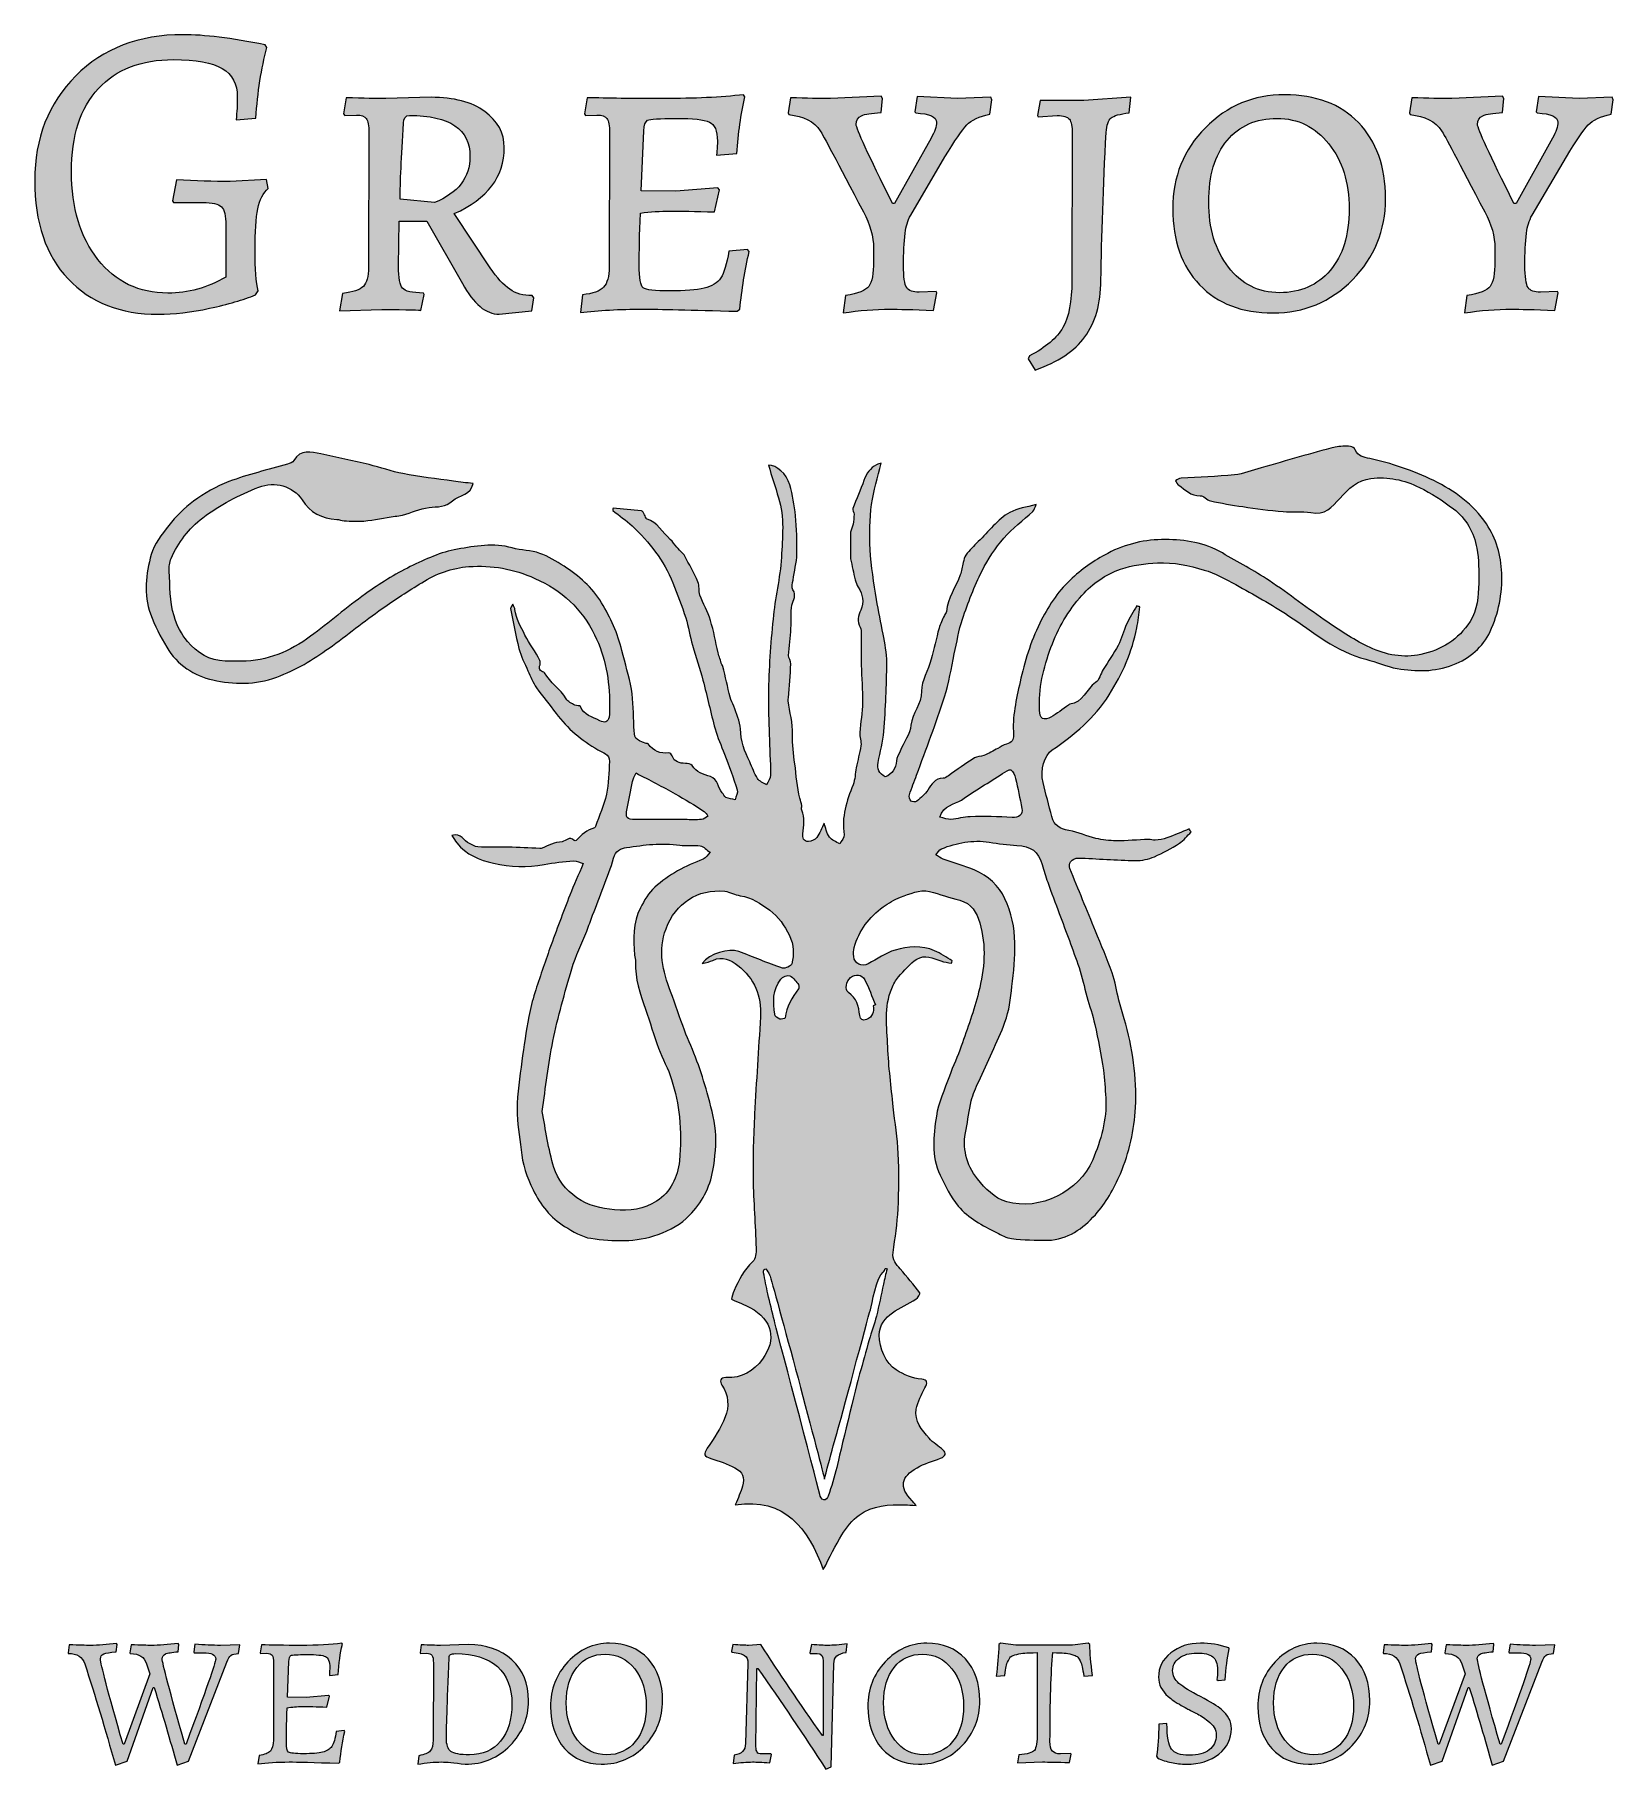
# Model space of a CAD drawing. Header units: inches. Extents: x 31.1 to 38.11, y -32.08 to -24.37.
import ezdxf

# ---------------------------------------------------------------- set-up
doc = ezdxf.new("R2010")
doc.units = ezdxf.units.IN
doc.header["$MEASUREMENT"] = 0
for name, color, linetype in [('Layer 2', 7, 'Continuous'), ('Layer 3', 7, 'Continuous'), ('Layer 4', 7, 'Continuous')]:
    doc.layers.add(name, color=color, linetype=linetype)

msp = doc.modelspace()

# ---------------------------------------------------------------- hatches: boundary and pattern name
at = {"layer": 'Layer 2', "true_color": 0xffffff}
h = msp.add_hatch(color=7, dxfattribs=at)
h.dxf.hatch_style = 2
edge = h.paths.add_edge_path()
edge.add_spline(control_points=[(32.0886, -25.1456), (32.0804, -25.1863), (32.0764, -25.248), (32.0764, -25.3307), (32.0764, -25.4134), (32.0808, -25.4736), (32.0895, -25.5112), (32.0895, -25.5112), (32.0783, -25.5281), (32.0783, -25.5281), (32.0244, -25.5506), (31.9564, -25.5707), (31.8744, -25.5882), (31.7923, -25.6057), (31.7162, -25.6145), (31.646, -25.6145), (31.4781, -25.6145), (31.3446, -25.5622), (31.2457, -25.4576), (31.1467, -25.353), (31.0972, -25.207), (31.0972, -25.0197), (31.0972, -24.8324), (31.158, -24.6776), (31.2795, -24.5555), (31.401, -24.4333), (31.5602, -24.3722), (31.7569, -24.3722), (31.8496, -24.3722), (31.9711, -24.3873), (32.1215, -24.4173), (32.1215, -24.4173), (32.129, -24.4286), (32.129, -24.4286), (32.1039, -24.5226), (32.0877, -24.6272), (32.0802, -24.7425), (32.0802, -24.7425), (31.9918, -24.75), (31.9918, -24.75), (31.9956, -24.7162), (31.9975, -24.6823), (31.9975, -24.6485), (31.9975, -24.5909), (31.9752, -24.5489), (31.9307, -24.5226), (31.8862, -24.4963), (31.8139, -24.4831), (31.7137, -24.4831), (31.5708, -24.4831), (31.4596, -24.526), (31.3801, -24.6118), (31.3005, -24.6977), (31.2607, -24.8208), (31.2607, -24.9811), (31.2607, -25.1416), (31.2999, -25.2715), (31.3782, -25.3711), (31.4565, -25.4708), (31.5602, -25.5205), (31.6892, -25.5205), (31.7343, -25.5205), (31.7782, -25.5146), (31.8208, -25.5027), (31.8634, -25.4908), (31.9054, -25.4729), (31.9467, -25.4491), (31.9467, -25.4491), (31.9467, -25.2198), (31.9467, -25.2198), (31.9467, -25.1773), (31.9401, -25.1497), (31.927, -25.1371), (31.9138, -25.1246), (31.8859, -25.1183), (31.8433, -25.1183), (31.8433, -25.1183), (31.7137, -25.1183), (31.7137, -25.1183), (31.7137, -25.1183), (31.7099, -25.1108), (31.7099, -25.1108), (31.7099, -25.1108), (31.7268, -25.0169), (31.7268, -25.0169), (31.812, -25.0219), (31.8916, -25.0244), (31.9655, -25.0244), (31.9655, -25.0244), (32.1271, -25.015), (32.1271, -25.015), (32.1271, -25.015), (32.1347, -25.0563), (32.1347, -25.0563), (32.1121, -25.0751), (32.0967, -25.1049), (32.0886, -25.1456)], knot_values=[0, 0, 0, 0, 1, 1, 1, 2, 2, 2, 3, 3, 3, 4, 4, 4, 5, 5, 5, 6, 6, 6, 7, 7, 7, 8, 8, 8, 9, 9, 9, 10, 10, 10, 11, 11, 11, 12, 12, 12, 13, 13, 13, 14, 14, 14, 15, 15, 15, 16, 16, 16, 17, 17, 17, 18, 18, 18, 19, 19, 19, 20, 20, 20, 21, 21, 21, 22, 22, 22, 23, 23, 23, 24, 24, 24, 25, 25, 25, 26, 26, 26, 27, 27, 27, 28, 28, 28, 29, 29, 29, 30, 30, 30, 31, 31, 31, 32, 32, 32, 32], degree=3, periodic=1)
h = msp.add_hatch(color=7, dxfattribs=at)
h.dxf.hatch_style = 2
edge = h.paths.add_edge_path()
edge.add_spline(control_points=[(33.0969, -24.7133), (33.1545, -24.7553), (33.1834, -24.8089), (33.1834, -24.874), (33.1834, -25.0031), (33.1094, -25.1008), (32.9616, -25.1672), (32.9616, -25.1672), (33.1213, -25.4078), (33.1213, -25.4078), (33.1514, -25.4529), (33.1802, -25.4848), (33.2078, -25.5036), (33.2353, -25.5224), (33.2685, -25.5318), (33.3074, -25.5318), (33.3074, -25.5318), (33.3149, -25.5412), (33.3149, -25.5412), (33.3149, -25.5412), (33.3055, -25.5995), (33.3055, -25.5995), (33.3055, -25.5995), (33.1608, -25.6145), (33.1608, -25.6145), (33.1019, -25.6145), (33.0474, -25.5688), (32.9973, -25.4773), (32.9973, -25.4773), (32.8394, -25.2011), (32.8394, -25.2011), (32.8394, -25.2011), (32.7173, -25.2011), (32.7173, -25.2011), (32.7173, -25.2011), (32.7135, -25.4021), (32.7135, -25.4021), (32.7135, -25.4535), (32.7194, -25.4858), (32.7313, -25.4989), (32.7432, -25.5121), (32.7742, -25.5193), (32.8244, -25.5205), (32.8244, -25.5205), (32.8281, -25.5262), (32.8281, -25.5262), (32.8281, -25.5262), (32.8131, -25.5976), (32.8131, -25.5976), (32.8131, -25.5951), (32.7555, -25.5938), (32.6402, -25.5938), (32.6402, -25.5938), (32.4522, -25.5995), (32.4522, -25.5995), (32.4522, -25.5995), (32.4654, -25.5224), (32.4654, -25.5224), (32.5118, -25.5162), (32.5425, -25.5055), (32.5575, -25.4905), (32.5725, -25.4754), (32.5801, -25.4472), (32.5801, -25.4059), (32.5801, -25.4059), (32.5819, -24.8064), (32.5819, -24.8064), (32.5819, -24.7763), (32.5782, -24.7559), (32.5706, -24.7453), (32.5631, -24.7347), (32.5487, -24.7293), (32.5274, -24.7293), (32.5274, -24.7293), (32.4748, -24.7312), (32.4748, -24.7312), (32.4748, -24.7312), (32.4692, -24.7237), (32.4692, -24.7237), (32.4692, -24.7237), (32.4804, -24.6522), (32.4804, -24.6522), (32.5594, -24.6548), (32.6183, -24.656), (32.6571, -24.656), (32.6571, -24.656), (32.8582, -24.6504), (32.8582, -24.6504), (32.9597, -24.6504), (33.0393, -24.6714), (33.0969, -24.7133)], knot_values=[0, 0, 0, 0, 1, 1, 1, 2, 2, 2, 3, 3, 3, 4, 4, 4, 5, 5, 5, 6, 6, 6, 7, 7, 7, 8, 8, 8, 9, 9, 9, 10, 10, 10, 11, 11, 11, 12, 12, 12, 13, 13, 13, 14, 14, 14, 15, 15, 15, 16, 16, 16, 17, 17, 17, 18, 18, 18, 19, 19, 19, 20, 20, 20, 21, 21, 21, 22, 22, 22, 23, 23, 23, 24, 24, 24, 25, 25, 25, 26, 26, 26, 27, 27, 27, 28, 28, 28, 29, 29, 29, 30, 30, 30, 30], degree=3, periodic=1)
edge = h.paths.add_edge_path()
edge.add_spline(control_points=[(32.8732, -25.1183), (32.9785, -25.0758), (33.0311, -25.0075), (33.0311, -24.9135), (33.0311, -24.792), (32.9415, -24.7312), (32.7624, -24.7312), (32.7448, -24.7312), (32.7361, -24.7425), (32.7361, -24.765), (32.726, -24.9179), (32.721, -25.0307), (32.721, -25.1033), (32.721, -25.1033), (32.8732, -25.1183), (32.8732, -25.1183)], knot_values=[0, 0, 0, 0, 1, 1, 1, 2, 2, 2, 3, 3, 3, 4, 4, 4, 5, 5, 5, 5], degree=3, periodic=1)
h = msp.add_hatch(color=7, dxfattribs=at)
h.dxf.hatch_style = 2
edge = h.paths.add_edge_path()
edge.add_spline(control_points=[(33.7923, -25.0657), (33.7923, -25.0657), (33.9464, -25.0676), (33.9464, -25.0676), (33.9464, -25.0676), (34.1325, -25.0526), (34.1325, -25.0526), (34.1325, -25.0526), (34.14, -25.062), (34.14, -25.062), (34.14, -25.062), (34.1174, -25.1597), (34.1174, -25.1597), (34.031, -25.1572), (33.9655, -25.1559), (33.921, -25.1559), (33.8765, -25.1559), (33.8324, -25.1591), (33.7885, -25.1653), (33.7848, -25.2606), (33.7829, -25.3373), (33.7829, -25.3956), (33.7829, -25.4538), (33.7888, -25.4877), (33.8007, -25.4971), (33.8126, -25.5064), (33.8521, -25.5112), (33.9192, -25.5112), (33.9862, -25.5112), (34.0369, -25.5071), (34.0714, -25.4989), (34.1058, -25.4908), (34.1306, -25.4754), (34.1456, -25.4529), (34.1606, -25.4303), (34.1725, -25.3909), (34.1813, -25.3345), (34.1813, -25.3345), (34.264, -25.327), (34.264, -25.327), (34.264, -25.327), (34.2715, -25.3364), (34.2715, -25.3364), (34.2527, -25.4191), (34.2389, -25.5043), (34.2302, -25.592), (34.2302, -25.592), (34.2189, -25.6014), (34.2189, -25.6014), (34.0109, -25.5951), (33.8712, -25.592), (33.7998, -25.592), (33.6945, -25.592), (33.6018, -25.597), (33.5216, -25.607), (33.5216, -25.607), (33.531, -25.5281), (33.531, -25.5281), (33.5774, -25.5231), (33.6087, -25.5118), (33.625, -25.4942), (33.6413, -25.4767), (33.6494, -25.4466), (33.6494, -25.404), (33.6494, -25.404), (33.6513, -24.8082), (33.6513, -24.8082), (33.6513, -24.7769), (33.6476, -24.7559), (33.64, -24.7453), (33.6325, -24.7347), (33.6175, -24.7293), (33.5949, -24.7293), (33.5949, -24.7293), (33.5442, -24.7312), (33.5442, -24.7312), (33.5442, -24.7312), (33.5404, -24.7237), (33.5404, -24.7237), (33.5404, -24.7237), (33.5517, -24.6522), (33.5517, -24.6522), (33.6407, -24.6548), (33.7537, -24.656), (33.8909, -24.656), (34.0281, -24.656), (34.1468, -24.6504), (34.2471, -24.6391), (34.2471, -24.6391), (34.2527, -24.6485), (34.2527, -24.6485), (34.2352, -24.7262), (34.2233, -24.8101), (34.217, -24.9003), (34.217, -24.9003), (34.1268, -24.9079), (34.1268, -24.9079), (34.1293, -24.8803), (34.1306, -24.8596), (34.1306, -24.8458), (34.1306, -24.7995), (34.1187, -24.771), (34.0949, -24.7603), (34.071, -24.7497), (34.0219, -24.7443), (33.9473, -24.7443), (33.8728, -24.7443), (33.8305, -24.7472), (33.8205, -24.7528), (33.8104, -24.7584), (33.8048, -24.7738), (33.8036, -24.7989), (33.8036, -24.7989), (33.7923, -25.0657), (33.7923, -25.0657)], knot_values=[0, 0, 0, 0, 1, 1, 1, 2, 2, 2, 3, 3, 3, 4, 4, 4, 5, 5, 5, 6, 6, 6, 7, 7, 7, 8, 8, 8, 9, 9, 9, 10, 10, 10, 11, 11, 11, 12, 12, 12, 13, 13, 13, 14, 14, 14, 15, 15, 15, 16, 16, 16, 17, 17, 17, 18, 18, 18, 19, 19, 19, 20, 20, 20, 21, 21, 21, 22, 22, 22, 23, 23, 23, 24, 24, 24, 25, 25, 25, 26, 26, 26, 27, 27, 27, 28, 28, 28, 29, 29, 29, 30, 30, 30, 31, 31, 31, 32, 32, 32, 33, 33, 33, 34, 34, 34, 35, 35, 35, 36, 36, 36, 37, 37, 37, 38, 38, 38, 38], degree=3, periodic=1)
h = msp.add_hatch(color=7, dxfattribs=at)
h.dxf.hatch_style = 2
edge = h.paths.add_edge_path()
edge.add_spline(control_points=[(35.0176, -24.6466), (35.0176, -24.6466), (35.198, -24.656), (35.198, -24.656), (35.198, -24.656), (35.3447, -24.6504), (35.3447, -24.6504), (35.3447, -24.6504), (35.3503, -24.6617), (35.3503, -24.6617), (35.3503, -24.6617), (35.3409, -24.7255), (35.3409, -24.7255), (35.2933, -24.7356), (35.2592, -24.7516), (35.2385, -24.7735), (35.2178, -24.7954), (35.1856, -24.8427), (35.1417, -24.9154), (35.1417, -24.9154), (34.9895, -25.1747), (34.9895, -25.1747), (34.9756, -25.1985), (34.9676, -25.2249), (34.965, -25.2537), (34.96, -25.2963), (34.9575, -25.3439), (34.9575, -25.3965), (34.9575, -25.4491), (34.9622, -25.4823), (34.9716, -25.4961), (34.981, -25.5099), (34.9994, -25.5168), (35.027, -25.5168), (35.027, -25.5168), (35.1022, -25.513), (35.1022, -25.513), (35.1022, -25.513), (35.106, -25.5187), (35.106, -25.5187), (35.106, -25.5187), (35.091, -25.5976), (35.091, -25.5976), (34.9982, -25.5938), (34.9337, -25.592), (34.8974, -25.592), (34.8309, -25.592), (34.7614, -25.5976), (34.6888, -25.6089), (34.6888, -25.6089), (34.7, -25.5318), (34.7, -25.5318), (34.7552, -25.5231), (34.7896, -25.5093), (34.8034, -25.4905), (34.8172, -25.4717), (34.8241, -25.4347), (34.8241, -25.3796), (34.8241, -25.3796), (34.8241, -25.3213), (34.8241, -25.3213), (34.8241, -25.2687), (34.809, -25.2149), (34.779, -25.1597), (34.6625, -24.9367), (34.5985, -24.8164), (34.5873, -24.7989), (34.5597, -24.7575), (34.5133, -24.7337), (34.4482, -24.7274), (34.4482, -24.7274), (34.4444, -24.7199), (34.4444, -24.7199), (34.4444, -24.7199), (34.4557, -24.6522), (34.4557, -24.6522), (34.5271, -24.6548), (34.586, -24.656), (34.6324, -24.656), (34.6324, -24.656), (34.8579, -24.6447), (34.8579, -24.6447), (34.8579, -24.6447), (34.8636, -24.656), (34.8636, -24.656), (34.8636, -24.656), (34.8579, -24.718), (34.8579, -24.718), (34.8153, -24.7206), (34.7861, -24.7252), (34.7705, -24.7321), (34.7548, -24.739), (34.747, -24.7519), (34.747, -24.7707), (34.747, -24.7894), (34.8009, -24.9066), (34.9086, -25.1221), (34.9086, -25.1221), (34.918, -25.1221), (34.918, -25.1221), (34.918, -25.1221), (35.0796, -24.8327), (35.0796, -24.8327), (35.0959, -24.8039), (35.1041, -24.7801), (35.1041, -24.7613), (35.1041, -24.7375), (35.0734, -24.7237), (35.012, -24.7199), (35.012, -24.7199), (35.0083, -24.7143), (35.0083, -24.7143), (35.0083, -24.7143), (35.0176, -24.6466), (35.0176, -24.6466)], knot_values=[0, 0, 0, 0, 1, 1, 1, 2, 2, 2, 3, 3, 3, 4, 4, 4, 5, 5, 5, 6, 6, 6, 7, 7, 7, 8, 8, 8, 9, 9, 9, 10, 10, 10, 11, 11, 11, 12, 12, 12, 13, 13, 13, 14, 14, 14, 15, 15, 15, 16, 16, 16, 17, 17, 17, 18, 18, 18, 19, 19, 19, 20, 20, 20, 21, 21, 21, 22, 22, 22, 23, 23, 23, 24, 24, 24, 25, 25, 25, 26, 26, 26, 27, 27, 27, 28, 28, 28, 29, 29, 29, 30, 30, 30, 31, 31, 31, 32, 32, 32, 33, 33, 33, 34, 34, 34, 35, 35, 35, 36, 36, 36, 37, 37, 37, 38, 38, 38, 38], degree=3, periodic=1)
h = msp.add_hatch(color=7, dxfattribs=at)
h.dxf.hatch_style = 2
edge = h.paths.add_edge_path()
edge.add_spline(control_points=[(35.7053, -25.4652), (35.7053, -25.4652), (35.7071, -24.813), (35.7071, -24.813), (35.7071, -24.7803), (35.7029, -24.7585), (35.6946, -24.7478), (35.6861, -24.7371), (35.6682, -24.7317), (35.6406, -24.7317), (35.6406, -24.7317), (35.5562, -24.7378), (35.5562, -24.7378), (35.5562, -24.7378), (35.5526, -24.7317), (35.5526, -24.7317), (35.5526, -24.7317), (35.5652, -24.6642), (35.5652, -24.6642), (35.5652, -24.6642), (35.7592, -24.6642), (35.7592, -24.6642), (35.7592, -24.6642), (35.9677, -24.6504), (35.9677, -24.6504), (35.9677, -24.6504), (35.9605, -24.7194), (35.9605, -24.7194), (35.9185, -24.7245), (35.8916, -24.7322), (35.8796, -24.7424), (35.8677, -24.7527), (35.8604, -24.7742), (35.858, -24.8069), (35.8449, -25.0504), (35.8371, -25.2693), (35.8347, -25.4636), (35.8335, -25.568), (35.8098, -25.6516), (35.7637, -25.7145), (35.7176, -25.7774), (35.6436, -25.8268), (35.5419, -25.8626), (35.5419, -25.8626), (35.5113, -25.812), (35.5113, -25.812), (35.5113, -25.812), (35.5167, -25.7997), (35.5167, -25.7997), (35.5897, -25.7618), (35.6395, -25.7196), (35.6658, -25.6731), (35.6921, -25.6266), (35.7053, -25.5573), (35.7053, -25.4652)], knot_values=[0, 0, 0, 0, 1, 1, 1, 2, 2, 2, 3, 3, 3, 4, 4, 4, 5, 5, 5, 6, 6, 6, 7, 7, 7, 8, 8, 8, 9, 9, 9, 10, 10, 10, 11, 11, 11, 12, 12, 12, 13, 13, 13, 14, 14, 14, 15, 15, 15, 16, 16, 16, 17, 17, 17, 18, 18, 18, 18], degree=3, periodic=1)
h = msp.add_hatch(color=7, dxfattribs=at)
h.dxf.hatch_style = 2
edge = h.paths.add_edge_path()
edge.add_spline(control_points=[(37.0991, -25.1005), (37.0991, -25.2427), (37.0502, -25.363), (36.9525, -25.4613), (36.8548, -25.5597), (36.737, -25.6089), (36.5992, -25.6089), (36.4613, -25.6089), (36.3527, -25.5672), (36.2731, -25.4839), (36.1935, -25.4006), (36.1537, -25.2878), (36.1537, -25.1456), (36.1537, -25.0034), (36.202, -24.8834), (36.2985, -24.7857), (36.395, -24.688), (36.5124, -24.6391), (36.6509, -24.6391), (36.7893, -24.6391), (36.8986, -24.6805), (36.9788, -24.7631), (37.059, -24.8458), (37.0991, -24.9583), (37.0991, -25.1005)], knot_values=[0, 0, 0, 0, 1, 1, 1, 2, 2, 2, 3, 3, 3, 4, 4, 4, 5, 5, 5, 6, 6, 6, 7, 7, 7, 8, 8, 8, 8], degree=3, periodic=1)
edge = h.paths.add_edge_path()
edge.add_spline(control_points=[(36.3135, -25.1155), (36.3135, -25.2327), (36.3426, -25.3292), (36.4009, -25.405), (36.4592, -25.4808), (36.535, -25.5187), (36.6283, -25.5187), (36.7216, -25.5187), (36.7965, -25.4858), (36.8529, -25.42), (36.9093, -25.3542), (36.9375, -25.2628), (36.9375, -25.1456), (36.9375, -25.0285), (36.9074, -24.9323), (36.8473, -24.8571), (36.7871, -24.7819), (36.7103, -24.7443), (36.617, -24.7443), (36.5237, -24.7443), (36.4497, -24.7769), (36.3953, -24.8421), (36.3408, -24.9072), (36.3135, -24.9984), (36.3135, -25.1155)], knot_values=[0, 0, 0, 0, 1, 1, 1, 2, 2, 2, 3, 3, 3, 4, 4, 4, 5, 5, 5, 6, 6, 6, 7, 7, 7, 8, 8, 8, 8], degree=3, periodic=1)
h = msp.add_hatch(color=7, dxfattribs=at)
h.dxf.hatch_style = 2
edge = h.paths.add_edge_path()
edge.add_spline(control_points=[(37.7785, -24.6466), (37.7785, -24.6466), (37.9589, -24.656), (37.9589, -24.656), (37.9589, -24.656), (38.1055, -24.6504), (38.1055, -24.6504), (38.1055, -24.6504), (38.1111, -24.6617), (38.1111, -24.6617), (38.1111, -24.6617), (38.1017, -24.7255), (38.1017, -24.7255), (38.0541, -24.7356), (38.02, -24.7516), (37.9993, -24.7735), (37.9786, -24.7954), (37.9464, -24.8427), (37.9025, -24.9154), (37.9025, -24.9154), (37.7503, -25.1747), (37.7503, -25.1747), (37.7365, -25.1985), (37.7284, -25.2249), (37.7258, -25.2537), (37.7208, -25.2963), (37.7183, -25.3439), (37.7183, -25.3965), (37.7183, -25.4491), (37.723, -25.4823), (37.7324, -25.4961), (37.7418, -25.5099), (37.7603, -25.5168), (37.7879, -25.5168), (37.7879, -25.5168), (37.8631, -25.513), (37.8631, -25.513), (37.8631, -25.513), (37.8668, -25.5187), (37.8668, -25.5187), (37.8668, -25.5187), (37.8518, -25.5976), (37.8518, -25.5976), (37.759, -25.5938), (37.6945, -25.592), (37.6582, -25.592), (37.5918, -25.592), (37.5222, -25.5976), (37.4496, -25.6089), (37.4496, -25.6089), (37.4608, -25.5318), (37.4608, -25.5318), (37.516, -25.5231), (37.5504, -25.5093), (37.5642, -25.4905), (37.578, -25.4717), (37.5849, -25.4347), (37.5849, -25.3796), (37.5849, -25.3796), (37.5849, -25.3213), (37.5849, -25.3213), (37.5849, -25.2687), (37.5699, -25.2149), (37.5398, -25.1597), (37.4232, -24.9367), (37.3594, -24.8164), (37.3481, -24.7989), (37.3205, -24.7575), (37.2741, -24.7337), (37.209, -24.7274), (37.209, -24.7274), (37.2053, -24.7199), (37.2053, -24.7199), (37.2053, -24.7199), (37.2165, -24.6522), (37.2165, -24.6522), (37.2879, -24.6548), (37.3468, -24.656), (37.3932, -24.656), (37.3932, -24.656), (37.6187, -24.6447), (37.6187, -24.6447), (37.6187, -24.6447), (37.6244, -24.656), (37.6244, -24.656), (37.6244, -24.656), (37.6187, -24.718), (37.6187, -24.718), (37.5761, -24.7206), (37.547, -24.7252), (37.5313, -24.7321), (37.5157, -24.739), (37.5078, -24.7519), (37.5078, -24.7707), (37.5078, -24.7894), (37.5617, -24.9066), (37.6695, -25.1221), (37.6695, -25.1221), (37.6789, -25.1221), (37.6789, -25.1221), (37.6789, -25.1221), (37.8405, -24.8327), (37.8405, -24.8327), (37.8567, -24.8039), (37.8649, -24.7801), (37.8649, -24.7613), (37.8649, -24.7375), (37.8342, -24.7237), (37.7728, -24.7199), (37.7728, -24.7199), (37.7691, -24.7143), (37.7691, -24.7143), (37.7691, -24.7143), (37.7785, -24.6466), (37.7785, -24.6466)], knot_values=[0, 0, 0, 0, 1, 1, 1, 2, 2, 2, 3, 3, 3, 4, 4, 4, 5, 5, 5, 6, 6, 6, 7, 7, 7, 8, 8, 8, 9, 9, 9, 10, 10, 10, 11, 11, 11, 12, 12, 12, 13, 13, 13, 14, 14, 14, 15, 15, 15, 16, 16, 16, 17, 17, 17, 18, 18, 18, 19, 19, 19, 20, 20, 20, 21, 21, 21, 22, 22, 22, 23, 23, 23, 24, 24, 24, 25, 25, 25, 26, 26, 26, 27, 27, 27, 28, 28, 28, 29, 29, 29, 30, 30, 30, 31, 31, 31, 32, 32, 32, 33, 33, 33, 34, 34, 34, 35, 35, 35, 36, 36, 36, 37, 37, 37, 38, 38, 38, 38], degree=3, periodic=1)
at = {"layer": 'Layer 3', "true_color": 0xffffff}
h = msp.add_hatch(color=7, dxfattribs=at)
h.dxf.hatch_style = 2
edge = h.paths.add_edge_path()
edge.add_spline(control_points=[(31.2465, -31.5656), (31.2465, -31.5656), (31.2457, -31.5624), (31.2457, -31.5624), (31.2457, -31.5624), (31.2506, -31.5274), (31.2506, -31.5274), (31.294, -31.529), (31.3246, -31.5299), (31.3425, -31.5299), (31.3804, -31.5299), (31.4198, -31.5269), (31.4604, -31.5209), (31.4604, -31.5209), (31.4629, -31.5266), (31.4629, -31.5266), (31.4629, -31.5266), (31.4596, -31.5583), (31.4596, -31.5583), (31.432, -31.5605), (31.4134, -31.5638), (31.4039, -31.5681), (31.3944, -31.5724), (31.3897, -31.5797), (31.3897, -31.5901), (31.3897, -31.6112), (31.423, -31.7376), (31.4897, -31.9691), (31.4897, -31.9691), (31.4946, -31.9691), (31.4946, -31.9691), (31.4946, -31.9691), (31.6093, -31.6568), (31.6093, -31.6568), (31.6093, -31.6568), (31.5947, -31.612), (31.5947, -31.612), (31.5892, -31.5963), (31.5808, -31.5849), (31.5695, -31.5779), (31.5581, -31.5708), (31.5421, -31.5667), (31.5215, -31.5656), (31.5215, -31.5656), (31.5198, -31.5624), (31.5198, -31.5624), (31.5198, -31.5624), (31.5255, -31.5274), (31.5255, -31.5274), (31.5689, -31.529), (31.5987, -31.5299), (31.615, -31.5299), (31.6497, -31.5299), (31.6898, -31.5269), (31.7354, -31.5209), (31.7354, -31.5209), (31.7378, -31.5266), (31.7378, -31.5266), (31.7378, -31.5266), (31.7346, -31.5583), (31.7346, -31.5583), (31.7064, -31.5605), (31.6875, -31.5638), (31.678, -31.5681), (31.6686, -31.5724), (31.6638, -31.5795), (31.6638, -31.5892), (31.6638, -31.6071), (31.6974, -31.7338), (31.7647, -31.9691), (31.7647, -31.9691), (31.7696, -31.9691), (31.7696, -31.9691), (31.8574, -31.7321), (31.9014, -31.6061), (31.9014, -31.5909), (31.9014, -31.5719), (31.8829, -31.5624), (31.846, -31.5624), (31.846, -31.5624), (31.8054, -31.5624), (31.8054, -31.5624), (31.8054, -31.5624), (31.8037, -31.5591), (31.8037, -31.5591), (31.8037, -31.5591), (31.8094, -31.5242), (31.8094, -31.5242), (31.8501, -31.528), (31.8878, -31.5299), (31.9225, -31.5299), (31.9225, -31.5299), (32.0087, -31.5274), (32.0087, -31.5274), (32.0087, -31.5274), (32.003, -31.5656), (32.003, -31.5656), (31.9868, -31.5667), (31.9754, -31.5696), (31.9689, -31.5742), (31.9624, -31.5788), (31.9564, -31.589), (31.951, -31.6047), (31.951, -31.6047), (31.7801, -32.044), (31.7801, -32.044), (31.7801, -32.044), (31.7297, -32.0619), (31.7297, -32.0619), (31.6988, -31.9507), (31.6649, -31.8357), (31.628, -31.717), (31.628, -31.717), (31.6231, -31.717), (31.6231, -31.717), (31.6231, -31.717), (31.5076, -32.044), (31.5076, -32.044), (31.5076, -32.044), (31.4556, -32.0619), (31.4556, -32.0619), (31.4105, -31.9024), (31.3653, -31.7525), (31.3197, -31.612), (31.3099, -31.5817), (31.2856, -31.5662), (31.2465, -31.5656)], knot_values=[0, 0, 0, 0, 1, 1, 1, 2, 2, 2, 3, 3, 3, 4, 4, 4, 5, 5, 5, 6, 6, 6, 7, 7, 7, 8, 8, 8, 9, 9, 9, 10, 10, 10, 11, 11, 11, 12, 12, 12, 13, 13, 13, 14, 14, 14, 15, 15, 15, 16, 16, 16, 17, 17, 17, 18, 18, 18, 19, 19, 19, 20, 20, 20, 21, 21, 21, 22, 22, 22, 23, 23, 23, 24, 24, 24, 25, 25, 25, 26, 26, 26, 27, 27, 27, 28, 28, 28, 29, 29, 29, 30, 30, 30, 31, 31, 31, 32, 32, 32, 33, 33, 33, 34, 34, 34, 35, 35, 35, 36, 36, 36, 37, 37, 37, 38, 38, 38, 39, 39, 39, 40, 40, 40, 41, 41, 41, 42, 42, 42, 42], degree=3, periodic=1)
h = msp.add_hatch(color=7, dxfattribs=at)
h.dxf.hatch_style = 2
edge = h.paths.add_edge_path()
edge.add_spline(control_points=[(32.2202, -31.7601), (32.2202, -31.7601), (32.304, -31.7609), (32.304, -31.7609), (32.304, -31.7609), (32.4033, -31.7519), (32.4033, -31.7519), (32.4033, -31.7519), (32.4065, -31.756), (32.4065, -31.756), (32.4065, -31.756), (32.3951, -31.804), (32.3951, -31.804), (32.3485, -31.8024), (32.3128, -31.8016), (32.2881, -31.8016), (32.2635, -31.8016), (32.2403, -31.8035), (32.2186, -31.8072), (32.2164, -31.8853), (32.2153, -31.9363), (32.2153, -31.9602), (32.2153, -31.9841), (32.2187, -31.9986), (32.2255, -32.0037), (32.2323, -32.0089), (32.2544, -32.0114), (32.2918, -32.0114), (32.3292, -32.0114), (32.3574, -32.0091), (32.3764, -32.0045), (32.3954, -31.9999), (32.4091, -31.9912), (32.4175, -31.9785), (32.4259, -31.9657), (32.4323, -31.9436), (32.4366, -31.9122), (32.4366, -31.9122), (32.4724, -31.9081), (32.4724, -31.9081), (32.4724, -31.9081), (32.4748, -31.9122), (32.4748, -31.9122), (32.4651, -31.9572), (32.4577, -32.0027), (32.4529, -32.0488), (32.4529, -32.0488), (32.4488, -32.0537), (32.4488, -32.0537), (32.336, -32.0499), (32.2622, -32.048), (32.2275, -32.048), (32.1744, -32.048), (32.1283, -32.0507), (32.0892, -32.0562), (32.0892, -32.0562), (32.0941, -32.0187), (32.0941, -32.0187), (32.1185, -32.0155), (32.1352, -32.0091), (32.1442, -31.9996), (32.1531, -31.9902), (32.1576, -31.9737), (32.1576, -31.9504), (32.1576, -31.9504), (32.1584, -31.6088), (32.1584, -31.6088), (32.1584, -31.5914), (32.1564, -31.5797), (32.1523, -31.5738), (32.1482, -31.5678), (32.1402, -31.5648), (32.1283, -31.5648), (32.1283, -31.5648), (32.1006, -31.5665), (32.1006, -31.5665), (32.1006, -31.5665), (32.099, -31.5632), (32.099, -31.5632), (32.099, -31.5632), (32.1047, -31.5274), (32.1047, -31.5274), (32.1475, -31.529), (32.2058, -31.5299), (32.2796, -31.5299), (32.3534, -31.5299), (32.4141, -31.5266), (32.4618, -31.5201), (32.4618, -31.5201), (32.4643, -31.525), (32.4643, -31.525), (32.455, -31.5651), (32.4488, -31.6101), (32.4456, -31.66), (32.4456, -31.66), (32.4065, -31.6633), (32.4065, -31.6633), (32.4076, -31.6475), (32.4081, -31.6359), (32.4081, -31.6283), (32.4081, -31.6017), (32.4018, -31.5854), (32.389, -31.5795), (32.3763, -31.5735), (32.3489, -31.5705), (32.3069, -31.5705), (32.2648, -31.5705), (32.2411, -31.572), (32.2357, -31.575), (32.2302, -31.578), (32.2273, -31.5871), (32.2267, -31.6022), (32.2267, -31.6022), (32.2202, -31.7601), (32.2202, -31.7601)], knot_values=[0, 0, 0, 0, 1, 1, 1, 2, 2, 2, 3, 3, 3, 4, 4, 4, 5, 5, 5, 6, 6, 6, 7, 7, 7, 8, 8, 8, 9, 9, 9, 10, 10, 10, 11, 11, 11, 12, 12, 12, 13, 13, 13, 14, 14, 14, 15, 15, 15, 16, 16, 16, 17, 17, 17, 18, 18, 18, 19, 19, 19, 20, 20, 20, 21, 21, 21, 22, 22, 22, 23, 23, 23, 24, 24, 24, 25, 25, 25, 26, 26, 26, 27, 27, 27, 28, 28, 28, 29, 29, 29, 30, 30, 30, 31, 31, 31, 32, 32, 32, 33, 33, 33, 34, 34, 34, 35, 35, 35, 36, 36, 36, 37, 37, 37, 38, 38, 38, 38], degree=3, periodic=1)
h = msp.add_hatch(color=7, dxfattribs=at)
h.dxf.hatch_style = 2
edge = h.paths.add_edge_path()
edge.add_spline(control_points=[(33.0101, -32.0578), (32.9596, -32.0513), (32.9247, -32.048), (32.9051, -32.048), (32.8726, -32.048), (32.8374, -32.0513), (32.7994, -32.0578), (32.7994, -32.0578), (32.8043, -32.0204), (32.8043, -32.0204), (32.8292, -32.0155), (32.846, -32.0083), (32.8547, -31.9988), (32.8634, -31.9893), (32.8677, -31.9732), (32.8677, -31.9504), (32.8677, -31.9504), (32.8685, -31.6088), (32.8685, -31.6088), (32.8685, -31.5914), (32.8665, -31.5797), (32.8624, -31.5738), (32.8584, -31.5678), (32.8504, -31.5648), (32.8385, -31.5648), (32.8385, -31.5648), (32.8108, -31.5665), (32.8108, -31.5665), (32.8108, -31.5665), (32.8092, -31.5632), (32.8092, -31.5632), (32.8092, -31.5632), (32.8148, -31.5274), (32.8148, -31.5274), (32.8512, -31.529), (32.8796, -31.5299), (32.9003, -31.5299), (32.9003, -31.5299), (33.0239, -31.5266), (33.0239, -31.5266), (33.1031, -31.5266), (33.1675, -31.5491), (33.2171, -31.5941), (33.2667, -31.6391), (33.2915, -31.6999), (33.2915, -31.7763), (33.2915, -31.8528), (33.2644, -31.9188), (33.2102, -31.9744), (33.156, -32.03), (33.0893, -32.0578), (33.0101, -32.0578)], knot_values=[0, 0, 0, 0, 1, 1, 1, 2, 2, 2, 3, 3, 3, 4, 4, 4, 5, 5, 5, 6, 6, 6, 7, 7, 7, 8, 8, 8, 9, 9, 9, 10, 10, 10, 11, 11, 11, 12, 12, 12, 13, 13, 13, 14, 14, 14, 15, 15, 15, 16, 16, 16, 17, 17, 17, 17], degree=3, periodic=1)
edge = h.paths.add_edge_path()
edge.add_spline(control_points=[(32.9678, -31.5665), (32.9564, -31.5665), (32.9488, -31.5677), (32.945, -31.5701), (32.9412, -31.5726), (32.939, -31.5773), (32.9385, -31.5844), (32.9304, -31.7932), (32.9263, -31.9123), (32.9263, -31.9419), (32.9263, -31.9714), (32.9331, -31.9912), (32.9466, -32.0013), (32.9602, -32.0113), (32.9876, -32.0163), (33.0288, -32.0163), (33.0874, -32.0163), (33.1335, -31.9961), (33.1671, -31.9557), (33.2007, -31.9153), (33.2175, -31.8596), (33.2175, -31.7885), (33.2175, -31.7175), (33.196, -31.6627), (33.1528, -31.6242), (33.1097, -31.5857), (33.048, -31.5665), (32.9678, -31.5665)], knot_values=[0, 0, 0, 0, 1, 1, 1, 2, 2, 2, 3, 3, 3, 4, 4, 4, 5, 5, 5, 6, 6, 6, 7, 7, 7, 8, 8, 8, 9, 9, 9, 9], degree=3, periodic=1)
h = msp.add_hatch(color=7, dxfattribs=at)
h.dxf.hatch_style = 2
edge = h.paths.add_edge_path()
edge.add_spline(control_points=[(33.6145, -32.0578), (33.5478, -32.0578), (33.4936, -32.0345), (33.4518, -31.9878), (33.41, -31.9412), (33.3892, -31.8792), (33.3892, -31.802), (33.3892, -31.7247), (33.4149, -31.6584), (33.4664, -31.6031), (33.5179, -31.5477), (33.5795, -31.5201), (33.6511, -31.5201), (33.7227, -31.5201), (33.7799, -31.5434), (33.8227, -31.5901), (33.8656, -31.6367), (33.887, -31.6986), (33.887, -31.7759), (33.887, -31.8532), (33.8608, -31.9195), (33.8085, -31.9748), (33.7562, -32.0301), (33.6915, -32.0578), (33.6145, -32.0578)], knot_values=[0, 0, 0, 0, 1, 1, 1, 2, 2, 2, 3, 3, 3, 4, 4, 4, 5, 5, 5, 6, 6, 6, 7, 7, 7, 8, 8, 8, 8], degree=3, periodic=1)
edge = h.paths.add_edge_path()
edge.add_spline(control_points=[(33.4591, -31.7853), (33.4591, -31.8515), (33.4759, -31.9065), (33.5095, -31.9504), (33.5432, -31.9943), (33.5861, -32.0163), (33.6385, -32.0163), (33.6908, -32.0163), (33.7333, -31.9967), (33.7658, -31.9573), (33.7983, -31.918), (33.8146, -31.8654), (33.8146, -31.7995), (33.8146, -31.7336), (33.7974, -31.6787), (33.763, -31.6348), (33.7285, -31.5909), (33.685, -31.5689), (33.6324, -31.5689), (33.5798, -31.5689), (33.5377, -31.5884), (33.5063, -31.6275), (33.4748, -31.6665), (33.4591, -31.7191), (33.4591, -31.7853)], knot_values=[0, 0, 0, 0, 1, 1, 1, 2, 2, 2, 3, 3, 3, 4, 4, 4, 5, 5, 5, 6, 6, 6, 7, 7, 7, 8, 8, 8, 8], degree=3, periodic=1)
h = msp.add_hatch(color=7, dxfattribs=at)
h.dxf.hatch_style = 2
edge = h.paths.add_edge_path()
edge.add_spline(control_points=[(34.6012, -31.9301), (34.6012, -31.9301), (34.6012, -31.6006), (34.6012, -31.6006), (34.6012, -31.5773), (34.5923, -31.5656), (34.5744, -31.5656), (34.5744, -31.5656), (34.5434, -31.5665), (34.5434, -31.5665), (34.5434, -31.5665), (34.5418, -31.5632), (34.5418, -31.5632), (34.5418, -31.5632), (34.5491, -31.5266), (34.5491, -31.5266), (34.5822, -31.5288), (34.6061, -31.5299), (34.6207, -31.5299), (34.6446, -31.5299), (34.6734, -31.5277), (34.707, -31.5233), (34.707, -31.5233), (34.7029, -31.5608), (34.7029, -31.5608), (34.6839, -31.5635), (34.6701, -31.5688), (34.6614, -31.5766), (34.6527, -31.5845), (34.6481, -31.5963), (34.6476, -31.612), (34.6476, -31.612), (34.6362, -32.0692), (34.6362, -32.0692), (34.6362, -32.0692), (34.6126, -32.0806), (34.6126, -32.0806), (34.5144, -31.9282), (34.4136, -31.7788), (34.31, -31.6324), (34.31, -31.6324), (34.3059, -31.6324), (34.3059, -31.6324), (34.3059, -31.6324), (34.3018, -31.9797), (34.3018, -31.9797), (34.3018, -31.9916), (34.3038, -32), (34.3075, -32.0049), (34.3113, -32.0098), (34.3178, -32.0122), (34.3271, -32.0122), (34.3271, -32.0122), (34.3686, -32.0114), (34.3686, -32.0114), (34.3686, -32.0114), (34.3702, -32.0147), (34.3702, -32.0147), (34.3702, -32.0147), (34.3629, -32.0513), (34.3629, -32.0513), (34.3287, -32.0491), (34.3035, -32.048), (34.2872, -32.048), (34.2612, -32.048), (34.2324, -32.0502), (34.201, -32.0545), (34.201, -32.0545), (34.2051, -32.0171), (34.2051, -32.0171), (34.2381, -32.0133), (34.2549, -31.9963), (34.2555, -31.9659), (34.2555, -31.9659), (34.2661, -31.6104), (34.2661, -31.6104), (34.2661, -31.5936), (34.2611, -31.5817), (34.251, -31.5746), (34.241, -31.5676), (34.2224, -31.5627), (34.1953, -31.5599), (34.1953, -31.5599), (34.1929, -31.5559), (34.1929, -31.5559), (34.1929, -31.5559), (34.1994, -31.5258), (34.1994, -31.5258), (34.2308, -31.5285), (34.2541, -31.5299), (34.2693, -31.5299), (34.2693, -31.5299), (34.3238, -31.5266), (34.3238, -31.5266), (34.4041, -31.6513), (34.4952, -31.7858), (34.5971, -31.9301), (34.5971, -31.9301), (34.6012, -31.9301), (34.6012, -31.9301)], knot_values=[0, 0, 0, 0, 1, 1, 1, 2, 2, 2, 3, 3, 3, 4, 4, 4, 5, 5, 5, 6, 6, 6, 7, 7, 7, 8, 8, 8, 9, 9, 9, 10, 10, 10, 11, 11, 11, 12, 12, 12, 13, 13, 13, 14, 14, 14, 15, 15, 15, 16, 16, 16, 17, 17, 17, 18, 18, 18, 19, 19, 19, 20, 20, 20, 21, 21, 21, 22, 22, 22, 23, 23, 23, 24, 24, 24, 25, 25, 25, 26, 26, 26, 27, 27, 27, 28, 28, 28, 29, 29, 29, 30, 30, 30, 31, 31, 31, 32, 32, 32, 33, 33, 33, 33], degree=3, periodic=1)
h = msp.add_hatch(color=7, dxfattribs=at)
h.dxf.hatch_style = 2
edge = h.paths.add_edge_path()
edge.add_spline(control_points=[(35.0242, -32.0578), (34.9575, -32.0578), (34.9032, -32.0345), (34.8615, -31.9878), (34.8198, -31.9412), (34.7989, -31.8792), (34.7989, -31.802), (34.7989, -31.7247), (34.8246, -31.6584), (34.8762, -31.6031), (34.9276, -31.5477), (34.9892, -31.5201), (35.0608, -31.5201), (35.1324, -31.5201), (35.1896, -31.5434), (35.2324, -31.5901), (35.2753, -31.6367), (35.2967, -31.6986), (35.2967, -31.7759), (35.2967, -31.8532), (35.2705, -31.9195), (35.2182, -31.9748), (35.1659, -32.0301), (35.1012, -32.0578), (35.0242, -32.0578)], knot_values=[0, 0, 0, 0, 1, 1, 1, 2, 2, 2, 3, 3, 3, 4, 4, 4, 5, 5, 5, 6, 6, 6, 7, 7, 7, 8, 8, 8, 8], degree=3, periodic=1)
edge = h.paths.add_edge_path()
edge.add_spline(control_points=[(34.8688, -31.7853), (34.8688, -31.8515), (34.8856, -31.9065), (34.9193, -31.9504), (34.9529, -31.9943), (34.9958, -32.0163), (35.0482, -32.0163), (35.1005, -32.0163), (35.143, -31.9967), (35.1755, -31.9573), (35.2081, -31.918), (35.2243, -31.8654), (35.2243, -31.7995), (35.2243, -31.7336), (35.2071, -31.6787), (35.1727, -31.6348), (35.1382, -31.5909), (35.0947, -31.5689), (35.0421, -31.5689), (34.9895, -31.5689), (34.9475, -31.5884), (34.916, -31.6275), (34.8845, -31.6665), (34.8688, -31.7191), (34.8688, -31.7853)], knot_values=[0, 0, 0, 0, 1, 1, 1, 2, 2, 2, 3, 3, 3, 4, 4, 4, 5, 5, 5, 6, 6, 6, 7, 7, 7, 8, 8, 8, 8], degree=3, periodic=1)
h = msp.add_hatch(color=7, dxfattribs=at)
h.dxf.hatch_style = 2
edge = h.paths.add_edge_path()
edge.add_spline(control_points=[(35.5513, -31.9163), (35.5513, -31.9163), (35.5513, -31.5616), (35.5513, -31.5616), (35.5258, -31.5627), (35.5075, -31.5635), (35.4964, -31.564), (35.4853, -31.5646), (35.4733, -31.5665), (35.4606, -31.5697), (35.4478, -31.573), (35.4397, -31.576), (35.4362, -31.5787), (35.4327, -31.5814), (35.4283, -31.5875), (35.4232, -31.597), (35.418, -31.6065), (35.4148, -31.6153), (35.4134, -31.6234), (35.4121, -31.6315), (35.41, -31.6451), (35.4073, -31.6641), (35.4073, -31.6641), (35.3691, -31.6673), (35.3691, -31.6673), (35.3756, -31.6196), (35.3796, -31.5727), (35.3813, -31.5266), (35.3813, -31.5266), (35.3886, -31.5201), (35.3886, -31.5201), (35.3886, -31.5201), (35.4561, -31.529), (35.4561, -31.529), (35.4561, -31.529), (35.7083, -31.529), (35.7083, -31.529), (35.7083, -31.529), (35.7774, -31.5201), (35.7774, -31.5201), (35.7774, -31.5201), (35.7847, -31.5266), (35.7847, -31.5266), (35.7859, -31.5619), (35.7899, -31.6077), (35.797, -31.6641), (35.797, -31.6641), (35.7587, -31.6673), (35.7587, -31.6673), (35.7555, -31.6483), (35.753, -31.6345), (35.7514, -31.6258), (35.7498, -31.6172), (35.7465, -31.6079), (35.7417, -31.5982), (35.7368, -31.5884), (35.7324, -31.5822), (35.7287, -31.5795), (35.7248, -31.5768), (35.7171, -31.5737), (35.7055, -31.5701), (35.6938, -31.5666), (35.6825, -31.5646), (35.6717, -31.564), (35.6609, -31.5635), (35.6441, -31.5627), (35.6213, -31.5616), (35.6126, -31.6483), (35.6083, -31.7801), (35.6083, -31.9569), (35.6083, -31.977), (35.6118, -31.9912), (35.6188, -31.9996), (35.6259, -32.008), (35.6378, -32.0122), (35.6546, -32.0122), (35.6546, -32.0122), (35.6993, -32.0098), (35.6993, -32.0098), (35.6993, -32.0098), (35.7018, -32.0131), (35.7018, -32.0131), (35.7018, -32.0131), (35.6945, -32.0505), (35.6945, -32.0505), (35.6402, -32.0488), (35.6004, -32.048), (35.5749, -32.048), (35.5749, -32.048), (35.4635, -32.0513), (35.4635, -32.0513), (35.4635, -32.0513), (35.47, -32.0163), (35.47, -32.0163), (35.5079, -32.0131), (35.531, -32.0064), (35.5391, -31.9964), (35.5473, -31.9863), (35.5513, -31.9597), (35.5513, -31.9163)], knot_values=[0, 0, 0, 0, 1, 1, 1, 2, 2, 2, 3, 3, 3, 4, 4, 4, 5, 5, 5, 6, 6, 6, 7, 7, 7, 8, 8, 8, 9, 9, 9, 10, 10, 10, 11, 11, 11, 12, 12, 12, 13, 13, 13, 14, 14, 14, 15, 15, 15, 16, 16, 16, 17, 17, 17, 18, 18, 18, 19, 19, 19, 20, 20, 20, 21, 21, 21, 22, 22, 22, 23, 23, 23, 24, 24, 24, 25, 25, 25, 26, 26, 26, 27, 27, 27, 28, 28, 28, 29, 29, 29, 30, 30, 30, 31, 31, 31, 32, 32, 32, 33, 33, 33, 33], degree=3, periodic=1)
h = msp.add_hatch(color=7, dxfattribs=at)
h.dxf.hatch_style = 2
edge = h.paths.add_edge_path()
edge.add_spline(control_points=[(36.2134, -32.0578), (36.1907, -32.0578), (36.1687, -32.0555), (36.1476, -32.0509), (36.1264, -32.0463), (36.1058, -32.0394), (36.0857, -32.0301), (36.0857, -32.0301), (36.0817, -32.022), (36.0817, -32.022), (36.0882, -31.9802), (36.0915, -31.9331), (36.0915, -31.8805), (36.0915, -31.8805), (36.128, -31.8764), (36.128, -31.8764), (36.128, -31.935), (36.1347, -31.9732), (36.148, -31.9911), (36.1612, -32.009), (36.1874, -32.0179), (36.2265, -32.0179), (36.2656, -32.0179), (36.2953, -32.01), (36.316, -31.9939), (36.3366, -31.9779), (36.3469, -31.9561), (36.3469, -31.9284), (36.3469, -31.9046), (36.3347, -31.8834), (36.3103, -31.865), (36.2924, -31.8515), (36.2745, -31.8401), (36.2566, -31.8309), (36.2387, -31.8216), (36.2293, -31.8169), (36.2285, -31.8166), (36.2277, -31.8163), (36.2269, -31.8159), (36.2261, -31.8154), (36.2252, -31.8149), (36.2194, -31.8117), (36.2086, -31.806), (36.1977, -31.8003), (36.1862, -31.7938), (36.174, -31.7865), (36.1618, -31.7792), (36.1484, -31.7693), (36.1338, -31.7568), (36.105, -31.7329), (36.0906, -31.7045), (36.0906, -31.6714), (36.0906, -31.6286), (36.1087, -31.5926), (36.1447, -31.5636), (36.1808, -31.5346), (36.2251, -31.5201), (36.2777, -31.5201), (36.3189, -31.5201), (36.3604, -31.5269), (36.4022, -31.5404), (36.4022, -31.5404), (36.4047, -31.5453), (36.4047, -31.5453), (36.396, -31.5871), (36.39, -31.6329), (36.3867, -31.6828), (36.3867, -31.6828), (36.355, -31.686), (36.355, -31.686), (36.355, -31.686), (36.3501, -31.682), (36.3501, -31.682), (36.3517, -31.6706), (36.3526, -31.6565), (36.3526, -31.6397), (36.3526, -31.6109), (36.3455, -31.5911), (36.3314, -31.5803), (36.3173, -31.5694), (36.2937, -31.564), (36.2607, -31.564), (36.2275, -31.564), (36.2014, -31.5715), (36.1821, -31.5864), (36.1629, -31.6013), (36.1533, -31.6197), (36.1533, -31.6417), (36.1533, -31.6637), (36.1626, -31.6826), (36.1813, -31.6986), (36.2001, -31.7147), (36.2319, -31.7343), (36.2769, -31.7576), (36.3219, -31.7809), (36.3531, -31.8002), (36.3705, -31.8154), (36.3998, -31.8403), (36.4144, -31.8683), (36.4144, -31.8992), (36.4144, -31.9458), (36.3957, -31.9839), (36.3583, -32.0135), (36.3208, -32.043), (36.2726, -32.0578), (36.2134, -32.0578)], knot_values=[0, 0, 0, 0, 1, 1, 1, 2, 2, 2, 3, 3, 3, 4, 4, 4, 5, 5, 5, 6, 6, 6, 7, 7, 7, 8, 8, 8, 9, 9, 9, 10, 10, 10, 11, 11, 11, 12, 12, 12, 13, 13, 13, 14, 14, 14, 15, 15, 15, 16, 16, 16, 17, 17, 17, 18, 18, 18, 19, 19, 19, 20, 20, 20, 21, 21, 21, 22, 22, 22, 23, 23, 23, 24, 24, 24, 25, 25, 25, 26, 26, 26, 27, 27, 27, 28, 28, 28, 29, 29, 29, 30, 30, 30, 31, 31, 31, 32, 32, 32, 33, 33, 33, 34, 34, 34, 35, 35, 35, 35], degree=3, periodic=1)
h = msp.add_hatch(color=7, dxfattribs=at)
h.dxf.hatch_style = 2
edge = h.paths.add_edge_path()
edge.add_spline(control_points=[(36.7569, -32.0578), (36.6902, -32.0578), (36.6359, -32.0345), (36.5942, -31.9878), (36.5524, -31.9412), (36.5316, -31.8792), (36.5316, -31.802), (36.5316, -31.7247), (36.5573, -31.6584), (36.6088, -31.6031), (36.6603, -31.5477), (36.7219, -31.5201), (36.7935, -31.5201), (36.8651, -31.5201), (36.9223, -31.5434), (36.9651, -31.5901), (37.008, -31.6367), (37.0294, -31.6986), (37.0294, -31.7759), (37.0294, -31.8532), (37.0032, -31.9195), (36.9509, -31.9748), (36.8985, -32.0301), (36.8339, -32.0578), (36.7569, -32.0578)], knot_values=[0, 0, 0, 0, 1, 1, 1, 2, 2, 2, 3, 3, 3, 4, 4, 4, 5, 5, 5, 6, 6, 6, 7, 7, 7, 8, 8, 8, 8], degree=3, periodic=1)
edge = h.paths.add_edge_path()
edge.add_spline(control_points=[(36.6015, -31.7853), (36.6015, -31.8515), (36.6183, -31.9065), (36.652, -31.9504), (36.6856, -31.9943), (36.7285, -32.0163), (36.7809, -32.0163), (36.8332, -32.0163), (36.8757, -31.9967), (36.9082, -31.9573), (36.9407, -31.918), (36.957, -31.8654), (36.957, -31.7995), (36.957, -31.7336), (36.9398, -31.6787), (36.9053, -31.6348), (36.8709, -31.5909), (36.8274, -31.5689), (36.7748, -31.5689), (36.7221, -31.5689), (36.6802, -31.5884), (36.6487, -31.6275), (36.6172, -31.6665), (36.6015, -31.7191), (36.6015, -31.7853)], knot_values=[0, 0, 0, 0, 1, 1, 1, 2, 2, 2, 3, 3, 3, 4, 4, 4, 5, 5, 5, 6, 6, 6, 7, 7, 7, 8, 8, 8, 8], degree=3, periodic=1)
h = msp.add_hatch(color=7, dxfattribs=at)
h.dxf.hatch_style = 2
edge = h.paths.add_edge_path()
edge.add_spline(control_points=[(37.0895, -31.5656), (37.0895, -31.5656), (37.0888, -31.5624), (37.0888, -31.5624), (37.0888, -31.5624), (37.0936, -31.5274), (37.0936, -31.5274), (37.137, -31.529), (37.1677, -31.5299), (37.1855, -31.5299), (37.2235, -31.5299), (37.2628, -31.5269), (37.3035, -31.5209), (37.3035, -31.5209), (37.3059, -31.5266), (37.3059, -31.5266), (37.3059, -31.5266), (37.3027, -31.5583), (37.3027, -31.5583), (37.275, -31.5605), (37.2564, -31.5638), (37.247, -31.5681), (37.2375, -31.5724), (37.2327, -31.5797), (37.2327, -31.5901), (37.2327, -31.6112), (37.2661, -31.7376), (37.3328, -31.9691), (37.3328, -31.9691), (37.3377, -31.9691), (37.3377, -31.9691), (37.3377, -31.9691), (37.4524, -31.6568), (37.4524, -31.6568), (37.4524, -31.6568), (37.4377, -31.612), (37.4377, -31.612), (37.4323, -31.5963), (37.4239, -31.5849), (37.4125, -31.5779), (37.4011, -31.5708), (37.3851, -31.5667), (37.3645, -31.5656), (37.3645, -31.5656), (37.3629, -31.5624), (37.3629, -31.5624), (37.3629, -31.5624), (37.3686, -31.5274), (37.3686, -31.5274), (37.412, -31.529), (37.4418, -31.5299), (37.4581, -31.5299), (37.4928, -31.5299), (37.5329, -31.5269), (37.5785, -31.5209), (37.5785, -31.5209), (37.5809, -31.5266), (37.5809, -31.5266), (37.5809, -31.5266), (37.5777, -31.5583), (37.5777, -31.5583), (37.5495, -31.5605), (37.5306, -31.5638), (37.5211, -31.5681), (37.5116, -31.5724), (37.5069, -31.5795), (37.5069, -31.5892), (37.5069, -31.6071), (37.5405, -31.7338), (37.6077, -31.9691), (37.6077, -31.9691), (37.6127, -31.9691), (37.6127, -31.9691), (37.7005, -31.7321), (37.7444, -31.6061), (37.7444, -31.5909), (37.7444, -31.5719), (37.726, -31.5624), (37.6891, -31.5624), (37.6891, -31.5624), (37.6484, -31.5624), (37.6484, -31.5624), (37.6484, -31.5624), (37.6468, -31.5591), (37.6468, -31.5591), (37.6468, -31.5591), (37.6525, -31.5242), (37.6525, -31.5242), (37.6932, -31.528), (37.7309, -31.5299), (37.7655, -31.5299), (37.7655, -31.5299), (37.8518, -31.5274), (37.8518, -31.5274), (37.8518, -31.5274), (37.8461, -31.5656), (37.8461, -31.5656), (37.8298, -31.5667), (37.8184, -31.5696), (37.8119, -31.5742), (37.8054, -31.5788), (37.7995, -31.589), (37.794, -31.6047), (37.794, -31.6047), (37.6232, -32.044), (37.6232, -32.044), (37.6232, -32.044), (37.5728, -32.0619), (37.5728, -32.0619), (37.5418, -31.9507), (37.508, -31.8357), (37.4711, -31.717), (37.4711, -31.717), (37.4662, -31.717), (37.4662, -31.717), (37.4662, -31.717), (37.3507, -32.044), (37.3507, -32.044), (37.3507, -32.044), (37.2986, -32.0619), (37.2986, -32.0619), (37.2536, -31.9024), (37.2083, -31.7525), (37.1628, -31.612), (37.153, -31.5817), (37.1286, -31.5662), (37.0895, -31.5656)], knot_values=[0, 0, 0, 0, 1, 1, 1, 2, 2, 2, 3, 3, 3, 4, 4, 4, 5, 5, 5, 6, 6, 6, 7, 7, 7, 8, 8, 8, 9, 9, 9, 10, 10, 10, 11, 11, 11, 12, 12, 12, 13, 13, 13, 14, 14, 14, 15, 15, 15, 16, 16, 16, 17, 17, 17, 18, 18, 18, 19, 19, 19, 20, 20, 20, 21, 21, 21, 22, 22, 22, 23, 23, 23, 24, 24, 24, 25, 25, 25, 26, 26, 26, 27, 27, 27, 28, 28, 28, 29, 29, 29, 30, 30, 30, 31, 31, 31, 32, 32, 32, 33, 33, 33, 34, 34, 34, 35, 35, 35, 36, 36, 36, 37, 37, 37, 38, 38, 38, 39, 39, 39, 40, 40, 40, 41, 41, 41, 42, 42, 42, 42], degree=3, periodic=1)
at = {"layer": 'Layer 4', "true_color": 0xffffff}
h = msp.add_hatch(color=7, dxfattribs=at)
edge = h.paths.add_edge_path()
edge.add_spline(control_points=[(34.3575, -26.2854), (34.3931, -26.2848), (34.4386, -26.3227), (34.4522, -26.3723), (34.4646, -26.417), (34.4728, -26.4635), (34.4773, -26.5098), (34.4827, -26.5662), (34.4853, -26.6234), (34.4837, -26.6802), (34.4826, -26.7187), (34.4718, -26.757), (34.4665, -26.7955), (34.4644, -26.8099), (34.4597, -26.8285), (34.4663, -26.8386), (34.4833, -26.8647), (34.4671, -26.8833), (34.4618, -26.9066), (34.4543, -26.9398), (34.4597, -26.9756), (34.4574, -27.0102), (34.4548, -27.0505), (34.4486, -27.0906), (34.4465, -27.1309), (34.4459, -27.143), (34.4575, -27.1557), (34.4569, -27.1679), (34.4548, -27.2183), (34.4501, -27.2686), (34.4462, -27.319), (34.4459, -27.3234), (34.4439, -27.328), (34.4444, -27.3323), (34.4516, -27.3821), (34.4658, -27.4322), (34.4646, -27.4819), (34.4635, -27.5265), (34.468, -27.5682), (34.4743, -27.6121), (34.4817, -27.6631), (34.4832, -27.7152), (34.4973, -27.7655), (34.5004, -27.7761), (34.5032, -27.7869), (34.505, -27.7978), (34.5061, -27.8044), (34.5029, -27.8124), (34.5055, -27.8179), (34.5217, -27.8526), (34.5127, -27.8876), (34.5096, -27.923), (34.5082, -27.9399), (34.5132, -27.9591), (34.5359, -27.9571), (34.5487, -27.956), (34.5652, -27.9499), (34.5721, -27.9403), (34.5859, -27.9209), (34.5941, -27.8977), (34.6045, -27.8761), (34.6117, -27.8959), (34.6156, -27.92), (34.6282, -27.938), (34.6381, -27.952), (34.6585, -27.9586), (34.6745, -27.9684), (34.6812, -27.9549), (34.6956, -27.9401), (34.6936, -27.9279), (34.6809, -27.8485), (34.7052, -27.7772), (34.7333, -27.7054), (34.7426, -27.6818), (34.7423, -27.6548), (34.7474, -27.6295), (34.754, -27.5972), (34.7622, -27.565), (34.7683, -27.5326), (34.7701, -27.5232), (34.7672, -27.5128), (34.7662, -27.5029), (34.7652, -27.4929), (34.7622, -27.4828), (34.7631, -27.4732), (34.7668, -27.4287), (34.7746, -27.3843), (34.7754, -27.3398), (34.7763, -27.2844), (34.7713, -27.2289), (34.7699, -27.1734), (34.7689, -27.1274), (34.7697, -27.0813), (34.7692, -27.0352), (34.769, -27.0253), (34.7692, -27.0141), (34.7648, -27.0058), (34.7505, -26.9791), (34.7559, -26.9544), (34.7678, -26.929), (34.7847, -26.8931), (34.7759, -26.8598), (34.7562, -26.8275), (34.7502, -26.8174), (34.7452, -26.806), (34.7424, -26.7946), (34.735, -26.7637), (34.7289, -26.7326), (34.7226, -26.7015), (34.7216, -26.696), (34.722, -26.6902), (34.722, -26.6846), (34.7218, -26.6505), (34.7209, -26.6163), (34.7225, -26.5823), (34.723, -26.5707), (34.7319, -26.5595), (34.7342, -26.5476), (34.737, -26.533), (34.7376, -26.5179), (34.7375, -26.503), (34.7374, -26.4945), (34.7298, -26.4846), (34.7322, -26.4779), (34.7478, -26.4359), (34.7672, -26.3953), (34.7817, -26.3529), (34.7923, -26.322), (34.8092, -26.2983), (34.8378, -26.2831), (34.8446, -26.2795), (34.8523, -26.2779), (34.8588, -26.2756), (34.8433, -26.3394), (34.8232, -26.3987), (34.8156, -26.4595), (34.8071, -26.5256), (34.8054, -26.5935), (34.8094, -26.6602), (34.8136, -26.7345), (34.8262, -26.8085), (34.8376, -26.8824), (34.8453, -26.9338), (34.858, -26.9846), (34.8668, -27.036), (34.8739, -27.0779), (34.884, -27.1202), (34.8835, -27.1621), (34.8822, -27.2643), (34.8776, -27.3665), (34.8702, -27.4683), (34.8667, -27.5146), (34.8531, -27.5601), (34.8444, -27.6061), (34.839, -27.6348), (34.8494, -27.6565), (34.8756, -27.67), (34.9096, -27.6584), (34.9224, -27.6331), (34.9259, -27.5991), (34.9273, -27.5843), (34.9362, -27.5702), (34.9424, -27.5561), (34.9591, -27.5178), (34.9867, -27.4805), (34.9904, -27.4409), (34.9955, -27.3864), (35.0378, -27.348), (35.0377, -27.29), (35.0375, -27.2428), (35.0668, -27.1958), (35.0805, -27.1479), (35.0937, -27.1022), (35.1026, -27.0555), (35.1152, -27.0097), (35.1207, -26.9901), (35.1306, -26.9718), (35.1389, -26.9531), (35.1415, -26.9472), (35.1476, -26.942), (35.1481, -26.936), (35.1535, -26.8757), (35.1891, -26.827), (35.2098, -26.7726), (35.2164, -26.7554), (35.2186, -26.7364), (35.2232, -26.7184), (35.2263, -26.7068), (35.2273, -26.6933), (35.2343, -26.6845), (35.2511, -26.6632), (35.2696, -26.6432), (35.2893, -26.6246), (35.3358, -26.5808), (35.3738, -26.5266), (35.4299, -26.4952), (35.4625, -26.4769), (35.5031, -26.4727), (35.5475, -26.4599), (35.5412, -26.4735), (35.5391, -26.4845), (35.5325, -26.4907), (35.4896, -26.5306), (35.4414, -26.5658), (35.4031, -26.6099), (35.3653, -26.6535), (35.332, -26.7031), (35.3063, -26.7548), (35.2722, -26.8237), (35.2443, -26.8963), (35.2195, -26.9692), (35.2023, -27.0191), (35.1948, -27.0722), (35.1832, -27.1241), (35.169, -27.1879), (35.1601, -27.2532), (35.14, -27.315), (35.1019, -27.432), (35.0577, -27.5469), (35.0158, -27.6625), (35.0054, -27.6916), (34.993, -27.72), (34.9841, -27.7495), (34.9815, -27.7579), (34.9849, -27.7718), (34.9909, -27.7779), (34.9953, -27.7825), (35.0116, -27.7826), (35.0171, -27.7781), (35.0348, -27.7636), (35.0527, -27.7479), (35.0653, -27.7292), (35.0826, -27.7035), (35.0962, -27.6765), (35.1334, -27.6768), (35.1413, -27.6768), (35.1497, -27.6702), (35.157, -27.6652), (35.1954, -27.639), (35.2329, -27.6113), (35.2723, -27.5864), (35.2838, -27.5791), (35.3008, -27.5811), (35.3138, -27.5755), (35.3356, -27.5663), (35.3563, -27.5546), (35.3772, -27.5438), (35.3898, -27.5373), (35.4016, -27.5281), (35.4148, -27.5247), (35.4371, -27.519), (35.4481, -27.5056), (35.4464, -27.4841), (35.44, -27.4036), (35.4582, -27.3253), (35.4755, -27.2486), (35.4957, -27.1594), (35.5212, -27.0713), (35.563, -26.9876), (35.5989, -26.9159), (35.64, -26.8498), (35.698, -26.7956), (35.748, -26.7489), (35.8028, -26.7094), (35.8647, -26.677), (35.9464, -26.6345), (36.0321, -26.615), (36.121, -26.6155), (36.2086, -26.6161), (36.2959, -26.6296), (36.3742, -26.6754), (36.4437, -26.7161), (36.5153, -26.7537), (36.5822, -26.7983), (36.6711, -26.8574), (36.755, -26.9235), (36.8433, -26.9835), (36.9035, -27.0243), (36.9646, -27.0652), (37.0301, -27.0959), (37.1005, -27.1289), (37.18, -27.1428), (37.2561, -27.1266), (37.3456, -27.1073), (37.4235, -27.0603), (37.4747, -26.9799), (37.5077, -26.9281), (37.5112, -26.8678), (37.5131, -26.8091), (37.5147, -26.7576), (37.5136, -26.7051), (37.5047, -26.6547), (37.4922, -26.5845), (37.458, -26.5224), (37.4004, -26.4788), (37.3531, -26.4431), (37.3028, -26.4095), (37.2497, -26.3838), (37.1827, -26.3514), (37.1097, -26.3345), (37.0345, -26.344), (36.9753, -26.3514), (36.9343, -26.3901), (36.8956, -26.4329), (36.862, -26.47), (36.83, -26.5098), (36.767, -26.4962), (36.7275, -26.4876), (36.6847, -26.4952), (36.6438, -26.4916), (36.5839, -26.4861), (36.5242, -26.478), (36.4648, -26.4694), (36.4167, -26.4624), (36.3686, -26.4544), (36.3211, -26.4438), (36.3048, -26.4403), (36.2897, -26.4196), (36.2753, -26.4208), (36.2327, -26.4245), (36.2104, -26.3928), (36.1806, -26.3744), (36.174, -26.3704), (36.1706, -26.3611), (36.1658, -26.3542), (36.174, -26.3503), (36.1822, -26.3433), (36.1906, -26.3428), (36.2699, -26.3377), (36.3494, -26.3365), (36.4283, -26.3283), (36.4683, -26.3241), (36.5074, -26.3084), (36.5468, -26.2973), (36.6032, -26.2813), (36.6595, -26.2643), (36.7161, -26.2483), (36.7691, -26.2334), (36.8223, -26.2179), (36.876, -26.2053), (36.8974, -26.2002), (36.9206, -26.2006), (36.9428, -26.2016), (36.9504, -26.2019), (36.9612, -26.2099), (36.9644, -26.2172), (36.9773, -26.2461), (37.0018, -26.2502), (37.0292, -26.2558), (37.0767, -26.2658), (37.1239, -26.279), (37.1698, -26.2949), (37.2186, -26.3118), (37.267, -26.3309), (37.3132, -26.3538), (37.4058, -26.3995), (37.488, -26.4587), (37.5472, -26.546), (37.5923, -26.6124), (37.6122, -26.6848), (37.6155, -26.7651), (37.6192, -26.8566), (37.6009, -26.9437), (37.5637, -27.0243), (37.5315, -27.0942), (37.474, -27.1435), (37.3988, -27.1726), (37.3168, -27.2043), (37.2342, -27.2031), (37.1511, -27.1887), (37.1037, -27.1805), (37.0587, -27.1595), (37.0117, -27.1478), (36.8791, -27.1148), (36.7785, -27.0265), (36.6683, -26.954), (36.5925, -26.9043), (36.513, -26.8601), (36.4338, -26.8161), (36.3885, -26.791), (36.342, -26.7653), (36.2928, -26.7511), (36.226, -26.7318), (36.1579, -26.7161), (36.0859, -26.7193), (36.0294, -26.7219), (35.9747, -26.7293), (35.9221, -26.7472), (35.8548, -26.7699), (35.7986, -26.8105), (35.7504, -26.8637), (35.6886, -26.9318), (35.6443, -27.0097), (35.6126, -27.0953), (35.5792, -27.1858), (35.5562, -27.2785), (35.5619, -27.3761), (35.5626, -27.3883), (35.5662, -27.4059), (35.5745, -27.4106), (35.5833, -27.4156), (35.6011, -27.4116), (35.6115, -27.4054), (35.639, -27.3892), (35.6647, -27.3696), (35.6911, -27.3514), (35.6929, -27.3501), (35.6942, -27.3471), (35.696, -27.347), (35.7559, -27.342), (35.768, -27.2785), (35.811, -27.2516), (35.8277, -27.2411), (35.8329, -27.2128), (35.8447, -27.1934), (35.8666, -27.1576), (35.8918, -27.1235), (35.911, -27.0865), (35.9268, -27.0563), (35.9342, -27.022), (35.9484, -26.9911), (35.9612, -26.963), (35.9783, -26.9369), (35.9934, -26.9099), (35.9982, -26.9117), (36.0028, -26.9135), (36.0074, -26.9153), (36.003, -26.9464), (35.9999, -26.9778), (35.9939, -27.0086), (35.9733, -27.1159), (35.9301, -27.2132), (35.8713, -27.3057), (35.8059, -27.4085), (35.7166, -27.4835), (35.6182, -27.5503), (35.5829, -27.5743), (35.5638, -27.6379), (35.5777, -27.696), (35.5899, -27.7465), (35.6029, -27.7968), (35.6165, -27.8471), (35.6273, -27.8873), (35.6506, -27.9011), (35.6927, -27.9089), (35.7332, -27.9163), (35.7719, -27.9342), (35.8122, -27.9438), (35.8414, -27.9507), (35.872, -27.9545), (35.902, -27.9546), (35.9501, -27.9547), (35.9981, -27.9501), (36.0462, -27.9483), (36.056, -27.9479), (36.0661, -27.953), (36.0758, -27.9519), (36.0934, -27.9501), (36.1115, -27.9476), (36.1281, -27.9416), (36.1615, -27.9296), (36.1938, -27.9149), (36.2265, -27.9014), (36.2294, -27.906), (36.2324, -27.9104), (36.2353, -27.9149), (36.2181, -27.9321), (36.203, -27.9528), (36.1831, -27.9656), (36.1478, -27.9883), (36.1106, -28.0091), (36.0719, -28.0252), (36.046, -28.0361), (36.0162, -28.0429), (35.9883, -28.0423), (35.903, -28.0407), (35.818, -28.0339), (35.7328, -28.031), (35.7214, -28.0306), (35.707, -28.0388), (35.6991, -28.0475), (35.6936, -28.0535), (35.6932, -28.0688), (35.6966, -28.0775), (35.7339, -28.1705), (35.7725, -28.263), (35.8105, -28.3558), (35.8358, -28.4175), (35.8627, -28.4787), (35.8846, -28.5415), (35.8985, -28.5805), (35.9041, -28.6224), (35.9143, -28.6627), (35.9215, -28.6904), (35.931, -28.7176), (35.9385, -28.7452), (35.9741, -28.8743), (35.9959, -29.0055), (35.988, -29.1397), (35.9821, -29.241), (35.9617, -29.3386), (35.921, -29.4337), (35.8922, -29.5011), (35.8571, -29.5642), (35.8098, -29.6162), (35.7549, -29.6767), (35.6869, -29.7275), (35.5983, -29.7294), (35.5448, -29.7305), (35.491, -29.7279), (35.4379, -29.722), (35.4148, -29.7195), (35.3924, -29.7062), (35.3708, -29.6954), (35.3085, -29.6641), (35.2454, -29.6309), (35.2002, -29.5778), (35.1662, -29.5379), (35.1434, -29.4875), (35.1202, -29.4396), (35.0798, -29.3556), (35.0901, -29.2654), (35.1034, -29.1786), (35.1128, -29.1176), (35.14, -29.059), (35.1613, -29), (35.1774, -28.9554), (35.1986, -28.9125), (35.2141, -28.8677), (35.2414, -28.7882), (35.2701, -28.7088), (35.2912, -28.6275), (35.3176, -28.5257), (35.3262, -28.4208), (35.296, -28.3185), (35.2833, -28.2754), (35.2605, -28.2319), (35.2073, -28.2187), (35.1622, -28.2074), (35.1184, -28.1909), (35.0733, -28.1801), (35.0274, -28.169), (34.9856, -28.1909), (34.944, -28.2054), (34.9166, -28.2149), (34.8905, -28.2307), (34.867, -28.2481), (34.8049, -28.2939), (34.7586, -28.3523), (34.7388, -28.4285), (34.7356, -28.4413), (34.7344, -28.4555), (34.7361, -28.4685), (34.74, -28.5006), (34.7716, -28.516), (34.8003, -28.5011), (34.8402, -28.4803), (34.878, -28.4523), (34.9205, -28.4401), (34.9771, -28.4238), (35.038, -28.4177), (35.0953, -28.4429), (35.1228, -28.455), (35.148, -28.4727), (35.1742, -28.4878), (35.1729, -28.4915), (35.1717, -28.4952), (35.1704, -28.4989), (35.1546, -28.4954), (35.1383, -28.4935), (35.1231, -28.4884), (35.0879, -28.4764), (35.0505, -28.4582), (35.0166, -28.4804), (34.9856, -28.5008), (34.9604, -28.5309), (34.9352, -28.559), (34.9223, -28.5734), (34.9135, -28.5921), (34.9057, -28.6101), (34.8692, -28.6941), (34.8841, -28.7828), (34.8875, -28.8694), (34.8911, -28.9588), (34.9027, -29.048), (34.9118, -29.1372), (34.9188, -29.2062), (34.9312, -29.2749), (34.9343, -29.344), (34.938, -29.4259), (34.9371, -29.5084), (34.9331, -29.5904), (34.93, -29.6551), (34.9205, -29.7196), (34.9111, -29.7839), (34.9063, -29.8166), (34.9248, -29.836), (34.9428, -29.8571), (34.9724, -29.8921), (35.0025, -29.9267), (35.0302, -29.9631), (35.0328, -29.9666), (35.0215, -29.9862), (35.0126, -29.9917), (34.9786, -30.0128), (34.9405, -30.0279), (34.9085, -30.0515), (34.8767, -30.0753), (34.8502, -30.1048), (34.8496, -30.151), (34.8487, -30.2078), (34.8795, -30.2767), (34.9246, -30.3056), (34.9594, -30.3279), (34.9968, -30.3426), (35.0385, -30.3468), (35.0637, -30.3493), (35.0653, -30.3627), (35.0528, -30.3859), (35.0367, -30.4157), (35.0207, -30.4472), (35.0144, -30.4799), (35.0042, -30.5332), (35.0388, -30.5724), (35.0711, -30.609), (35.0889, -30.6291), (35.1125, -30.6442), (35.1335, -30.6617), (35.1492, -30.6749), (35.1449, -30.6893), (35.1224, -30.6983), (35.0873, -30.7122), (35.0498, -30.7219), (35.0174, -30.7404), (34.9478, -30.7804), (34.9353, -30.8259), (34.9953, -30.8868), (34.9996, -30.8911), (35.0033, -30.8959), (35.0136, -30.9076), (34.9918, -30.9066), (34.9783, -30.9057), (34.9648, -30.9053), (34.8927, -30.9034), (34.8203, -30.9069), (34.7603, -30.9508), (34.7295, -30.9734), (34.704, -31.0061), (34.6834, -31.0388), (34.6534, -31.0864), (34.63, -31.1382), (34.6011, -31.1934), (34.5336, -31.0091), (34.4314, -30.8728), (34.2102, -30.9047), (34.2223, -30.8739), (34.2348, -30.8487), (34.2422, -30.8221), (34.2528, -30.7844), (34.2433, -30.7584), (34.2087, -30.741), (34.1744, -30.7238), (34.1376, -30.7105), (34.101, -30.699), (34.07, -30.6892), (34.0679, -30.6807), (34.0858, -30.6535), (34.1152, -30.6088), (34.147, -30.564), (34.1657, -30.5146), (34.183, -30.469), (34.181, -30.4183), (34.1508, -30.3731), (34.1401, -30.357), (34.1416, -30.3388), (34.1686, -30.3399), (34.2382, -30.3428), (34.2922, -30.3109), (34.3309, -30.2577), (34.393, -30.1723), (34.3776, -30.0843), (34.275, -30.0282), (34.2511, -30.0151), (34.225, -30.0058), (34.1929, -29.9916), (34.1954, -29.9828), (34.1979, -29.967), (34.2044, -29.9531), (34.2262, -29.9065), (34.2487, -29.861), (34.2876, -29.8245), (34.3003, -29.8125), (34.3031, -29.785), (34.3024, -29.7648), (34.2992, -29.6615), (34.2907, -29.5584), (34.2893, -29.4551), (34.2878, -29.3594), (34.291, -29.2636), (34.2957, -29.1679), (34.3028, -29.0243), (34.314, -28.8807), (34.3215, -28.737), (34.3264, -28.6447), (34.2961, -28.5659), (34.2211, -28.5083), (34.1888, -28.4834), (34.154, -28.4645), (34.1109, -28.4857), (34.0976, -28.4922), (34.0821, -28.4942), (34.0626, -28.4997), (34.0968, -28.4553), (34.18, -28.4295), (34.2256, -28.4465), (34.2903, -28.4706), (34.354, -28.4979), (34.4195, -28.52), (34.4308, -28.5237), (34.4594, -28.5105), (34.4615, -28.501), (34.4708, -28.459), (34.4714, -28.418), (34.4502, -28.3753), (34.4282, -28.3309), (34.4024, -28.2924), (34.3631, -28.2634), (34.3234, -28.234), (34.2836, -28.2051), (34.2319, -28.1983), (34.2086, -28.1952), (34.1866, -28.181), (34.1632, -28.1786), (34.0423, -28.166), (33.9443, -28.2329), (33.9022, -28.3451), (33.8657, -28.4424), (33.8873, -28.5333), (33.9223, -28.6246), (33.9441, -28.6813), (33.9627, -28.7391), (33.9842, -28.7958), (34.0018, -28.842), (34.0229, -28.8868), (34.0398, -28.9332), (34.0567, -28.9794), (34.0722, -29.0263), (34.0849, -29.0738), (34.0998, -29.1295), (34.1178, -29.1857), (34.122, -29.2426), (34.1264, -29.301), (34.1206, -29.3614), (34.1106, -29.4194), (34.0974, -29.4956), (34.0602, -29.564), (34.0069, -29.6185), (33.9691, -29.6572), (33.9204, -29.6849), (33.8668, -29.7041), (33.7682, -29.7395), (33.6678, -29.7343), (33.5685, -29.721), (33.5279, -29.7156), (33.4887, -29.6897), (33.4519, -29.668), (33.3876, -29.6301), (33.3458, -29.5718), (33.3119, -29.5059), (33.2827, -29.4492), (33.2646, -29.3904), (33.2585, -29.3273), (33.2526, -29.2672), (33.2393, -29.2073), (33.2402, -29.1474), (33.2411, -29.076), (33.2524, -29.0045), (33.2616, -28.9335), (33.2702, -28.8672), (33.281, -28.8012), (33.2929, -28.7355), (33.2995, -28.6999), (33.3086, -28.6645), (33.3195, -28.6299), (33.3407, -28.5633), (33.363, -28.4971), (33.3867, -28.4313), (33.4152, -28.3523), (33.4449, -28.2737), (33.4753, -28.1954), (33.4929, -28.1507), (33.5128, -28.1069), (33.5346, -28.0557), (33.5222, -28.0521), (33.5061, -28.0431), (33.4909, -28.044), (33.4475, -28.0469), (33.4041, -28.0519), (33.3614, -28.0597), (33.2856, -28.0736), (33.2111, -28.072), (33.1359, -28.0544), (33.0724, -28.0395), (33.0148, -28.0164), (32.973, -27.964), (32.9652, -27.9542), (32.9589, -27.9431), (32.9504, -27.9303), (32.9923, -27.918), (33.0035, -27.9559), (33.0286, -27.9664), (33.041, -27.9716), (33.053, -27.9811), (33.0655, -27.9816), (33.1106, -27.9835), (33.1559, -27.9816), (33.201, -27.9826), (33.2479, -27.9837), (33.2947, -27.9866), (33.3415, -27.9887), (33.3437, -27.9888), (33.3464, -27.9895), (33.3482, -27.9887), (33.3779, -27.9748), (33.4072, -27.9615), (33.4409, -27.9584), (33.4583, -27.9569), (33.4731, -27.93), (33.4935, -27.9536), (33.4949, -27.9552), (33.5015, -27.955), (33.5028, -27.9533), (33.5251, -27.9269), (33.5515, -27.9068), (33.5846, -27.8964), (33.5864, -27.8958), (33.5882, -27.8933), (33.5888, -27.8913), (33.6055, -27.8436), (33.6266, -27.7969), (33.6373, -27.7479), (33.6476, -27.7003), (33.6489, -27.6504), (33.6509, -27.6014), (33.6523, -27.569), (33.6208, -27.5619), (33.5998, -27.5498), (33.5268, -27.5081), (33.4642, -27.4553), (33.4137, -27.388), (33.3851, -27.3499), (33.3541, -27.3134), (33.3272, -27.2742), (33.3113, -27.2512), (33.3002, -27.2246), (33.2887, -27.1989), (33.2742, -27.1665), (33.2575, -27.1343), (33.2486, -27.1003), (33.2334, -27.0416), (33.2234, -26.9817), (33.2119, -26.9221), (33.2111, -26.918), (33.2162, -26.9128), (33.221, -26.9033), (33.2258, -26.9138), (33.2307, -26.92), (33.2312, -26.9265), (33.2349, -26.9692), (33.2578, -27.0028), (33.2755, -27.0401), (33.2946, -27.0806), (33.3242, -27.1134), (33.3413, -27.1539), (33.3436, -27.1592), (33.3447, -27.1669), (33.3425, -27.172), (33.3345, -27.1906), (33.3442, -27.1992), (33.3592, -27.2058), (33.3601, -27.2062), (33.3613, -27.2069), (33.3618, -27.2078), (33.3878, -27.2512), (33.4322, -27.2791), (33.458, -27.3231), (33.4657, -27.336), (33.4831, -27.3439), (33.4973, -27.3519), (33.5044, -27.356), (33.5205, -27.353), (33.5221, -27.3571), (33.537, -27.3975), (33.5758, -27.4036), (33.6075, -27.4206), (33.629, -27.4321), (33.6449, -27.429), (33.6494, -27.4048), (33.6527, -27.3872), (33.6515, -27.3688), (33.6515, -27.3508), (33.6519, -27.2423), (33.633, -27.137), (33.585, -27.0397), (33.5282, -26.924), (33.4396, -26.841), (33.3197, -26.7882), (33.2249, -26.7464), (33.128, -26.7285), (33.0261, -26.736), (32.9508, -26.7415), (32.881, -26.7674), (32.8171, -26.8074), (32.7579, -26.8444), (32.6985, -26.8817), (32.6417, -26.9222), (32.5616, -26.9793), (32.4845, -27.0403), (32.405, -27.0982), (32.333, -27.1505), (32.2583, -27.1956), (32.1726, -27.2271), (32.0766, -27.2623), (31.9804, -27.2602), (31.8888, -27.2398), (31.8066, -27.2216), (31.7296, -27.1727), (31.6838, -27.0938), (31.6563, -27.0465), (31.629, -26.9978), (31.6114, -26.9463), (31.5817, -26.8593), (31.5904, -26.7685), (31.6152, -26.6827), (31.6289, -26.636), (31.6612, -26.5927), (31.6925, -26.5537), (31.7245, -26.5135), (31.7619, -26.4754), (31.8035, -26.4454), (31.8517, -26.4106), (31.9043, -26.3786), (31.9597, -26.358), (32.0444, -26.3266), (32.1332, -26.3062), (32.2201, -26.2804), (32.2306, -26.2773), (32.244, -26.2726), (32.249, -26.2644), (32.2795, -26.2135), (32.3243, -26.2258), (32.3684, -26.2352), (32.44, -26.2504), (32.5116, -26.2658), (32.5829, -26.2828), (32.6334, -26.2949), (32.6826, -26.313), (32.7335, -26.3227), (32.8077, -26.3368), (32.8829, -26.3458), (32.9578, -26.3565), (32.9866, -26.3606), (33.0154, -26.3634), (33.0449, -26.3669), (33.0373, -26.4174), (32.9835, -26.4166), (32.9539, -26.4437), (32.9238, -26.4713), (32.8869, -26.4695), (32.8493, -26.4736), (32.8091, -26.478), (32.7704, -26.4963), (32.7308, -26.5077), (32.7204, -26.5108), (32.7089, -26.5108), (32.6981, -26.5125), (32.6522, -26.5196), (32.6064, -26.5285), (32.5601, -26.5334), (32.5311, -26.5364), (32.5014, -26.5337), (32.472, -26.5325), (32.461, -26.532), (32.4502, -26.5266), (32.4393, -26.5262), (32.3727, -26.5238), (32.3213, -26.4952), (32.285, -26.4393), (32.2444, -26.3765), (32.1631, -26.3563), (32.0938, -26.3829), (32.0042, -26.4174), (31.9207, -26.4606), (31.8445, -26.5187), (31.7814, -26.567), (31.7347, -26.628), (31.703, -26.6999), (31.6956, -26.7167), (31.6939, -26.7376), (31.695, -26.7562), (31.6986, -26.8228), (31.6969, -26.8891), (31.7165, -26.9553), (31.7293, -26.9989), (31.7492, -27.0361), (31.7761, -27.0685), (31.8187, -27.1195), (31.8739, -27.1537), (31.9437, -27.1558), (31.9674, -27.1566), (31.9911, -27.1558), (32.0148, -27.156), (32.1307, -27.1564), (32.2314, -27.1126), (32.3225, -27.0458), (32.4056, -26.985), (32.4832, -26.9169), (32.5669, -26.8572), (32.6301, -26.812), (32.6967, -26.77), (32.7661, -26.7357), (32.8326, -26.7029), (32.903, -26.6713), (32.9751, -26.6585), (33.0542, -26.6445), (33.1367, -26.63), (33.2188, -26.6527), (33.2589, -26.6637), (33.3025, -26.6634), (33.3414, -26.677), (33.3795, -26.6901), (33.4151, -26.7121), (33.4492, -26.7343), (33.515, -26.7773), (33.5749, -26.8282), (33.6158, -26.8966), (33.6556, -26.9631), (33.6882, -27.0333), (33.7062, -27.1094), (33.7198, -27.1664), (33.739, -27.2225), (33.7483, -27.2801), (33.7571, -27.335), (33.7578, -27.3914), (33.7596, -27.4473), (33.7614, -27.4996), (33.7639, -27.5049), (33.8138, -27.5215), (33.8169, -27.5225), (33.822, -27.5216), (33.8234, -27.5236), (33.846, -27.5559), (33.8767, -27.5683), (33.9154, -27.564), (33.9197, -27.5636), (33.9272, -27.5712), (33.9291, -27.5766), (33.9391, -27.6056), (33.9619, -27.6095), (33.9881, -27.6103), (33.9985, -27.6106), (34.0139, -27.6129), (34.0183, -27.6198), (34.0375, -27.6504), (34.0682, -27.659), (34.0992, -27.6686), (34.1343, -27.6795), (34.1317, -27.7187), (34.1523, -27.7407), (34.1582, -27.7471), (34.1612, -27.7581), (34.1683, -27.7614), (34.1808, -27.7672), (34.1954, -27.7687), (34.209, -27.772), (34.2125, -27.7572), (34.2224, -27.7406), (34.2185, -27.7282), (34.2019, -27.6745), (34.1812, -27.6219), (34.1616, -27.569), (34.1479, -27.5316), (34.131, -27.495), (34.1204, -27.4568), (34.1007, -27.3854), (34.0854, -27.3127), (34.0662, -27.2411), (34.0523, -27.1888), (34.0342, -27.1378), (34.0197, -27.0858), (34.0084, -27.0454), (34.0024, -27.0032), (33.9897, -26.9634), (33.9729, -26.9109), (33.952, -26.8597), (33.9323, -26.8082), (33.8941, -26.708), (33.8277, -26.6276), (33.7512, -26.5551), (33.7248, -26.5301), (33.6944, -26.5094), (33.6658, -26.4867), (33.6661, -26.4831), (33.6665, -26.4796), (33.6668, -26.4761), (33.7087, -26.4799), (33.7508, -26.4831), (33.7926, -26.4882), (33.7981, -26.4889), (33.8029, -26.4992), (33.8071, -26.5056), (33.8107, -26.5112), (33.8117, -26.5216), (33.8162, -26.5231), (33.8643, -26.5391), (33.8868, -26.5837), (33.9211, -26.6151), (33.932, -26.6252), (33.9402, -26.6383), (33.9501, -26.6497), (33.9577, -26.6586), (33.9659, -26.6667), (33.9739, -26.6752), (33.9775, -26.6789), (33.9822, -26.6821), (33.9844, -26.6865), (34.0048, -26.7253), (34.0265, -26.7635), (34.0438, -26.8036), (34.0514, -26.8212), (34.0464, -26.844), (34.0531, -26.8622), (34.0669, -26.9006), (34.0878, -26.9364), (34.0999, -26.9751), (34.1144, -27.0219), (34.1223, -27.0707), (34.1338, -27.1185), (34.1381, -27.1363), (34.1444, -27.1535), (34.1501, -27.1709), (34.1511, -27.174), (34.1546, -27.1763), (34.1553, -27.1795), (34.1659, -27.2251), (34.1757, -27.2708), (34.1871, -27.3163), (34.1906, -27.3301), (34.1991, -27.3426), (34.2035, -27.3562), (34.2143, -27.3896), (34.2311, -27.4231), (34.2325, -27.4571), (34.2347, -27.5103), (34.2514, -27.5573), (34.2739, -27.6037), (34.2858, -27.6284), (34.294, -27.6553), (34.3088, -27.678), (34.3171, -27.6907), (34.3355, -27.6967), (34.3493, -27.7057), (34.3555, -27.6914), (34.3672, -27.6769), (34.3669, -27.6626), (34.3645, -27.5426), (34.3559, -27.4225), (34.3573, -27.3025), (34.3585, -27.1914), (34.3668, -27.0801), (34.3776, -26.9694), (34.3864, -26.8775), (34.4096, -26.7865), (34.4148, -26.6946), (34.4196, -26.6068), (34.4294, -26.5171), (34.4024, -26.4301), (34.3873, -26.3819), (34.3724, -26.3336), (34.3575, -26.2854)], knot_values=[0, 0, 0, 0, 1, 1, 1, 2, 2, 2, 3, 3, 3, 4, 4, 4, 5, 5, 5, 6, 6, 6, 7, 7, 7, 8, 8, 8, 9, 9, 9, 10, 10, 10, 11, 11, 11, 12, 12, 12, 13, 13, 13, 14, 14, 14, 15, 15, 15, 16, 16, 16, 17, 17, 17, 18, 18, 18, 19, 19, 19, 20, 20, 20, 21, 21, 21, 22, 22, 22, 23, 23, 23, 24, 24, 24, 25, 25, 25, 26, 26, 26, 27, 27, 27, 28, 28, 28, 29, 29, 29, 30, 30, 30, 31, 31, 31, 32, 32, 32, 33, 33, 33, 34, 34, 34, 35, 35, 35, 36, 36, 36, 37, 37, 37, 38, 38, 38, 39, 39, 39, 40, 40, 40, 41, 41, 41, 42, 42, 42, 43, 43, 43, 44, 44, 44, 45, 45, 45, 46, 46, 46, 47, 47, 47, 48, 48, 48, 49, 49, 49, 50, 50, 50, 51, 51, 51, 52, 52, 52, 53, 53, 53, 54, 54, 54, 55, 55, 55, 56, 56, 56, 57, 57, 57, 58, 58, 58, 59, 59, 59, 60, 60, 60, 61, 61, 61, 62, 62, 62, 63, 63, 63, 64, 64, 64, 65, 65, 65, 66, 66, 66, 67, 67, 67, 68, 68, 68, 69, 69, 69, 70, 70, 70, 71, 71, 71, 72, 72, 72, 73, 73, 73, 74, 74, 74, 75, 75, 75, 76, 76, 76, 77, 77, 77, 78, 78, 78, 79, 79, 79, 80, 80, 80, 81, 81, 81, 82, 82, 82, 83, 83, 83, 84, 84, 84, 85, 85, 85, 86, 86, 86, 87, 87, 87, 88, 88, 88, 89, 89, 89, 90, 90, 90, 91, 91, 91, 92, 92, 92, 93, 93, 93, 94, 94, 94, 95, 95, 95, 96, 96, 96, 97, 97, 97, 98, 98, 98, 99, 99, 99, 100, 100, 100, 101, 101, 101, 102, 102, 102, 103, 103, 103, 104, 104, 104, 105, 105, 105, 106, 106, 106, 107, 107, 107, 108, 108, 108, 109, 109, 109, 110, 110, 110, 111, 111, 111, 112, 112, 112, 113, 113, 113, 114, 114, 114, 115, 115, 115, 116, 116, 116, 117, 117, 117, 118, 118, 118, 119, 119, 119, 120, 120, 120, 121, 121, 121, 122, 122, 122, 123, 123, 123, 124, 124, 124, 125, 125, 125, 126, 126, 126, 127, 127, 127, 128, 128, 128, 129, 129, 129, 130, 130, 130, 131, 131, 131, 132, 132, 132, 133, 133, 133, 134, 134, 134, 135, 135, 135, 136, 136, 136, 137, 137, 137, 138, 138, 138, 139, 139, 139, 140, 140, 140, 141, 141, 141, 142, 142, 142, 143, 143, 143, 144, 144, 144, 145, 145, 145, 146, 146, 146, 147, 147, 147, 148, 148, 148, 149, 149, 149, 150, 150, 150, 151, 151, 151, 152, 152, 152, 153, 153, 153, 154, 154, 154, 155, 155, 155, 156, 156, 156, 157, 157, 157, 158, 158, 158, 159, 159, 159, 160, 160, 160, 161, 161, 161, 162, 162, 162, 163, 163, 163, 164, 164, 164, 165, 165, 165, 166, 166, 166, 167, 167, 167, 168, 168, 168, 169, 169, 169, 170, 170, 170, 171, 171, 171, 172, 172, 172, 173, 173, 173, 174, 174, 174, 175, 175, 175, 176, 176, 176, 177, 177, 177, 178, 178, 178, 179, 179, 179, 180, 180, 180, 181, 181, 181, 182, 182, 182, 183, 183, 183, 184, 184, 184, 185, 185, 185, 186, 186, 186, 187, 187, 187, 188, 188, 188, 189, 189, 189, 190, 190, 190, 191, 191, 191, 192, 192, 192, 193, 193, 193, 194, 194, 194, 195, 195, 195, 196, 196, 196, 197, 197, 197, 198, 198, 198, 199, 199, 199, 200, 200, 200, 201, 201, 201, 202, 202, 202, 203, 203, 203, 204, 204, 204, 205, 205, 205, 206, 206, 206, 207, 207, 207, 208, 208, 208, 209, 209, 209, 210, 210, 210, 211, 211, 211, 212, 212, 212, 213, 213, 213, 214, 214, 214, 215, 215, 215, 216, 216, 216, 217, 217, 217, 218, 218, 218, 219, 219, 219, 220, 220, 220, 221, 221, 221, 222, 222, 222, 223, 223, 223, 224, 224, 224, 225, 225, 225, 226, 226, 226, 227, 227, 227, 228, 228, 228, 229, 229, 229, 230, 230, 230, 231, 231, 231, 232, 232, 232, 233, 233, 233, 234, 234, 234, 235, 235, 235, 236, 236, 236, 237, 237, 237, 238, 238, 238, 239, 239, 239, 240, 240, 240, 241, 241, 241, 242, 242, 242, 243, 243, 243, 244, 244, 244, 245, 245, 245, 246, 246, 246, 247, 247, 247, 248, 248, 248, 249, 249, 249, 250, 250, 250, 251, 251, 251, 252, 252, 252, 253, 253, 253, 254, 254, 254, 255, 255, 255, 256, 256, 256, 257, 257, 257, 258, 258, 258, 259, 259, 259, 260, 260, 260, 261, 261, 261, 262, 262, 262, 263, 263, 263, 264, 264, 264, 265, 265, 265, 266, 266, 266, 267, 267, 267, 268, 268, 268, 269, 269, 269, 270, 270, 270, 271, 271, 271, 272, 272, 272, 273, 273, 273, 274, 274, 274, 275, 275, 275, 276, 276, 276, 277, 277, 277, 278, 278, 278, 279, 279, 279, 280, 280, 280, 281, 281, 281, 282, 282, 282, 283, 283, 283, 284, 284, 284, 285, 285, 285, 286, 286, 286, 287, 287, 287, 288, 288, 288, 289, 289, 289, 290, 290, 290, 291, 291, 291, 292, 292, 292, 293, 293, 293, 294, 294, 294, 295, 295, 295, 296, 296, 296, 297, 297, 297, 298, 298, 298, 299, 299, 299, 300, 300, 300, 301, 301, 301, 302, 302, 302, 303, 303, 303, 304, 304, 304, 305, 305, 305, 306, 306, 306, 307, 307, 307, 308, 308, 308, 309, 309, 309, 310, 310, 310, 311, 311, 311, 312, 312, 312, 313, 313, 313, 314, 314, 314, 315, 315, 315, 316, 316, 316, 317, 317, 317, 318, 318, 318, 319, 319, 319, 320, 320, 320, 321, 321, 321, 322, 322, 322, 323, 323, 323, 324, 324, 324, 325, 325, 325, 326, 326, 326, 327, 327, 327, 328, 328, 328, 329, 329, 329, 330, 330, 330, 331, 331, 331, 332, 332, 332, 333, 333, 333, 334, 334, 334, 335, 335, 335, 336, 336, 336, 337, 337, 337, 338, 338, 338, 339, 339, 339, 340, 340, 340, 341, 341, 341, 342, 342, 342, 343, 343, 343, 344, 344, 344, 345, 345, 345, 346, 346, 346, 347, 347, 347, 348, 348, 348, 349, 349, 349, 350, 350, 350, 351, 351, 351, 352, 352, 352, 353, 353, 353, 354, 354, 354, 355, 355, 355, 356, 356, 356, 357, 357, 357, 358, 358, 358, 359, 359, 359, 360, 360, 360, 361, 361, 361, 362, 362, 362, 363, 363, 363, 364, 364, 364, 365, 365, 365, 366, 366, 366, 367, 367, 367, 368, 368, 368, 369, 369, 369, 370, 370, 370, 371, 371, 371, 372, 372, 372, 373, 373, 373, 374, 374, 374, 375, 375, 375, 376, 376, 376, 377, 377, 377, 378, 378, 378, 379, 379, 379, 380, 380, 380, 381, 381, 381, 382, 382, 382, 383, 383, 383, 384, 384, 384, 385, 385, 385, 386, 386, 386, 387, 387, 387, 388, 388, 388, 389, 389, 389, 390, 390, 390, 391, 391, 391, 392, 392, 392, 393, 393, 393, 393], degree=3, periodic=1)
edge = h.paths.add_edge_path()
edge.add_spline(control_points=[(33.3519, -29.1578), (33.3678, -29.2373), (33.3787, -29.3242), (33.4041, -29.4065), (33.4205, -29.4592), (33.4565, -29.5058), (33.5053, -29.5403), (33.5565, -29.5765), (33.6139, -29.5887), (33.6737, -29.5942), (33.7395, -29.6003), (33.8054, -29.5915), (33.8601, -29.5561), (33.9225, -29.5158), (33.9543, -29.4488), (33.9618, -29.3761), (33.9685, -29.3119), (33.9678, -29.246), (33.9618, -29.1816), (33.9567, -29.1257), (33.9431, -29.0697), (33.9267, -29.0158), (33.9121, -28.9678), (33.8869, -28.9233), (33.8694, -28.876), (33.8482, -28.8188), (33.8316, -28.7599), (33.8107, -28.7026), (33.786, -28.6345), (33.7642, -28.5662), (33.7665, -28.4925), (33.7667, -28.4826), (33.7625, -28.4726), (33.762, -28.4625), (33.7584, -28.3911), (33.7543, -28.3188), (33.7882, -28.2528), (33.8053, -28.2197), (33.825, -28.1852), (33.8521, -28.1609), (33.9148, -28.1047), (33.9887, -28.0652), (34.0679, -28.0357), (34.08, -28.0313), (34.0879, -28.0158), (34.0978, -28.0054), (34.0833, -27.9955), (34.0699, -27.9794), (34.0543, -27.977), (34.0246, -27.9722), (33.9931, -27.9787), (33.9632, -27.9745), (33.8834, -27.9629), (33.8048, -27.9723), (33.7265, -27.9843), (33.7016, -27.9881), (33.6773, -27.9982), (33.6691, -28.0317), (33.6583, -28.075), (33.6397, -28.1163), (33.6241, -28.1585), (33.6084, -28.2006), (33.5922, -28.2425), (33.5763, -28.2847), (33.5674, -28.3082), (33.559, -28.332), (33.5498, -28.3554), (33.5276, -28.4114), (33.5006, -28.466), (33.4836, -28.5236), (33.4522, -28.6297), (33.4222, -28.7368), (33.3996, -28.8451), (33.3787, -28.9455), (33.3683, -29.048), (33.3519, -29.1578)], knot_values=[0, 0, 0, 0, 1, 1, 1, 2, 2, 2, 3, 3, 3, 4, 4, 4, 5, 5, 5, 6, 6, 6, 7, 7, 7, 8, 8, 8, 9, 9, 9, 10, 10, 10, 11, 11, 11, 12, 12, 12, 13, 13, 13, 14, 14, 14, 15, 15, 15, 16, 16, 16, 17, 17, 17, 18, 18, 18, 19, 19, 19, 20, 20, 20, 21, 21, 21, 22, 22, 22, 23, 23, 23, 24, 24, 24, 25, 25, 25, 25], degree=3, periodic=1)
edge = h.paths.add_edge_path()
edge.add_spline(control_points=[(35.8561, -29.0971), (35.8529, -29.0557), (35.8523, -29.0139), (35.8458, -28.973), (35.8351, -28.9053), (35.8221, -28.8377), (35.8073, -28.7707), (35.7981, -28.7287), (35.7836, -28.6879), (35.7722, -28.6464), (35.7604, -28.6036), (35.7518, -28.56), (35.7374, -28.5182), (35.7098, -28.4374), (35.6791, -28.3576), (35.6496, -28.2774), (35.6324, -28.2311), (35.6147, -28.185), (35.5981, -28.1384), (35.5889, -28.1128), (35.5817, -28.0863), (35.5735, -28.0603), (35.5549, -28.0004), (35.5249, -27.979), (35.4615, -27.9752), (35.4203, -27.9726), (35.3793, -27.9673), (35.3385, -27.9607), (35.2646, -27.949), (35.1944, -27.9632), (35.1262, -27.9899), (35.116, -27.9939), (35.1092, -28.0073), (35.1009, -28.0165), (35.1117, -28.0231), (35.1219, -28.032), (35.1337, -28.0362), (35.1802, -28.0529), (35.2285, -28.0651), (35.2737, -28.0848), (35.3329, -28.1105), (35.3805, -28.1534), (35.4083, -28.2116), (35.4375, -28.2728), (35.4511, -28.3403), (35.4523, -28.4077), (35.4535, -28.4723), (35.447, -28.5374), (35.4393, -28.6017), (35.4328, -28.6553), (35.4272, -28.7109), (35.4083, -28.7608), (35.3745, -28.8505), (35.3305, -28.9363), (35.2915, -29.0241), (35.279, -29.0523), (35.2658, -29.0807), (35.2584, -29.1103), (35.2481, -29.1521), (35.244, -29.1954), (35.2351, -29.2377), (35.2183, -29.3189), (35.2345, -29.3923), (35.2863, -29.4568), (35.3213, -29.5006), (35.3603, -29.5422), (35.4159, -29.5584), (35.5615, -29.6009), (35.7393, -29.5132), (35.7979, -29.3728), (35.8348, -29.2846), (35.8612, -29.1944), (35.8561, -29.0971)], knot_values=[0, 0, 0, 0, 1, 1, 1, 2, 2, 2, 3, 3, 3, 4, 4, 4, 5, 5, 5, 6, 6, 6, 7, 7, 7, 8, 8, 8, 9, 9, 9, 10, 10, 10, 11, 11, 11, 12, 12, 12, 13, 13, 13, 14, 14, 14, 15, 15, 15, 16, 16, 16, 17, 17, 17, 18, 18, 18, 19, 19, 19, 20, 20, 20, 21, 21, 21, 22, 22, 22, 23, 23, 23, 24, 24, 24, 24], degree=3, periodic=1)
edge = h.paths.add_edge_path()
edge.add_spline(control_points=[(34.3457, -29.8561), (34.3427, -29.8576), (34.3397, -29.8593), (34.3368, -29.8609), (34.3363, -29.8651), (34.3346, -29.8697), (34.3354, -29.8737), (34.3415, -29.9049), (34.3476, -29.9361), (34.3546, -29.9671), (34.3638, -30.0075), (34.3736, -30.0478), (34.3835, -30.088), (34.385, -30.0944), (34.567, -30.7814), (34.5852, -30.8589), (34.5872, -30.8677), (34.5937, -30.8814), (34.6027, -30.8837), (34.613, -30.8863), (34.6206, -30.874), (34.6232, -30.8661), (34.6375, -30.8242), (34.6509, -30.7818), (34.6608, -30.7387), (34.673, -30.6855), (34.7489, -30.3701), (34.7624, -30.3235), (34.7769, -30.2733), (34.7901, -30.2227), (34.8046, -30.1725), (34.8149, -30.1372), (34.8281, -30.1027), (34.8371, -30.067), (34.8489, -30.0201), (34.8578, -29.9726), (34.8681, -29.9254), (34.8732, -29.9023), (34.8788, -29.8794), (34.8842, -29.8564), (34.8815, -29.8557), (34.8787, -29.8551), (34.8759, -29.8545), (34.8733, -29.8603), (34.8723, -29.8687), (34.8677, -29.8714), (34.8362, -29.8906), (34.8168, -30.0174), (34.8104, -30.0381), (34.7973, -30.0806), (34.6764, -30.5383), (34.6624, -30.5842), (34.6465, -30.6364), (34.6338, -30.6895), (34.6189, -30.742), (34.6171, -30.7485), (34.6113, -30.776), (34.606, -30.7905), (34.6014, -30.7616), (34.3789, -29.9285), (34.3624, -29.883), (34.3588, -29.8732), (34.3513, -29.865), (34.3457, -29.8561)], knot_values=[0, 0, 0, 0, 1, 1, 1, 2, 2, 2, 3, 3, 3, 4, 4, 4, 5, 5, 5, 6, 6, 6, 7, 7, 7, 8, 8, 8, 9, 9, 9, 10, 10, 10, 11, 11, 11, 12, 12, 12, 13, 13, 13, 14, 14, 14, 15, 15, 15, 16, 16, 16, 17, 17, 17, 18, 18, 18, 19, 19, 19, 20, 20, 20, 21, 21, 21, 21], degree=3, periodic=1)
edge = h.paths.add_edge_path()
edge.add_spline(control_points=[(33.7689, -27.6531), (33.7624, -27.669), (33.7562, -27.6796), (33.7537, -27.6911), (33.745, -27.7311), (33.7382, -27.7715), (33.7294, -27.8115), (33.7207, -27.8513), (33.727, -27.8603), (33.7676, -27.8604), (33.8405, -27.8606), (33.9133, -27.8604), (33.9862, -27.8604), (34.011, -27.8604), (34.0359, -27.8618), (34.0604, -27.8597), (34.0702, -27.8588), (34.0791, -27.85), (34.0885, -27.8449), (34.0831, -27.8378), (34.0791, -27.8284), (34.0721, -27.8239), (34.0294, -27.797), (33.9867, -27.7701), (33.9428, -27.7454), (33.8871, -27.7143), (33.8303, -27.6855), (33.7689, -27.6531)], knot_values=[0, 0, 0, 0, 1, 1, 1, 2, 2, 2, 3, 3, 3, 4, 4, 4, 5, 5, 5, 6, 6, 6, 7, 7, 7, 8, 8, 8, 9, 9, 9, 9], degree=3, periodic=1)
edge = h.paths.add_edge_path()
edge.add_spline(control_points=[(35.1195, -27.8491), (35.1373, -27.8531), (35.1532, -27.8605), (35.1684, -27.8595), (35.1972, -27.8577), (35.2256, -27.8477), (35.2542, -27.8472), (35.3163, -27.8461), (35.3786, -27.8467), (35.4404, -27.851), (35.4691, -27.853), (35.4895, -27.8385), (35.4834, -27.8107), (35.474, -27.7661), (35.4657, -27.7213), (35.4549, -27.6771), (35.4516, -27.6631), (35.445, -27.6454), (35.4343, -27.6394), (35.4273, -27.6355), (35.4095, -27.6486), (35.3978, -27.656), (35.3365, -27.6945), (35.2748, -27.7323), (35.2151, -27.7732), (35.1836, -27.7948), (35.1354, -27.7942), (35.1195, -27.8491)], knot_values=[0, 0, 0, 0, 1, 1, 1, 2, 2, 2, 3, 3, 3, 4, 4, 4, 5, 5, 5, 6, 6, 6, 7, 7, 7, 8, 8, 8, 9, 9, 9, 9], degree=3, periodic=1)
edge = h.paths.add_edge_path()
edge.add_spline(control_points=[(34.8232, -28.6875), (34.8264, -28.6862), (34.8296, -28.685), (34.8328, -28.6836), (34.8173, -28.6464), (34.8042, -28.6078), (34.7854, -28.5723), (34.7718, -28.5467), (34.7446, -28.545), (34.7218, -28.5623), (34.7031, -28.5766), (34.695, -28.6165), (34.7124, -28.6283), (34.7496, -28.6535), (34.7585, -28.6901), (34.7627, -28.7302), (34.7647, -28.7497), (34.775, -28.755), (34.7929, -28.7481), (34.8215, -28.737), (34.8256, -28.7141), (34.8232, -28.6875)], knot_values=[0, 0, 0, 0, 1, 1, 1, 2, 2, 2, 3, 3, 3, 4, 4, 4, 5, 5, 5, 6, 6, 6, 7, 7, 7, 7], degree=3, periodic=1)
edge = h.paths.add_edge_path()
edge.add_spline(control_points=[(34.4914, -28.5926), (34.482, -28.5826), (34.4696, -28.5634), (34.4519, -28.5539), (34.4433, -28.5493), (34.4199, -28.5592), (34.4118, -28.5694), (34.3752, -28.6157), (34.3776, -28.6709), (34.3852, -28.7254), (34.3863, -28.7336), (34.3987, -28.7427), (34.4079, -28.7465), (34.4141, -28.7492), (34.4304, -28.7443), (34.4309, -28.7411), (34.4388, -28.6922), (34.4603, -28.6502), (34.4914, -28.6125), (34.4929, -28.6105), (34.4914, -28.6059), (34.4914, -28.5926)], knot_values=[0, 0, 0, 0, 1, 1, 1, 2, 2, 2, 3, 3, 3, 4, 4, 4, 5, 5, 5, 6, 6, 6, 7, 7, 7, 7], degree=3, periodic=1)

# ---------------------------------------------------------------- linework, layer by layer
at = {"layer": 'Layer 2', "lineweight": 0}
for points, knots in [([(32.0886, -25.1456), (32.0804, -25.1863), (32.0764, -25.248), (32.0764, -25.3307), (32.0764, -25.4134), (32.0808, -25.4736), (32.0895, -25.5112), (32.0895, -25.5112), (32.0783, -25.5281), (32.0783, -25.5281), (32.0244, -25.5506), (31.9564, -25.5707), (31.8744, -25.5882), (31.7923, -25.6057), (31.7162, -25.6145), (31.646, -25.6145), (31.4781, -25.6145), (31.3446, -25.5622), (31.2457, -25.4576), (31.1467, -25.353), (31.0972, -25.207), (31.0972, -25.0197), (31.0972, -24.8324), (31.158, -24.6776), (31.2795, -24.5555), (31.401, -24.4333), (31.5602, -24.3722), (31.7569, -24.3722), (31.8496, -24.3722), (31.9711, -24.3873), (32.1215, -24.4173), (32.1215, -24.4173), (32.129, -24.4286), (32.129, -24.4286), (32.1039, -24.5226), (32.0877, -24.6272), (32.0802, -24.7425), (32.0802, -24.7425), (31.9918, -24.75), (31.9918, -24.75), (31.9956, -24.7162), (31.9975, -24.6823), (31.9975, -24.6485), (31.9975, -24.5909), (31.9752, -24.5489), (31.9307, -24.5226), (31.8862, -24.4963), (31.8139, -24.4831), (31.7137, -24.4831), (31.5708, -24.4831), (31.4596, -24.526), (31.3801, -24.6118), (31.3005, -24.6977), (31.2607, -24.8208), (31.2607, -24.9811), (31.2607, -25.1416), (31.2999, -25.2715), (31.3782, -25.3711), (31.4565, -25.4708), (31.5602, -25.5205), (31.6892, -25.5205), (31.7343, -25.5205), (31.7782, -25.5146), (31.8208, -25.5027), (31.8634, -25.4908), (31.9054, -25.4729), (31.9467, -25.4491), (31.9467, -25.4491), (31.9467, -25.2198), (31.9467, -25.2198), (31.9467, -25.1773), (31.9401, -25.1497), (31.927, -25.1371), (31.9138, -25.1246), (31.8859, -25.1183), (31.8433, -25.1183), (31.8433, -25.1183), (31.7137, -25.1183), (31.7137, -25.1183), (31.7137, -25.1183), (31.7099, -25.1108), (31.7099, -25.1108), (31.7099, -25.1108), (31.7268, -25.0169), (31.7268, -25.0169), (31.812, -25.0219), (31.8916, -25.0244), (31.9655, -25.0244), (31.9655, -25.0244), (32.1271, -25.015), (32.1271, -25.015), (32.1271, -25.015), (32.1347, -25.0563), (32.1347, -25.0563), (32.1121, -25.0751), (32.0967, -25.1049), (32.0886, -25.1456)], [0, 0, 0, 0, 1, 1, 1, 2, 2, 2, 3, 3, 3, 4, 4, 4, 5, 5, 5, 6, 6, 6, 7, 7, 7, 8, 8, 8, 9, 9, 9, 10, 10, 10, 11, 11, 11, 12, 12, 12, 13, 13, 13, 14, 14, 14, 15, 15, 15, 16, 16, 16, 17, 17, 17, 18, 18, 18, 19, 19, 19, 20, 20, 20, 21, 21, 21, 22, 22, 22, 23, 23, 23, 24, 24, 24, 25, 25, 25, 26, 26, 26, 27, 27, 27, 28, 28, 28, 29, 29, 29, 30, 30, 30, 31, 31, 31, 32, 32, 32, 32]), ([(33.0969, -24.7133), (33.1545, -24.7553), (33.1834, -24.8089), (33.1834, -24.874), (33.1834, -25.0031), (33.1094, -25.1008), (32.9616, -25.1672), (32.9616, -25.1672), (33.1213, -25.4078), (33.1213, -25.4078), (33.1514, -25.4529), (33.1802, -25.4848), (33.2078, -25.5036), (33.2353, -25.5224), (33.2685, -25.5318), (33.3074, -25.5318), (33.3074, -25.5318), (33.3149, -25.5412), (33.3149, -25.5412), (33.3149, -25.5412), (33.3055, -25.5995), (33.3055, -25.5995), (33.3055, -25.5995), (33.1608, -25.6145), (33.1608, -25.6145), (33.1019, -25.6145), (33.0474, -25.5688), (32.9973, -25.4773), (32.9973, -25.4773), (32.8394, -25.2011), (32.8394, -25.2011), (32.8394, -25.2011), (32.7173, -25.2011), (32.7173, -25.2011), (32.7173, -25.2011), (32.7135, -25.4021), (32.7135, -25.4021), (32.7135, -25.4535), (32.7194, -25.4858), (32.7313, -25.4989), (32.7432, -25.5121), (32.7742, -25.5193), (32.8244, -25.5205), (32.8244, -25.5205), (32.8281, -25.5262), (32.8281, -25.5262), (32.8281, -25.5262), (32.8131, -25.5976), (32.8131, -25.5976), (32.8131, -25.5951), (32.7555, -25.5938), (32.6402, -25.5938), (32.6402, -25.5938), (32.4522, -25.5995), (32.4522, -25.5995), (32.4522, -25.5995), (32.4654, -25.5224), (32.4654, -25.5224), (32.5118, -25.5162), (32.5425, -25.5055), (32.5575, -25.4905), (32.5725, -25.4754), (32.5801, -25.4472), (32.5801, -25.4059), (32.5801, -25.4059), (32.5819, -24.8064), (32.5819, -24.8064), (32.5819, -24.7763), (32.5782, -24.7559), (32.5706, -24.7453), (32.5631, -24.7347), (32.5487, -24.7293), (32.5274, -24.7293), (32.5274, -24.7293), (32.4748, -24.7312), (32.4748, -24.7312), (32.4748, -24.7312), (32.4692, -24.7237), (32.4692, -24.7237), (32.4692, -24.7237), (32.4804, -24.6522), (32.4804, -24.6522), (32.5594, -24.6548), (32.6183, -24.656), (32.6571, -24.656), (32.6571, -24.656), (32.8582, -24.6504), (32.8582, -24.6504), (32.9597, -24.6504), (33.0393, -24.6714), (33.0969, -24.7133)], [0, 0, 0, 0, 1, 1, 1, 2, 2, 2, 3, 3, 3, 4, 4, 4, 5, 5, 5, 6, 6, 6, 7, 7, 7, 8, 8, 8, 9, 9, 9, 10, 10, 10, 11, 11, 11, 12, 12, 12, 13, 13, 13, 14, 14, 14, 15, 15, 15, 16, 16, 16, 17, 17, 17, 18, 18, 18, 19, 19, 19, 20, 20, 20, 21, 21, 21, 22, 22, 22, 23, 23, 23, 24, 24, 24, 25, 25, 25, 26, 26, 26, 27, 27, 27, 28, 28, 28, 29, 29, 29, 30, 30, 30, 30]), ([(33.7923, -25.0657), (33.7923, -25.0657), (33.9464, -25.0676), (33.9464, -25.0676), (33.9464, -25.0676), (34.1325, -25.0526), (34.1325, -25.0526), (34.1325, -25.0526), (34.14, -25.062), (34.14, -25.062), (34.14, -25.062), (34.1174, -25.1597), (34.1174, -25.1597), (34.031, -25.1572), (33.9655, -25.1559), (33.921, -25.1559), (33.8765, -25.1559), (33.8324, -25.1591), (33.7885, -25.1653), (33.7848, -25.2606), (33.7829, -25.3373), (33.7829, -25.3956), (33.7829, -25.4538), (33.7888, -25.4877), (33.8007, -25.4971), (33.8126, -25.5064), (33.8521, -25.5112), (33.9192, -25.5112), (33.9862, -25.5112), (34.0369, -25.5071), (34.0714, -25.4989), (34.1058, -25.4908), (34.1306, -25.4754), (34.1456, -25.4529), (34.1606, -25.4303), (34.1725, -25.3909), (34.1813, -25.3345), (34.1813, -25.3345), (34.264, -25.327), (34.264, -25.327), (34.264, -25.327), (34.2715, -25.3364), (34.2715, -25.3364), (34.2527, -25.4191), (34.2389, -25.5043), (34.2302, -25.592), (34.2302, -25.592), (34.2189, -25.6014), (34.2189, -25.6014), (34.0109, -25.5951), (33.8712, -25.592), (33.7998, -25.592), (33.6945, -25.592), (33.6018, -25.597), (33.5216, -25.607), (33.5216, -25.607), (33.531, -25.5281), (33.531, -25.5281), (33.5774, -25.5231), (33.6087, -25.5118), (33.625, -25.4942), (33.6413, -25.4767), (33.6494, -25.4466), (33.6494, -25.404), (33.6494, -25.404), (33.6513, -24.8082), (33.6513, -24.8082), (33.6513, -24.7769), (33.6476, -24.7559), (33.64, -24.7453), (33.6325, -24.7347), (33.6175, -24.7293), (33.5949, -24.7293), (33.5949, -24.7293), (33.5442, -24.7312), (33.5442, -24.7312), (33.5442, -24.7312), (33.5404, -24.7237), (33.5404, -24.7237), (33.5404, -24.7237), (33.5517, -24.6522), (33.5517, -24.6522), (33.6407, -24.6548), (33.7537, -24.656), (33.8909, -24.656), (34.0281, -24.656), (34.1468, -24.6504), (34.2471, -24.6391), (34.2471, -24.6391), (34.2527, -24.6485), (34.2527, -24.6485), (34.2352, -24.7262), (34.2233, -24.8101), (34.217, -24.9003), (34.217, -24.9003), (34.1268, -24.9079), (34.1268, -24.9079), (34.1293, -24.8803), (34.1306, -24.8596), (34.1306, -24.8458), (34.1306, -24.7995), (34.1187, -24.771), (34.0949, -24.7603), (34.071, -24.7497), (34.0219, -24.7443), (33.9473, -24.7443), (33.8728, -24.7443), (33.8305, -24.7472), (33.8205, -24.7528), (33.8104, -24.7584), (33.8048, -24.7738), (33.8036, -24.7989), (33.8036, -24.7989), (33.7923, -25.0657), (33.7923, -25.0657)], [0, 0, 0, 0, 1, 1, 1, 2, 2, 2, 3, 3, 3, 4, 4, 4, 5, 5, 5, 6, 6, 6, 7, 7, 7, 8, 8, 8, 9, 9, 9, 10, 10, 10, 11, 11, 11, 12, 12, 12, 13, 13, 13, 14, 14, 14, 15, 15, 15, 16, 16, 16, 17, 17, 17, 18, 18, 18, 19, 19, 19, 20, 20, 20, 21, 21, 21, 22, 22, 22, 23, 23, 23, 24, 24, 24, 25, 25, 25, 26, 26, 26, 27, 27, 27, 28, 28, 28, 29, 29, 29, 30, 30, 30, 31, 31, 31, 32, 32, 32, 33, 33, 33, 34, 34, 34, 35, 35, 35, 36, 36, 36, 37, 37, 37, 38, 38, 38, 38]), ([(35.0176, -24.6466), (35.0176, -24.6466), (35.198, -24.656), (35.198, -24.656), (35.198, -24.656), (35.3447, -24.6504), (35.3447, -24.6504), (35.3447, -24.6504), (35.3503, -24.6617), (35.3503, -24.6617), (35.3503, -24.6617), (35.3409, -24.7255), (35.3409, -24.7255), (35.2933, -24.7356), (35.2592, -24.7516), (35.2385, -24.7735), (35.2178, -24.7954), (35.1856, -24.8427), (35.1417, -24.9154), (35.1417, -24.9154), (34.9895, -25.1747), (34.9895, -25.1747), (34.9756, -25.1985), (34.9676, -25.2249), (34.965, -25.2537), (34.96, -25.2963), (34.9575, -25.3439), (34.9575, -25.3965), (34.9575, -25.4491), (34.9622, -25.4823), (34.9716, -25.4961), (34.981, -25.5099), (34.9994, -25.5168), (35.027, -25.5168), (35.027, -25.5168), (35.1022, -25.513), (35.1022, -25.513), (35.1022, -25.513), (35.106, -25.5187), (35.106, -25.5187), (35.106, -25.5187), (35.091, -25.5976), (35.091, -25.5976), (34.9982, -25.5938), (34.9337, -25.592), (34.8974, -25.592), (34.8309, -25.592), (34.7614, -25.5976), (34.6888, -25.6089), (34.6888, -25.6089), (34.7, -25.5318), (34.7, -25.5318), (34.7552, -25.5231), (34.7896, -25.5093), (34.8034, -25.4905), (34.8172, -25.4717), (34.8241, -25.4347), (34.8241, -25.3796), (34.8241, -25.3796), (34.8241, -25.3213), (34.8241, -25.3213), (34.8241, -25.2687), (34.809, -25.2149), (34.779, -25.1597), (34.6625, -24.9367), (34.5985, -24.8164), (34.5873, -24.7989), (34.5597, -24.7575), (34.5133, -24.7337), (34.4482, -24.7274), (34.4482, -24.7274), (34.4444, -24.7199), (34.4444, -24.7199), (34.4444, -24.7199), (34.4557, -24.6522), (34.4557, -24.6522), (34.5271, -24.6548), (34.586, -24.656), (34.6324, -24.656), (34.6324, -24.656), (34.8579, -24.6447), (34.8579, -24.6447), (34.8579, -24.6447), (34.8636, -24.656), (34.8636, -24.656), (34.8636, -24.656), (34.8579, -24.718), (34.8579, -24.718), (34.8153, -24.7206), (34.7861, -24.7252), (34.7705, -24.7321), (34.7548, -24.739), (34.747, -24.7519), (34.747, -24.7707), (34.747, -24.7894), (34.8009, -24.9066), (34.9086, -25.1221), (34.9086, -25.1221), (34.918, -25.1221), (34.918, -25.1221), (34.918, -25.1221), (35.0796, -24.8327), (35.0796, -24.8327), (35.0959, -24.8039), (35.1041, -24.7801), (35.1041, -24.7613), (35.1041, -24.7375), (35.0734, -24.7237), (35.012, -24.7199), (35.012, -24.7199), (35.0083, -24.7143), (35.0083, -24.7143), (35.0083, -24.7143), (35.0176, -24.6466), (35.0176, -24.6466)], [0, 0, 0, 0, 1, 1, 1, 2, 2, 2, 3, 3, 3, 4, 4, 4, 5, 5, 5, 6, 6, 6, 7, 7, 7, 8, 8, 8, 9, 9, 9, 10, 10, 10, 11, 11, 11, 12, 12, 12, 13, 13, 13, 14, 14, 14, 15, 15, 15, 16, 16, 16, 17, 17, 17, 18, 18, 18, 19, 19, 19, 20, 20, 20, 21, 21, 21, 22, 22, 22, 23, 23, 23, 24, 24, 24, 25, 25, 25, 26, 26, 26, 27, 27, 27, 28, 28, 28, 29, 29, 29, 30, 30, 30, 31, 31, 31, 32, 32, 32, 33, 33, 33, 34, 34, 34, 35, 35, 35, 36, 36, 36, 37, 37, 37, 38, 38, 38, 38]), ([(35.7053, -25.4652), (35.7053, -25.4652), (35.7071, -24.813), (35.7071, -24.813), (35.7071, -24.7803), (35.7029, -24.7585), (35.6946, -24.7478), (35.6861, -24.7371), (35.6682, -24.7317), (35.6406, -24.7317), (35.6406, -24.7317), (35.5562, -24.7378), (35.5562, -24.7378), (35.5562, -24.7378), (35.5526, -24.7317), (35.5526, -24.7317), (35.5526, -24.7317), (35.5652, -24.6642), (35.5652, -24.6642), (35.5652, -24.6642), (35.7592, -24.6642), (35.7592, -24.6642), (35.7592, -24.6642), (35.9677, -24.6504), (35.9677, -24.6504), (35.9677, -24.6504), (35.9605, -24.7194), (35.9605, -24.7194), (35.9185, -24.7245), (35.8916, -24.7322), (35.8796, -24.7424), (35.8677, -24.7527), (35.8604, -24.7742), (35.858, -24.8069), (35.8449, -25.0504), (35.8371, -25.2693), (35.8347, -25.4636), (35.8335, -25.568), (35.8098, -25.6516), (35.7637, -25.7145), (35.7176, -25.7774), (35.6436, -25.8268), (35.5419, -25.8626), (35.5419, -25.8626), (35.5113, -25.812), (35.5113, -25.812), (35.5113, -25.812), (35.5167, -25.7997), (35.5167, -25.7997), (35.5897, -25.7618), (35.6395, -25.7196), (35.6658, -25.6731), (35.6921, -25.6266), (35.7053, -25.5573), (35.7053, -25.4652)], [0, 0, 0, 0, 1, 1, 1, 2, 2, 2, 3, 3, 3, 4, 4, 4, 5, 5, 5, 6, 6, 6, 7, 7, 7, 8, 8, 8, 9, 9, 9, 10, 10, 10, 11, 11, 11, 12, 12, 12, 13, 13, 13, 14, 14, 14, 15, 15, 15, 16, 16, 16, 17, 17, 17, 18, 18, 18, 18]), ([(37.0991, -25.1005), (37.0991, -25.2427), (37.0502, -25.363), (36.9525, -25.4613), (36.8548, -25.5597), (36.737, -25.6089), (36.5992, -25.6089), (36.4613, -25.6089), (36.3527, -25.5672), (36.2731, -25.4839), (36.1935, -25.4006), (36.1537, -25.2878), (36.1537, -25.1456), (36.1537, -25.0034), (36.202, -24.8834), (36.2985, -24.7857), (36.395, -24.688), (36.5124, -24.6391), (36.6509, -24.6391), (36.7893, -24.6391), (36.8986, -24.6805), (36.9788, -24.7631), (37.059, -24.8458), (37.0991, -24.9583), (37.0991, -25.1005)], [0, 0, 0, 0, 1, 1, 1, 2, 2, 2, 3, 3, 3, 4, 4, 4, 5, 5, 5, 6, 6, 6, 7, 7, 7, 8, 8, 8, 8]), ([(37.7785, -24.6466), (37.7785, -24.6466), (37.9589, -24.656), (37.9589, -24.656), (37.9589, -24.656), (38.1055, -24.6504), (38.1055, -24.6504), (38.1055, -24.6504), (38.1111, -24.6617), (38.1111, -24.6617), (38.1111, -24.6617), (38.1017, -24.7255), (38.1017, -24.7255), (38.0541, -24.7356), (38.02, -24.7516), (37.9993, -24.7735), (37.9786, -24.7954), (37.9464, -24.8427), (37.9025, -24.9154), (37.9025, -24.9154), (37.7503, -25.1747), (37.7503, -25.1747), (37.7365, -25.1985), (37.7284, -25.2249), (37.7258, -25.2537), (37.7208, -25.2963), (37.7183, -25.3439), (37.7183, -25.3965), (37.7183, -25.4491), (37.723, -25.4823), (37.7324, -25.4961), (37.7418, -25.5099), (37.7603, -25.5168), (37.7879, -25.5168), (37.7879, -25.5168), (37.8631, -25.513), (37.8631, -25.513), (37.8631, -25.513), (37.8668, -25.5187), (37.8668, -25.5187), (37.8668, -25.5187), (37.8518, -25.5976), (37.8518, -25.5976), (37.759, -25.5938), (37.6945, -25.592), (37.6582, -25.592), (37.5918, -25.592), (37.5222, -25.5976), (37.4496, -25.6089), (37.4496, -25.6089), (37.4608, -25.5318), (37.4608, -25.5318), (37.516, -25.5231), (37.5504, -25.5093), (37.5642, -25.4905), (37.578, -25.4717), (37.5849, -25.4347), (37.5849, -25.3796), (37.5849, -25.3796), (37.5849, -25.3213), (37.5849, -25.3213), (37.5849, -25.2687), (37.5699, -25.2149), (37.5398, -25.1597), (37.4232, -24.9367), (37.3594, -24.8164), (37.3481, -24.7989), (37.3205, -24.7575), (37.2741, -24.7337), (37.209, -24.7274), (37.209, -24.7274), (37.2053, -24.7199), (37.2053, -24.7199), (37.2053, -24.7199), (37.2165, -24.6522), (37.2165, -24.6522), (37.2879, -24.6548), (37.3468, -24.656), (37.3932, -24.656), (37.3932, -24.656), (37.6187, -24.6447), (37.6187, -24.6447), (37.6187, -24.6447), (37.6244, -24.656), (37.6244, -24.656), (37.6244, -24.656), (37.6187, -24.718), (37.6187, -24.718), (37.5761, -24.7206), (37.547, -24.7252), (37.5313, -24.7321), (37.5157, -24.739), (37.5078, -24.7519), (37.5078, -24.7707), (37.5078, -24.7894), (37.5617, -24.9066), (37.6695, -25.1221), (37.6695, -25.1221), (37.6789, -25.1221), (37.6789, -25.1221), (37.6789, -25.1221), (37.8405, -24.8327), (37.8405, -24.8327), (37.8567, -24.8039), (37.8649, -24.7801), (37.8649, -24.7613), (37.8649, -24.7375), (37.8342, -24.7237), (37.7728, -24.7199), (37.7728, -24.7199), (37.7691, -24.7143), (37.7691, -24.7143), (37.7691, -24.7143), (37.7785, -24.6466), (37.7785, -24.6466)], [0, 0, 0, 0, 1, 1, 1, 2, 2, 2, 3, 3, 3, 4, 4, 4, 5, 5, 5, 6, 6, 6, 7, 7, 7, 8, 8, 8, 9, 9, 9, 10, 10, 10, 11, 11, 11, 12, 12, 12, 13, 13, 13, 14, 14, 14, 15, 15, 15, 16, 16, 16, 17, 17, 17, 18, 18, 18, 19, 19, 19, 20, 20, 20, 21, 21, 21, 22, 22, 22, 23, 23, 23, 24, 24, 24, 25, 25, 25, 26, 26, 26, 27, 27, 27, 28, 28, 28, 29, 29, 29, 30, 30, 30, 31, 31, 31, 32, 32, 32, 33, 33, 33, 34, 34, 34, 35, 35, 35, 36, 36, 36, 37, 37, 37, 38, 38, 38, 38]), ([(32.8732, -25.1183), (32.9785, -25.0758), (33.0311, -25.0075), (33.0311, -24.9135), (33.0311, -24.792), (32.9415, -24.7312), (32.7624, -24.7312), (32.7448, -24.7312), (32.7361, -24.7425), (32.7361, -24.765), (32.726, -24.9179), (32.721, -25.0307), (32.721, -25.1033), (32.721, -25.1033), (32.8732, -25.1183), (32.8732, -25.1183)], [0, 0, 0, 0, 1, 1, 1, 2, 2, 2, 3, 3, 3, 4, 4, 4, 5, 5, 5, 5]), ([(36.3135, -25.1155), (36.3135, -25.2327), (36.3426, -25.3292), (36.4009, -25.405), (36.4592, -25.4808), (36.535, -25.5187), (36.6283, -25.5187), (36.7216, -25.5187), (36.7965, -25.4858), (36.8529, -25.42), (36.9093, -25.3542), (36.9375, -25.2628), (36.9375, -25.1456), (36.9375, -25.0285), (36.9074, -24.9323), (36.8473, -24.8571), (36.7871, -24.7819), (36.7103, -24.7443), (36.617, -24.7443), (36.5237, -24.7443), (36.4497, -24.7769), (36.3953, -24.8421), (36.3408, -24.9072), (36.3135, -24.9984), (36.3135, -25.1155)], [0, 0, 0, 0, 1, 1, 1, 2, 2, 2, 3, 3, 3, 4, 4, 4, 5, 5, 5, 6, 6, 6, 7, 7, 7, 8, 8, 8, 8])]:
    msp.add_open_spline(points, degree=3, knots=knots, dxfattribs=at)
at = {"layer": 'Layer 3', "lineweight": 0}
for points, knots in [([(31.2465, -31.5656), (31.2465, -31.5656), (31.2457, -31.5624), (31.2457, -31.5624), (31.2457, -31.5624), (31.2506, -31.5274), (31.2506, -31.5274), (31.294, -31.529), (31.3246, -31.5299), (31.3425, -31.5299), (31.3804, -31.5299), (31.4198, -31.5269), (31.4604, -31.5209), (31.4604, -31.5209), (31.4629, -31.5266), (31.4629, -31.5266), (31.4629, -31.5266), (31.4596, -31.5583), (31.4596, -31.5583), (31.432, -31.5605), (31.4134, -31.5638), (31.4039, -31.5681), (31.3944, -31.5724), (31.3897, -31.5797), (31.3897, -31.5901), (31.3897, -31.6112), (31.423, -31.7376), (31.4897, -31.9691), (31.4897, -31.9691), (31.4946, -31.9691), (31.4946, -31.9691), (31.4946, -31.9691), (31.6093, -31.6568), (31.6093, -31.6568), (31.6093, -31.6568), (31.5947, -31.612), (31.5947, -31.612), (31.5892, -31.5963), (31.5808, -31.5849), (31.5695, -31.5779), (31.5581, -31.5708), (31.5421, -31.5667), (31.5215, -31.5656), (31.5215, -31.5656), (31.5198, -31.5624), (31.5198, -31.5624), (31.5198, -31.5624), (31.5255, -31.5274), (31.5255, -31.5274), (31.5689, -31.529), (31.5987, -31.5299), (31.615, -31.5299), (31.6497, -31.5299), (31.6898, -31.5269), (31.7354, -31.5209), (31.7354, -31.5209), (31.7378, -31.5266), (31.7378, -31.5266), (31.7378, -31.5266), (31.7346, -31.5583), (31.7346, -31.5583), (31.7064, -31.5605), (31.6875, -31.5638), (31.678, -31.5681), (31.6686, -31.5724), (31.6638, -31.5795), (31.6638, -31.5892), (31.6638, -31.6071), (31.6974, -31.7338), (31.7647, -31.9691), (31.7647, -31.9691), (31.7696, -31.9691), (31.7696, -31.9691), (31.8574, -31.7321), (31.9014, -31.6061), (31.9014, -31.5909), (31.9014, -31.5719), (31.8829, -31.5624), (31.846, -31.5624), (31.846, -31.5624), (31.8054, -31.5624), (31.8054, -31.5624), (31.8054, -31.5624), (31.8037, -31.5591), (31.8037, -31.5591), (31.8037, -31.5591), (31.8094, -31.5242), (31.8094, -31.5242), (31.8501, -31.528), (31.8878, -31.5299), (31.9225, -31.5299), (31.9225, -31.5299), (32.0087, -31.5274), (32.0087, -31.5274), (32.0087, -31.5274), (32.003, -31.5656), (32.003, -31.5656), (31.9868, -31.5667), (31.9754, -31.5696), (31.9689, -31.5742), (31.9624, -31.5788), (31.9564, -31.589), (31.951, -31.6047), (31.951, -31.6047), (31.7801, -32.044), (31.7801, -32.044), (31.7801, -32.044), (31.7297, -32.0619), (31.7297, -32.0619), (31.6988, -31.9507), (31.6649, -31.8357), (31.628, -31.717), (31.628, -31.717), (31.6231, -31.717), (31.6231, -31.717), (31.6231, -31.717), (31.5076, -32.044), (31.5076, -32.044), (31.5076, -32.044), (31.4556, -32.0619), (31.4556, -32.0619), (31.4105, -31.9024), (31.3653, -31.7525), (31.3197, -31.612), (31.3099, -31.5817), (31.2856, -31.5662), (31.2465, -31.5656)], [0, 0, 0, 0, 1, 1, 1, 2, 2, 2, 3, 3, 3, 4, 4, 4, 5, 5, 5, 6, 6, 6, 7, 7, 7, 8, 8, 8, 9, 9, 9, 10, 10, 10, 11, 11, 11, 12, 12, 12, 13, 13, 13, 14, 14, 14, 15, 15, 15, 16, 16, 16, 17, 17, 17, 18, 18, 18, 19, 19, 19, 20, 20, 20, 21, 21, 21, 22, 22, 22, 23, 23, 23, 24, 24, 24, 25, 25, 25, 26, 26, 26, 27, 27, 27, 28, 28, 28, 29, 29, 29, 30, 30, 30, 31, 31, 31, 32, 32, 32, 33, 33, 33, 34, 34, 34, 35, 35, 35, 36, 36, 36, 37, 37, 37, 38, 38, 38, 39, 39, 39, 40, 40, 40, 41, 41, 41, 42, 42, 42, 42]), ([(32.2202, -31.7601), (32.2202, -31.7601), (32.304, -31.7609), (32.304, -31.7609), (32.304, -31.7609), (32.4033, -31.7519), (32.4033, -31.7519), (32.4033, -31.7519), (32.4065, -31.756), (32.4065, -31.756), (32.4065, -31.756), (32.3951, -31.804), (32.3951, -31.804), (32.3485, -31.8024), (32.3128, -31.8016), (32.2881, -31.8016), (32.2635, -31.8016), (32.2403, -31.8035), (32.2186, -31.8072), (32.2164, -31.8853), (32.2153, -31.9363), (32.2153, -31.9602), (32.2153, -31.9841), (32.2187, -31.9986), (32.2255, -32.0037), (32.2323, -32.0089), (32.2544, -32.0114), (32.2918, -32.0114), (32.3292, -32.0114), (32.3574, -32.0091), (32.3764, -32.0045), (32.3954, -31.9999), (32.4091, -31.9912), (32.4175, -31.9785), (32.4259, -31.9657), (32.4323, -31.9436), (32.4366, -31.9122), (32.4366, -31.9122), (32.4724, -31.9081), (32.4724, -31.9081), (32.4724, -31.9081), (32.4748, -31.9122), (32.4748, -31.9122), (32.4651, -31.9572), (32.4577, -32.0027), (32.4529, -32.0488), (32.4529, -32.0488), (32.4488, -32.0537), (32.4488, -32.0537), (32.336, -32.0499), (32.2622, -32.048), (32.2275, -32.048), (32.1744, -32.048), (32.1283, -32.0507), (32.0892, -32.0562), (32.0892, -32.0562), (32.0941, -32.0187), (32.0941, -32.0187), (32.1185, -32.0155), (32.1352, -32.0091), (32.1442, -31.9996), (32.1531, -31.9902), (32.1576, -31.9737), (32.1576, -31.9504), (32.1576, -31.9504), (32.1584, -31.6088), (32.1584, -31.6088), (32.1584, -31.5914), (32.1564, -31.5797), (32.1523, -31.5738), (32.1482, -31.5678), (32.1402, -31.5648), (32.1283, -31.5648), (32.1283, -31.5648), (32.1006, -31.5665), (32.1006, -31.5665), (32.1006, -31.5665), (32.099, -31.5632), (32.099, -31.5632), (32.099, -31.5632), (32.1047, -31.5274), (32.1047, -31.5274), (32.1475, -31.529), (32.2058, -31.5299), (32.2796, -31.5299), (32.3534, -31.5299), (32.4141, -31.5266), (32.4618, -31.5201), (32.4618, -31.5201), (32.4643, -31.525), (32.4643, -31.525), (32.455, -31.5651), (32.4488, -31.6101), (32.4456, -31.66), (32.4456, -31.66), (32.4065, -31.6633), (32.4065, -31.6633), (32.4076, -31.6475), (32.4081, -31.6359), (32.4081, -31.6283), (32.4081, -31.6017), (32.4018, -31.5854), (32.389, -31.5795), (32.3763, -31.5735), (32.3489, -31.5705), (32.3069, -31.5705), (32.2648, -31.5705), (32.2411, -31.572), (32.2357, -31.575), (32.2302, -31.578), (32.2273, -31.5871), (32.2267, -31.6022), (32.2267, -31.6022), (32.2202, -31.7601), (32.2202, -31.7601)], [0, 0, 0, 0, 1, 1, 1, 2, 2, 2, 3, 3, 3, 4, 4, 4, 5, 5, 5, 6, 6, 6, 7, 7, 7, 8, 8, 8, 9, 9, 9, 10, 10, 10, 11, 11, 11, 12, 12, 12, 13, 13, 13, 14, 14, 14, 15, 15, 15, 16, 16, 16, 17, 17, 17, 18, 18, 18, 19, 19, 19, 20, 20, 20, 21, 21, 21, 22, 22, 22, 23, 23, 23, 24, 24, 24, 25, 25, 25, 26, 26, 26, 27, 27, 27, 28, 28, 28, 29, 29, 29, 30, 30, 30, 31, 31, 31, 32, 32, 32, 33, 33, 33, 34, 34, 34, 35, 35, 35, 36, 36, 36, 37, 37, 37, 38, 38, 38, 38]), ([(33.0101, -32.0578), (32.9596, -32.0513), (32.9247, -32.048), (32.9051, -32.048), (32.8726, -32.048), (32.8374, -32.0513), (32.7994, -32.0578), (32.7994, -32.0578), (32.8043, -32.0204), (32.8043, -32.0204), (32.8292, -32.0155), (32.846, -32.0083), (32.8547, -31.9988), (32.8634, -31.9893), (32.8677, -31.9732), (32.8677, -31.9504), (32.8677, -31.9504), (32.8685, -31.6088), (32.8685, -31.6088), (32.8685, -31.5914), (32.8665, -31.5797), (32.8624, -31.5738), (32.8584, -31.5678), (32.8504, -31.5648), (32.8385, -31.5648), (32.8385, -31.5648), (32.8108, -31.5665), (32.8108, -31.5665), (32.8108, -31.5665), (32.8092, -31.5632), (32.8092, -31.5632), (32.8092, -31.5632), (32.8148, -31.5274), (32.8148, -31.5274), (32.8512, -31.529), (32.8796, -31.5299), (32.9003, -31.5299), (32.9003, -31.5299), (33.0239, -31.5266), (33.0239, -31.5266), (33.1031, -31.5266), (33.1675, -31.5491), (33.2171, -31.5941), (33.2667, -31.6391), (33.2915, -31.6999), (33.2915, -31.7763), (33.2915, -31.8528), (33.2644, -31.9188), (33.2102, -31.9744), (33.156, -32.03), (33.0893, -32.0578), (33.0101, -32.0578)], [0, 0, 0, 0, 1, 1, 1, 2, 2, 2, 3, 3, 3, 4, 4, 4, 5, 5, 5, 6, 6, 6, 7, 7, 7, 8, 8, 8, 9, 9, 9, 10, 10, 10, 11, 11, 11, 12, 12, 12, 13, 13, 13, 14, 14, 14, 15, 15, 15, 16, 16, 16, 17, 17, 17, 17]), ([(33.6145, -32.0578), (33.5478, -32.0578), (33.4936, -32.0345), (33.4518, -31.9878), (33.41, -31.9412), (33.3892, -31.8792), (33.3892, -31.802), (33.3892, -31.7247), (33.4149, -31.6584), (33.4664, -31.6031), (33.5179, -31.5477), (33.5795, -31.5201), (33.6511, -31.5201), (33.7227, -31.5201), (33.7799, -31.5434), (33.8227, -31.5901), (33.8656, -31.6367), (33.887, -31.6986), (33.887, -31.7759), (33.887, -31.8532), (33.8608, -31.9195), (33.8085, -31.9748), (33.7562, -32.0301), (33.6915, -32.0578), (33.6145, -32.0578)], [0, 0, 0, 0, 1, 1, 1, 2, 2, 2, 3, 3, 3, 4, 4, 4, 5, 5, 5, 6, 6, 6, 7, 7, 7, 8, 8, 8, 8]), ([(34.6012, -31.9301), (34.6012, -31.9301), (34.6012, -31.6006), (34.6012, -31.6006), (34.6012, -31.5773), (34.5923, -31.5656), (34.5744, -31.5656), (34.5744, -31.5656), (34.5434, -31.5665), (34.5434, -31.5665), (34.5434, -31.5665), (34.5418, -31.5632), (34.5418, -31.5632), (34.5418, -31.5632), (34.5491, -31.5266), (34.5491, -31.5266), (34.5822, -31.5288), (34.6061, -31.5299), (34.6207, -31.5299), (34.6446, -31.5299), (34.6734, -31.5277), (34.707, -31.5233), (34.707, -31.5233), (34.7029, -31.5608), (34.7029, -31.5608), (34.6839, -31.5635), (34.6701, -31.5688), (34.6614, -31.5766), (34.6527, -31.5845), (34.6481, -31.5963), (34.6476, -31.612), (34.6476, -31.612), (34.6362, -32.0692), (34.6362, -32.0692), (34.6362, -32.0692), (34.6126, -32.0806), (34.6126, -32.0806), (34.5144, -31.9282), (34.4136, -31.7788), (34.31, -31.6324), (34.31, -31.6324), (34.3059, -31.6324), (34.3059, -31.6324), (34.3059, -31.6324), (34.3018, -31.9797), (34.3018, -31.9797), (34.3018, -31.9916), (34.3038, -32), (34.3075, -32.0049), (34.3113, -32.0098), (34.3178, -32.0122), (34.3271, -32.0122), (34.3271, -32.0122), (34.3686, -32.0114), (34.3686, -32.0114), (34.3686, -32.0114), (34.3702, -32.0147), (34.3702, -32.0147), (34.3702, -32.0147), (34.3629, -32.0513), (34.3629, -32.0513), (34.3287, -32.0491), (34.3035, -32.048), (34.2872, -32.048), (34.2612, -32.048), (34.2324, -32.0502), (34.201, -32.0545), (34.201, -32.0545), (34.2051, -32.0171), (34.2051, -32.0171), (34.2381, -32.0133), (34.2549, -31.9963), (34.2555, -31.9659), (34.2555, -31.9659), (34.2661, -31.6104), (34.2661, -31.6104), (34.2661, -31.5936), (34.2611, -31.5817), (34.251, -31.5746), (34.241, -31.5676), (34.2224, -31.5627), (34.1953, -31.5599), (34.1953, -31.5599), (34.1929, -31.5559), (34.1929, -31.5559), (34.1929, -31.5559), (34.1994, -31.5258), (34.1994, -31.5258), (34.2308, -31.5285), (34.2541, -31.5299), (34.2693, -31.5299), (34.2693, -31.5299), (34.3238, -31.5266), (34.3238, -31.5266), (34.4041, -31.6513), (34.4952, -31.7858), (34.5971, -31.9301), (34.5971, -31.9301), (34.6012, -31.9301), (34.6012, -31.9301)], [0, 0, 0, 0, 1, 1, 1, 2, 2, 2, 3, 3, 3, 4, 4, 4, 5, 5, 5, 6, 6, 6, 7, 7, 7, 8, 8, 8, 9, 9, 9, 10, 10, 10, 11, 11, 11, 12, 12, 12, 13, 13, 13, 14, 14, 14, 15, 15, 15, 16, 16, 16, 17, 17, 17, 18, 18, 18, 19, 19, 19, 20, 20, 20, 21, 21, 21, 22, 22, 22, 23, 23, 23, 24, 24, 24, 25, 25, 25, 26, 26, 26, 27, 27, 27, 28, 28, 28, 29, 29, 29, 30, 30, 30, 31, 31, 31, 32, 32, 32, 33, 33, 33, 33]), ([(35.0242, -32.0578), (34.9575, -32.0578), (34.9032, -32.0345), (34.8615, -31.9878), (34.8198, -31.9412), (34.7989, -31.8792), (34.7989, -31.802), (34.7989, -31.7247), (34.8246, -31.6584), (34.8762, -31.6031), (34.9276, -31.5477), (34.9892, -31.5201), (35.0608, -31.5201), (35.1324, -31.5201), (35.1896, -31.5434), (35.2324, -31.5901), (35.2753, -31.6367), (35.2967, -31.6986), (35.2967, -31.7759), (35.2967, -31.8532), (35.2705, -31.9195), (35.2182, -31.9748), (35.1659, -32.0301), (35.1012, -32.0578), (35.0242, -32.0578)], [0, 0, 0, 0, 1, 1, 1, 2, 2, 2, 3, 3, 3, 4, 4, 4, 5, 5, 5, 6, 6, 6, 7, 7, 7, 8, 8, 8, 8]), ([(35.5513, -31.9163), (35.5513, -31.9163), (35.5513, -31.5616), (35.5513, -31.5616), (35.5258, -31.5627), (35.5075, -31.5635), (35.4964, -31.564), (35.4853, -31.5646), (35.4733, -31.5665), (35.4606, -31.5697), (35.4478, -31.573), (35.4397, -31.576), (35.4362, -31.5787), (35.4327, -31.5814), (35.4283, -31.5875), (35.4232, -31.597), (35.418, -31.6065), (35.4148, -31.6153), (35.4134, -31.6234), (35.4121, -31.6315), (35.41, -31.6451), (35.4073, -31.6641), (35.4073, -31.6641), (35.3691, -31.6673), (35.3691, -31.6673), (35.3756, -31.6196), (35.3796, -31.5727), (35.3813, -31.5266), (35.3813, -31.5266), (35.3886, -31.5201), (35.3886, -31.5201), (35.3886, -31.5201), (35.4561, -31.529), (35.4561, -31.529), (35.4561, -31.529), (35.7083, -31.529), (35.7083, -31.529), (35.7083, -31.529), (35.7774, -31.5201), (35.7774, -31.5201), (35.7774, -31.5201), (35.7847, -31.5266), (35.7847, -31.5266), (35.7859, -31.5619), (35.7899, -31.6077), (35.797, -31.6641), (35.797, -31.6641), (35.7587, -31.6673), (35.7587, -31.6673), (35.7555, -31.6483), (35.753, -31.6345), (35.7514, -31.6258), (35.7498, -31.6172), (35.7465, -31.6079), (35.7417, -31.5982), (35.7368, -31.5884), (35.7324, -31.5822), (35.7287, -31.5795), (35.7248, -31.5768), (35.7171, -31.5737), (35.7055, -31.5701), (35.6938, -31.5666), (35.6825, -31.5646), (35.6717, -31.564), (35.6609, -31.5635), (35.6441, -31.5627), (35.6213, -31.5616), (35.6126, -31.6483), (35.6083, -31.7801), (35.6083, -31.9569), (35.6083, -31.977), (35.6118, -31.9912), (35.6188, -31.9996), (35.6259, -32.008), (35.6378, -32.0122), (35.6546, -32.0122), (35.6546, -32.0122), (35.6993, -32.0098), (35.6993, -32.0098), (35.6993, -32.0098), (35.7018, -32.0131), (35.7018, -32.0131), (35.7018, -32.0131), (35.6945, -32.0505), (35.6945, -32.0505), (35.6402, -32.0488), (35.6004, -32.048), (35.5749, -32.048), (35.5749, -32.048), (35.4635, -32.0513), (35.4635, -32.0513), (35.4635, -32.0513), (35.47, -32.0163), (35.47, -32.0163), (35.5079, -32.0131), (35.531, -32.0064), (35.5391, -31.9964), (35.5473, -31.9863), (35.5513, -31.9597), (35.5513, -31.9163)], [0, 0, 0, 0, 1, 1, 1, 2, 2, 2, 3, 3, 3, 4, 4, 4, 5, 5, 5, 6, 6, 6, 7, 7, 7, 8, 8, 8, 9, 9, 9, 10, 10, 10, 11, 11, 11, 12, 12, 12, 13, 13, 13, 14, 14, 14, 15, 15, 15, 16, 16, 16, 17, 17, 17, 18, 18, 18, 19, 19, 19, 20, 20, 20, 21, 21, 21, 22, 22, 22, 23, 23, 23, 24, 24, 24, 25, 25, 25, 26, 26, 26, 27, 27, 27, 28, 28, 28, 29, 29, 29, 30, 30, 30, 31, 31, 31, 32, 32, 32, 33, 33, 33, 33]), ([(36.2134, -32.0578), (36.1907, -32.0578), (36.1687, -32.0555), (36.1476, -32.0509), (36.1264, -32.0463), (36.1058, -32.0394), (36.0857, -32.0301), (36.0857, -32.0301), (36.0817, -32.022), (36.0817, -32.022), (36.0882, -31.9802), (36.0915, -31.9331), (36.0915, -31.8805), (36.0915, -31.8805), (36.128, -31.8764), (36.128, -31.8764), (36.128, -31.935), (36.1347, -31.9732), (36.148, -31.9911), (36.1612, -32.009), (36.1874, -32.0179), (36.2265, -32.0179), (36.2656, -32.0179), (36.2953, -32.01), (36.316, -31.9939), (36.3366, -31.9779), (36.3469, -31.9561), (36.3469, -31.9284), (36.3469, -31.9046), (36.3347, -31.8834), (36.3103, -31.865), (36.2924, -31.8515), (36.2745, -31.8401), (36.2566, -31.8309), (36.2387, -31.8216), (36.2293, -31.8169), (36.2285, -31.8166), (36.2277, -31.8163), (36.2269, -31.8159), (36.2261, -31.8154), (36.2252, -31.8149), (36.2194, -31.8117), (36.2086, -31.806), (36.1977, -31.8003), (36.1862, -31.7938), (36.174, -31.7865), (36.1618, -31.7792), (36.1484, -31.7693), (36.1338, -31.7568), (36.105, -31.7329), (36.0906, -31.7045), (36.0906, -31.6714), (36.0906, -31.6286), (36.1087, -31.5926), (36.1447, -31.5636), (36.1808, -31.5346), (36.2251, -31.5201), (36.2777, -31.5201), (36.3189, -31.5201), (36.3604, -31.5269), (36.4022, -31.5404), (36.4022, -31.5404), (36.4047, -31.5453), (36.4047, -31.5453), (36.396, -31.5871), (36.39, -31.6329), (36.3867, -31.6828), (36.3867, -31.6828), (36.355, -31.686), (36.355, -31.686), (36.355, -31.686), (36.3501, -31.682), (36.3501, -31.682), (36.3517, -31.6706), (36.3526, -31.6565), (36.3526, -31.6397), (36.3526, -31.6109), (36.3455, -31.5911), (36.3314, -31.5803), (36.3173, -31.5694), (36.2937, -31.564), (36.2607, -31.564), (36.2275, -31.564), (36.2014, -31.5715), (36.1821, -31.5864), (36.1629, -31.6013), (36.1533, -31.6197), (36.1533, -31.6417), (36.1533, -31.6637), (36.1626, -31.6826), (36.1813, -31.6986), (36.2001, -31.7147), (36.2319, -31.7343), (36.2769, -31.7576), (36.3219, -31.7809), (36.3531, -31.8002), (36.3705, -31.8154), (36.3998, -31.8403), (36.4144, -31.8683), (36.4144, -31.8992), (36.4144, -31.9458), (36.3957, -31.9839), (36.3583, -32.0135), (36.3208, -32.043), (36.2726, -32.0578), (36.2134, -32.0578)], [0, 0, 0, 0, 1, 1, 1, 2, 2, 2, 3, 3, 3, 4, 4, 4, 5, 5, 5, 6, 6, 6, 7, 7, 7, 8, 8, 8, 9, 9, 9, 10, 10, 10, 11, 11, 11, 12, 12, 12, 13, 13, 13, 14, 14, 14, 15, 15, 15, 16, 16, 16, 17, 17, 17, 18, 18, 18, 19, 19, 19, 20, 20, 20, 21, 21, 21, 22, 22, 22, 23, 23, 23, 24, 24, 24, 25, 25, 25, 26, 26, 26, 27, 27, 27, 28, 28, 28, 29, 29, 29, 30, 30, 30, 31, 31, 31, 32, 32, 32, 33, 33, 33, 34, 34, 34, 35, 35, 35, 35]), ([(36.7569, -32.0578), (36.6902, -32.0578), (36.6359, -32.0345), (36.5942, -31.9878), (36.5524, -31.9412), (36.5316, -31.8792), (36.5316, -31.802), (36.5316, -31.7247), (36.5573, -31.6584), (36.6088, -31.6031), (36.6603, -31.5477), (36.7219, -31.5201), (36.7935, -31.5201), (36.8651, -31.5201), (36.9223, -31.5434), (36.9651, -31.5901), (37.008, -31.6367), (37.0294, -31.6986), (37.0294, -31.7759), (37.0294, -31.8532), (37.0032, -31.9195), (36.9509, -31.9748), (36.8985, -32.0301), (36.8339, -32.0578), (36.7569, -32.0578)], [0, 0, 0, 0, 1, 1, 1, 2, 2, 2, 3, 3, 3, 4, 4, 4, 5, 5, 5, 6, 6, 6, 7, 7, 7, 8, 8, 8, 8]), ([(37.0895, -31.5656), (37.0895, -31.5656), (37.0888, -31.5624), (37.0888, -31.5624), (37.0888, -31.5624), (37.0936, -31.5274), (37.0936, -31.5274), (37.137, -31.529), (37.1677, -31.5299), (37.1855, -31.5299), (37.2235, -31.5299), (37.2628, -31.5269), (37.3035, -31.5209), (37.3035, -31.5209), (37.3059, -31.5266), (37.3059, -31.5266), (37.3059, -31.5266), (37.3027, -31.5583), (37.3027, -31.5583), (37.275, -31.5605), (37.2564, -31.5638), (37.247, -31.5681), (37.2375, -31.5724), (37.2327, -31.5797), (37.2327, -31.5901), (37.2327, -31.6112), (37.2661, -31.7376), (37.3328, -31.9691), (37.3328, -31.9691), (37.3377, -31.9691), (37.3377, -31.9691), (37.3377, -31.9691), (37.4524, -31.6568), (37.4524, -31.6568), (37.4524, -31.6568), (37.4377, -31.612), (37.4377, -31.612), (37.4323, -31.5963), (37.4239, -31.5849), (37.4125, -31.5779), (37.4011, -31.5708), (37.3851, -31.5667), (37.3645, -31.5656), (37.3645, -31.5656), (37.3629, -31.5624), (37.3629, -31.5624), (37.3629, -31.5624), (37.3686, -31.5274), (37.3686, -31.5274), (37.412, -31.529), (37.4418, -31.5299), (37.4581, -31.5299), (37.4928, -31.5299), (37.5329, -31.5269), (37.5785, -31.5209), (37.5785, -31.5209), (37.5809, -31.5266), (37.5809, -31.5266), (37.5809, -31.5266), (37.5777, -31.5583), (37.5777, -31.5583), (37.5495, -31.5605), (37.5306, -31.5638), (37.5211, -31.5681), (37.5116, -31.5724), (37.5069, -31.5795), (37.5069, -31.5892), (37.5069, -31.6071), (37.5405, -31.7338), (37.6077, -31.9691), (37.6077, -31.9691), (37.6127, -31.9691), (37.6127, -31.9691), (37.7005, -31.7321), (37.7444, -31.6061), (37.7444, -31.5909), (37.7444, -31.5719), (37.726, -31.5624), (37.6891, -31.5624), (37.6891, -31.5624), (37.6484, -31.5624), (37.6484, -31.5624), (37.6484, -31.5624), (37.6468, -31.5591), (37.6468, -31.5591), (37.6468, -31.5591), (37.6525, -31.5242), (37.6525, -31.5242), (37.6932, -31.528), (37.7309, -31.5299), (37.7655, -31.5299), (37.7655, -31.5299), (37.8518, -31.5274), (37.8518, -31.5274), (37.8518, -31.5274), (37.8461, -31.5656), (37.8461, -31.5656), (37.8298, -31.5667), (37.8184, -31.5696), (37.8119, -31.5742), (37.8054, -31.5788), (37.7995, -31.589), (37.794, -31.6047), (37.794, -31.6047), (37.6232, -32.044), (37.6232, -32.044), (37.6232, -32.044), (37.5728, -32.0619), (37.5728, -32.0619), (37.5418, -31.9507), (37.508, -31.8357), (37.4711, -31.717), (37.4711, -31.717), (37.4662, -31.717), (37.4662, -31.717), (37.4662, -31.717), (37.3507, -32.044), (37.3507, -32.044), (37.3507, -32.044), (37.2986, -32.0619), (37.2986, -32.0619), (37.2536, -31.9024), (37.2083, -31.7525), (37.1628, -31.612), (37.153, -31.5817), (37.1286, -31.5662), (37.0895, -31.5656)], [0, 0, 0, 0, 1, 1, 1, 2, 2, 2, 3, 3, 3, 4, 4, 4, 5, 5, 5, 6, 6, 6, 7, 7, 7, 8, 8, 8, 9, 9, 9, 10, 10, 10, 11, 11, 11, 12, 12, 12, 13, 13, 13, 14, 14, 14, 15, 15, 15, 16, 16, 16, 17, 17, 17, 18, 18, 18, 19, 19, 19, 20, 20, 20, 21, 21, 21, 22, 22, 22, 23, 23, 23, 24, 24, 24, 25, 25, 25, 26, 26, 26, 27, 27, 27, 28, 28, 28, 29, 29, 29, 30, 30, 30, 31, 31, 31, 32, 32, 32, 33, 33, 33, 34, 34, 34, 35, 35, 35, 36, 36, 36, 37, 37, 37, 38, 38, 38, 39, 39, 39, 40, 40, 40, 41, 41, 41, 42, 42, 42, 42]), ([(32.9678, -31.5665), (32.9564, -31.5665), (32.9488, -31.5677), (32.945, -31.5701), (32.9412, -31.5726), (32.939, -31.5773), (32.9385, -31.5844), (32.9304, -31.7932), (32.9263, -31.9123), (32.9263, -31.9419), (32.9263, -31.9714), (32.9331, -31.9912), (32.9466, -32.0013), (32.9602, -32.0113), (32.9876, -32.0163), (33.0288, -32.0163), (33.0874, -32.0163), (33.1335, -31.9961), (33.1671, -31.9557), (33.2007, -31.9153), (33.2175, -31.8596), (33.2175, -31.7885), (33.2175, -31.7175), (33.196, -31.6627), (33.1528, -31.6242), (33.1097, -31.5857), (33.048, -31.5665), (32.9678, -31.5665)], [0, 0, 0, 0, 1, 1, 1, 2, 2, 2, 3, 3, 3, 4, 4, 4, 5, 5, 5, 6, 6, 6, 7, 7, 7, 8, 8, 8, 9, 9, 9, 9]), ([(33.4591, -31.7853), (33.4591, -31.8515), (33.4759, -31.9065), (33.5095, -31.9504), (33.5432, -31.9943), (33.5861, -32.0163), (33.6385, -32.0163), (33.6908, -32.0163), (33.7333, -31.9967), (33.7658, -31.9573), (33.7983, -31.918), (33.8146, -31.8654), (33.8146, -31.7995), (33.8146, -31.7336), (33.7974, -31.6787), (33.763, -31.6348), (33.7285, -31.5909), (33.685, -31.5689), (33.6324, -31.5689), (33.5798, -31.5689), (33.5377, -31.5884), (33.5063, -31.6275), (33.4748, -31.6665), (33.4591, -31.7191), (33.4591, -31.7853)], [0, 0, 0, 0, 1, 1, 1, 2, 2, 2, 3, 3, 3, 4, 4, 4, 5, 5, 5, 6, 6, 6, 7, 7, 7, 8, 8, 8, 8]), ([(34.8688, -31.7853), (34.8688, -31.8515), (34.8856, -31.9065), (34.9193, -31.9504), (34.9529, -31.9943), (34.9958, -32.0163), (35.0482, -32.0163), (35.1005, -32.0163), (35.143, -31.9967), (35.1755, -31.9573), (35.2081, -31.918), (35.2243, -31.8654), (35.2243, -31.7995), (35.2243, -31.7336), (35.2071, -31.6787), (35.1727, -31.6348), (35.1382, -31.5909), (35.0947, -31.5689), (35.0421, -31.5689), (34.9895, -31.5689), (34.9475, -31.5884), (34.916, -31.6275), (34.8845, -31.6665), (34.8688, -31.7191), (34.8688, -31.7853)], [0, 0, 0, 0, 1, 1, 1, 2, 2, 2, 3, 3, 3, 4, 4, 4, 5, 5, 5, 6, 6, 6, 7, 7, 7, 8, 8, 8, 8]), ([(36.6015, -31.7853), (36.6015, -31.8515), (36.6183, -31.9065), (36.652, -31.9504), (36.6856, -31.9943), (36.7285, -32.0163), (36.7809, -32.0163), (36.8332, -32.0163), (36.8757, -31.9967), (36.9082, -31.9573), (36.9407, -31.918), (36.957, -31.8654), (36.957, -31.7995), (36.957, -31.7336), (36.9398, -31.6787), (36.9053, -31.6348), (36.8709, -31.5909), (36.8274, -31.5689), (36.7748, -31.5689), (36.7221, -31.5689), (36.6802, -31.5884), (36.6487, -31.6275), (36.6172, -31.6665), (36.6015, -31.7191), (36.6015, -31.7853)], [0, 0, 0, 0, 1, 1, 1, 2, 2, 2, 3, 3, 3, 4, 4, 4, 5, 5, 5, 6, 6, 6, 7, 7, 7, 8, 8, 8, 8])]:
    msp.add_open_spline(points, degree=3, knots=knots, dxfattribs=at)
at = {"layer": 'Layer 4', "lineweight": 0}
for points, knots in [([(34.3575, -26.2854), (34.3931, -26.2848), (34.4386, -26.3227), (34.4522, -26.3723), (34.4646, -26.417), (34.4728, -26.4635), (34.4773, -26.5098), (34.4827, -26.5662), (34.4853, -26.6234), (34.4837, -26.6802), (34.4826, -26.7187), (34.4718, -26.757), (34.4665, -26.7955), (34.4644, -26.8099), (34.4597, -26.8285), (34.4663, -26.8386), (34.4833, -26.8647), (34.4671, -26.8833), (34.4618, -26.9066), (34.4543, -26.9398), (34.4597, -26.9756), (34.4574, -27.0102), (34.4548, -27.0505), (34.4486, -27.0906), (34.4465, -27.1309), (34.4459, -27.143), (34.4575, -27.1557), (34.4569, -27.1679), (34.4548, -27.2183), (34.4501, -27.2686), (34.4462, -27.319), (34.4459, -27.3234), (34.4439, -27.328), (34.4444, -27.3323), (34.4516, -27.3821), (34.4658, -27.4322), (34.4646, -27.4819), (34.4635, -27.5265), (34.468, -27.5682), (34.4743, -27.6121), (34.4817, -27.6631), (34.4832, -27.7152), (34.4973, -27.7655), (34.5004, -27.7761), (34.5032, -27.7869), (34.505, -27.7978), (34.5061, -27.8044), (34.5029, -27.8124), (34.5055, -27.8179), (34.5217, -27.8526), (34.5127, -27.8876), (34.5096, -27.923), (34.5082, -27.9399), (34.5132, -27.9591), (34.5359, -27.9571), (34.5487, -27.956), (34.5652, -27.9499), (34.5721, -27.9403), (34.5859, -27.9209), (34.5941, -27.8977), (34.6045, -27.8761), (34.6117, -27.8959), (34.6156, -27.92), (34.6282, -27.938), (34.6381, -27.952), (34.6585, -27.9586), (34.6745, -27.9684), (34.6812, -27.9549), (34.6956, -27.9401), (34.6936, -27.9279), (34.6809, -27.8485), (34.7052, -27.7772), (34.7333, -27.7054), (34.7426, -27.6818), (34.7423, -27.6548), (34.7474, -27.6295), (34.754, -27.5972), (34.7622, -27.565), (34.7683, -27.5326), (34.7701, -27.5232), (34.7672, -27.5128), (34.7662, -27.5029), (34.7652, -27.4929), (34.7622, -27.4828), (34.7631, -27.4732), (34.7668, -27.4287), (34.7746, -27.3843), (34.7754, -27.3398), (34.7763, -27.2844), (34.7713, -27.2289), (34.7699, -27.1734), (34.7689, -27.1274), (34.7697, -27.0813), (34.7692, -27.0352), (34.769, -27.0253), (34.7692, -27.0141), (34.7648, -27.0058), (34.7505, -26.9791), (34.7559, -26.9544), (34.7678, -26.929), (34.7847, -26.8931), (34.7759, -26.8598), (34.7562, -26.8275), (34.7502, -26.8174), (34.7452, -26.806), (34.7424, -26.7946), (34.735, -26.7637), (34.7289, -26.7326), (34.7226, -26.7015), (34.7216, -26.696), (34.722, -26.6902), (34.722, -26.6846), (34.7218, -26.6505), (34.7209, -26.6163), (34.7225, -26.5823), (34.723, -26.5707), (34.7319, -26.5595), (34.7342, -26.5476), (34.737, -26.533), (34.7376, -26.5179), (34.7375, -26.503), (34.7374, -26.4945), (34.7298, -26.4846), (34.7322, -26.4779), (34.7478, -26.4359), (34.7672, -26.3953), (34.7817, -26.3529), (34.7923, -26.322), (34.8092, -26.2983), (34.8378, -26.2831), (34.8446, -26.2795), (34.8523, -26.2779), (34.8588, -26.2756), (34.8433, -26.3394), (34.8232, -26.3987), (34.8156, -26.4595), (34.8071, -26.5256), (34.8054, -26.5935), (34.8094, -26.6602), (34.8136, -26.7345), (34.8262, -26.8085), (34.8376, -26.8824), (34.8453, -26.9338), (34.858, -26.9846), (34.8668, -27.036), (34.8739, -27.0779), (34.884, -27.1202), (34.8835, -27.1621), (34.8822, -27.2643), (34.8776, -27.3665), (34.8702, -27.4683), (34.8667, -27.5146), (34.8531, -27.5601), (34.8444, -27.6061), (34.839, -27.6348), (34.8494, -27.6565), (34.8756, -27.67), (34.9096, -27.6584), (34.9224, -27.6331), (34.9259, -27.5991), (34.9273, -27.5843), (34.9362, -27.5702), (34.9424, -27.5561), (34.9591, -27.5178), (34.9867, -27.4805), (34.9904, -27.4409), (34.9955, -27.3864), (35.0378, -27.348), (35.0377, -27.29), (35.0375, -27.2428), (35.0668, -27.1958), (35.0805, -27.1479), (35.0937, -27.1022), (35.1026, -27.0555), (35.1152, -27.0097), (35.1207, -26.9901), (35.1306, -26.9718), (35.1389, -26.9531), (35.1415, -26.9472), (35.1476, -26.942), (35.1481, -26.936), (35.1535, -26.8757), (35.1891, -26.827), (35.2098, -26.7726), (35.2164, -26.7554), (35.2186, -26.7364), (35.2232, -26.7184), (35.2263, -26.7068), (35.2273, -26.6933), (35.2343, -26.6845), (35.2511, -26.6632), (35.2696, -26.6432), (35.2893, -26.6246), (35.3358, -26.5808), (35.3738, -26.5266), (35.4299, -26.4952), (35.4625, -26.4769), (35.5031, -26.4727), (35.5475, -26.4599), (35.5412, -26.4735), (35.5391, -26.4845), (35.5325, -26.4907), (35.4896, -26.5306), (35.4414, -26.5658), (35.4031, -26.6099), (35.3653, -26.6535), (35.332, -26.7031), (35.3063, -26.7548), (35.2722, -26.8237), (35.2443, -26.8963), (35.2195, -26.9692), (35.2023, -27.0191), (35.1948, -27.0722), (35.1832, -27.1241), (35.169, -27.1879), (35.1601, -27.2532), (35.14, -27.315), (35.1019, -27.432), (35.0577, -27.5469), (35.0158, -27.6625), (35.0054, -27.6916), (34.993, -27.72), (34.9841, -27.7495), (34.9815, -27.7579), (34.9849, -27.7718), (34.9909, -27.7779), (34.9953, -27.7825), (35.0116, -27.7826), (35.0171, -27.7781), (35.0348, -27.7636), (35.0527, -27.7479), (35.0653, -27.7292), (35.0826, -27.7035), (35.0962, -27.6765), (35.1334, -27.6768), (35.1413, -27.6768), (35.1497, -27.6702), (35.157, -27.6652), (35.1954, -27.639), (35.2329, -27.6113), (35.2723, -27.5864), (35.2838, -27.5791), (35.3008, -27.5811), (35.3138, -27.5755), (35.3356, -27.5663), (35.3563, -27.5546), (35.3772, -27.5438), (35.3898, -27.5373), (35.4016, -27.5281), (35.4148, -27.5247), (35.4371, -27.519), (35.4481, -27.5056), (35.4464, -27.4841), (35.44, -27.4036), (35.4582, -27.3253), (35.4755, -27.2486), (35.4957, -27.1594), (35.5212, -27.0713), (35.563, -26.9876), (35.5989, -26.9159), (35.64, -26.8498), (35.698, -26.7956), (35.748, -26.7489), (35.8028, -26.7094), (35.8647, -26.677), (35.9464, -26.6345), (36.0321, -26.615), (36.121, -26.6155), (36.2086, -26.6161), (36.2959, -26.6296), (36.3742, -26.6754), (36.4437, -26.7161), (36.5153, -26.7537), (36.5822, -26.7983), (36.6711, -26.8574), (36.755, -26.9235), (36.8433, -26.9835), (36.9035, -27.0243), (36.9646, -27.0652), (37.0301, -27.0959), (37.1005, -27.1289), (37.18, -27.1428), (37.2561, -27.1266), (37.3456, -27.1073), (37.4235, -27.0603), (37.4747, -26.9799), (37.5077, -26.9281), (37.5112, -26.8678), (37.5131, -26.8091), (37.5147, -26.7576), (37.5136, -26.7051), (37.5047, -26.6547), (37.4922, -26.5845), (37.458, -26.5224), (37.4004, -26.4788), (37.3531, -26.4431), (37.3028, -26.4095), (37.2497, -26.3838), (37.1827, -26.3514), (37.1097, -26.3345), (37.0345, -26.344), (36.9753, -26.3514), (36.9343, -26.3901), (36.8956, -26.4329), (36.862, -26.47), (36.83, -26.5098), (36.767, -26.4962), (36.7275, -26.4876), (36.6847, -26.4952), (36.6438, -26.4916), (36.5839, -26.4861), (36.5242, -26.478), (36.4648, -26.4694), (36.4167, -26.4624), (36.3686, -26.4544), (36.3211, -26.4438), (36.3048, -26.4403), (36.2897, -26.4196), (36.2753, -26.4208), (36.2327, -26.4245), (36.2104, -26.3928), (36.1806, -26.3744), (36.174, -26.3704), (36.1706, -26.3611), (36.1658, -26.3542), (36.174, -26.3503), (36.1822, -26.3433), (36.1906, -26.3428), (36.2699, -26.3377), (36.3494, -26.3365), (36.4283, -26.3283), (36.4683, -26.3241), (36.5074, -26.3084), (36.5468, -26.2973), (36.6032, -26.2813), (36.6595, -26.2643), (36.7161, -26.2483), (36.7691, -26.2334), (36.8223, -26.2179), (36.876, -26.2053), (36.8974, -26.2002), (36.9206, -26.2006), (36.9428, -26.2016), (36.9504, -26.2019), (36.9612, -26.2099), (36.9644, -26.2172), (36.9773, -26.2461), (37.0018, -26.2502), (37.0292, -26.2558), (37.0767, -26.2658), (37.1239, -26.279), (37.1698, -26.2949), (37.2186, -26.3118), (37.267, -26.3309), (37.3132, -26.3538), (37.4058, -26.3995), (37.488, -26.4587), (37.5472, -26.546), (37.5923, -26.6124), (37.6122, -26.6848), (37.6155, -26.7651), (37.6192, -26.8566), (37.6009, -26.9437), (37.5637, -27.0243), (37.5315, -27.0942), (37.474, -27.1435), (37.3988, -27.1726), (37.3168, -27.2043), (37.2342, -27.2031), (37.1511, -27.1887), (37.1037, -27.1805), (37.0587, -27.1595), (37.0117, -27.1478), (36.8791, -27.1148), (36.7785, -27.0265), (36.6683, -26.954), (36.5925, -26.9043), (36.513, -26.8601), (36.4338, -26.8161), (36.3885, -26.791), (36.342, -26.7653), (36.2928, -26.7511), (36.226, -26.7318), (36.1579, -26.7161), (36.0859, -26.7193), (36.0294, -26.7219), (35.9747, -26.7293), (35.9221, -26.7472), (35.8548, -26.7699), (35.7986, -26.8105), (35.7504, -26.8637), (35.6886, -26.9318), (35.6443, -27.0097), (35.6126, -27.0953), (35.5792, -27.1858), (35.5562, -27.2785), (35.5619, -27.3761), (35.5626, -27.3883), (35.5662, -27.4059), (35.5745, -27.4106), (35.5833, -27.4156), (35.6011, -27.4116), (35.6115, -27.4054), (35.639, -27.3892), (35.6647, -27.3696), (35.6911, -27.3514), (35.6929, -27.3501), (35.6942, -27.3471), (35.696, -27.347), (35.7559, -27.342), (35.768, -27.2785), (35.811, -27.2516), (35.8277, -27.2411), (35.8329, -27.2128), (35.8447, -27.1934), (35.8666, -27.1576), (35.8918, -27.1235), (35.911, -27.0865), (35.9268, -27.0563), (35.9342, -27.022), (35.9484, -26.9911), (35.9612, -26.963), (35.9783, -26.9369), (35.9934, -26.9099), (35.9982, -26.9117), (36.0028, -26.9135), (36.0074, -26.9153), (36.003, -26.9464), (35.9999, -26.9778), (35.9939, -27.0086), (35.9733, -27.1159), (35.9301, -27.2132), (35.8713, -27.3057), (35.8059, -27.4085), (35.7166, -27.4835), (35.6182, -27.5503), (35.5829, -27.5743), (35.5638, -27.6379), (35.5777, -27.696), (35.5899, -27.7465), (35.6029, -27.7968), (35.6165, -27.8471), (35.6273, -27.8873), (35.6506, -27.9011), (35.6927, -27.9089), (35.7332, -27.9163), (35.7719, -27.9342), (35.8122, -27.9438), (35.8414, -27.9507), (35.872, -27.9545), (35.902, -27.9546), (35.9501, -27.9547), (35.9981, -27.9501), (36.0462, -27.9483), (36.056, -27.9479), (36.0661, -27.953), (36.0758, -27.9519), (36.0934, -27.9501), (36.1115, -27.9476), (36.1281, -27.9416), (36.1615, -27.9296), (36.1938, -27.9149), (36.2265, -27.9014), (36.2294, -27.906), (36.2324, -27.9104), (36.2353, -27.9149), (36.2181, -27.9321), (36.203, -27.9528), (36.1831, -27.9656), (36.1478, -27.9883), (36.1106, -28.0091), (36.0719, -28.0252), (36.046, -28.0361), (36.0162, -28.0429), (35.9883, -28.0423), (35.903, -28.0407), (35.818, -28.0339), (35.7328, -28.031), (35.7214, -28.0306), (35.707, -28.0388), (35.6991, -28.0475), (35.6936, -28.0535), (35.6932, -28.0688), (35.6966, -28.0775), (35.7339, -28.1705), (35.7725, -28.263), (35.8105, -28.3558), (35.8358, -28.4175), (35.8627, -28.4787), (35.8846, -28.5415), (35.8985, -28.5805), (35.9041, -28.6224), (35.9143, -28.6627), (35.9215, -28.6904), (35.931, -28.7176), (35.9385, -28.7452), (35.9741, -28.8743), (35.9959, -29.0055), (35.988, -29.1397), (35.9821, -29.241), (35.9617, -29.3386), (35.921, -29.4337), (35.8922, -29.5011), (35.8571, -29.5642), (35.8098, -29.6162), (35.7549, -29.6767), (35.6869, -29.7275), (35.5983, -29.7294), (35.5448, -29.7305), (35.491, -29.7279), (35.4379, -29.722), (35.4148, -29.7195), (35.3924, -29.7062), (35.3708, -29.6954), (35.3085, -29.6641), (35.2454, -29.6309), (35.2002, -29.5778), (35.1662, -29.5379), (35.1434, -29.4875), (35.1202, -29.4396), (35.0798, -29.3556), (35.0901, -29.2654), (35.1034, -29.1786), (35.1128, -29.1176), (35.14, -29.059), (35.1613, -29), (35.1774, -28.9554), (35.1986, -28.9125), (35.2141, -28.8677), (35.2414, -28.7882), (35.2701, -28.7088), (35.2912, -28.6275), (35.3176, -28.5257), (35.3262, -28.4208), (35.296, -28.3185), (35.2833, -28.2754), (35.2605, -28.2319), (35.2073, -28.2187), (35.1622, -28.2074), (35.1184, -28.1909), (35.0733, -28.1801), (35.0274, -28.169), (34.9856, -28.1909), (34.944, -28.2054), (34.9166, -28.2149), (34.8905, -28.2307), (34.867, -28.2481), (34.8049, -28.2939), (34.7586, -28.3523), (34.7388, -28.4285), (34.7356, -28.4413), (34.7344, -28.4555), (34.7361, -28.4685), (34.74, -28.5006), (34.7716, -28.516), (34.8003, -28.5011), (34.8402, -28.4803), (34.878, -28.4523), (34.9205, -28.4401), (34.9771, -28.4238), (35.038, -28.4177), (35.0953, -28.4429), (35.1228, -28.455), (35.148, -28.4727), (35.1742, -28.4878), (35.1729, -28.4915), (35.1717, -28.4952), (35.1704, -28.4989), (35.1546, -28.4954), (35.1383, -28.4935), (35.1231, -28.4884), (35.0879, -28.4764), (35.0505, -28.4582), (35.0166, -28.4804), (34.9856, -28.5008), (34.9604, -28.5309), (34.9352, -28.559), (34.9223, -28.5734), (34.9135, -28.5921), (34.9057, -28.6101), (34.8692, -28.6941), (34.8841, -28.7828), (34.8875, -28.8694), (34.8911, -28.9588), (34.9027, -29.048), (34.9118, -29.1372), (34.9188, -29.2062), (34.9312, -29.2749), (34.9343, -29.344), (34.938, -29.4259), (34.9371, -29.5084), (34.9331, -29.5904), (34.93, -29.6551), (34.9205, -29.7196), (34.9111, -29.7839), (34.9063, -29.8166), (34.9248, -29.836), (34.9428, -29.8571), (34.9724, -29.8921), (35.0025, -29.9267), (35.0302, -29.9631), (35.0328, -29.9666), (35.0215, -29.9862), (35.0126, -29.9917), (34.9786, -30.0128), (34.9405, -30.0279), (34.9085, -30.0515), (34.8767, -30.0753), (34.8502, -30.1048), (34.8496, -30.151), (34.8487, -30.2078), (34.8795, -30.2767), (34.9246, -30.3056), (34.9594, -30.3279), (34.9968, -30.3426), (35.0385, -30.3468), (35.0637, -30.3493), (35.0653, -30.3627), (35.0528, -30.3859), (35.0367, -30.4157), (35.0207, -30.4472), (35.0144, -30.4799), (35.0042, -30.5332), (35.0388, -30.5724), (35.0711, -30.609), (35.0889, -30.6291), (35.1125, -30.6442), (35.1335, -30.6617), (35.1492, -30.6749), (35.1449, -30.6893), (35.1224, -30.6983), (35.0873, -30.7122), (35.0498, -30.7219), (35.0174, -30.7404), (34.9478, -30.7804), (34.9353, -30.8259), (34.9953, -30.8868), (34.9996, -30.8911), (35.0033, -30.8959), (35.0136, -30.9076), (34.9918, -30.9066), (34.9783, -30.9057), (34.9648, -30.9053), (34.8927, -30.9034), (34.8203, -30.9069), (34.7603, -30.9508), (34.7295, -30.9734), (34.704, -31.0061), (34.6834, -31.0388), (34.6534, -31.0864), (34.63, -31.1382), (34.6011, -31.1934), (34.5336, -31.0091), (34.4314, -30.8728), (34.2102, -30.9047), (34.2223, -30.8739), (34.2348, -30.8487), (34.2422, -30.8221), (34.2528, -30.7844), (34.2433, -30.7584), (34.2087, -30.741), (34.1744, -30.7238), (34.1376, -30.7105), (34.101, -30.699), (34.07, -30.6892), (34.0679, -30.6807), (34.0858, -30.6535), (34.1152, -30.6088), (34.147, -30.564), (34.1657, -30.5146), (34.183, -30.469), (34.181, -30.4183), (34.1508, -30.3731), (34.1401, -30.357), (34.1416, -30.3388), (34.1686, -30.3399), (34.2382, -30.3428), (34.2922, -30.3109), (34.3309, -30.2577), (34.393, -30.1723), (34.3776, -30.0843), (34.275, -30.0282), (34.2511, -30.0151), (34.225, -30.0058), (34.1929, -29.9916), (34.1954, -29.9828), (34.1979, -29.967), (34.2044, -29.9531), (34.2262, -29.9065), (34.2487, -29.861), (34.2876, -29.8245), (34.3003, -29.8125), (34.3031, -29.785), (34.3024, -29.7648), (34.2992, -29.6615), (34.2907, -29.5584), (34.2893, -29.4551), (34.2878, -29.3594), (34.291, -29.2636), (34.2957, -29.1679), (34.3028, -29.0243), (34.314, -28.8807), (34.3215, -28.737), (34.3264, -28.6447), (34.2961, -28.5659), (34.2211, -28.5083), (34.1888, -28.4834), (34.154, -28.4645), (34.1109, -28.4857), (34.0976, -28.4922), (34.0821, -28.4942), (34.0626, -28.4997), (34.0968, -28.4553), (34.18, -28.4295), (34.2256, -28.4465), (34.2903, -28.4706), (34.354, -28.4979), (34.4195, -28.52), (34.4308, -28.5237), (34.4594, -28.5105), (34.4615, -28.501), (34.4708, -28.459), (34.4714, -28.418), (34.4502, -28.3753), (34.4282, -28.3309), (34.4024, -28.2924), (34.3631, -28.2634), (34.3234, -28.234), (34.2836, -28.2051), (34.2319, -28.1983), (34.2086, -28.1952), (34.1866, -28.181), (34.1632, -28.1786), (34.0423, -28.166), (33.9443, -28.2329), (33.9022, -28.3451), (33.8657, -28.4424), (33.8873, -28.5333), (33.9223, -28.6246), (33.9441, -28.6813), (33.9627, -28.7391), (33.9842, -28.7958), (34.0018, -28.842), (34.0229, -28.8868), (34.0398, -28.9332), (34.0567, -28.9794), (34.0722, -29.0263), (34.0849, -29.0738), (34.0998, -29.1295), (34.1178, -29.1857), (34.122, -29.2426), (34.1264, -29.301), (34.1206, -29.3614), (34.1106, -29.4194), (34.0974, -29.4956), (34.0602, -29.564), (34.0069, -29.6185), (33.9691, -29.6572), (33.9204, -29.6849), (33.8668, -29.7041), (33.7682, -29.7395), (33.6678, -29.7343), (33.5685, -29.721), (33.5279, -29.7156), (33.4887, -29.6897), (33.4519, -29.668), (33.3876, -29.6301), (33.3458, -29.5718), (33.3119, -29.5059), (33.2827, -29.4492), (33.2646, -29.3904), (33.2585, -29.3273), (33.2526, -29.2672), (33.2393, -29.2073), (33.2402, -29.1474), (33.2411, -29.076), (33.2524, -29.0045), (33.2616, -28.9335), (33.2702, -28.8672), (33.281, -28.8012), (33.2929, -28.7355), (33.2995, -28.6999), (33.3086, -28.6645), (33.3195, -28.6299), (33.3407, -28.5633), (33.363, -28.4971), (33.3867, -28.4313), (33.4152, -28.3523), (33.4449, -28.2737), (33.4753, -28.1954), (33.4929, -28.1507), (33.5128, -28.1069), (33.5346, -28.0557), (33.5222, -28.0521), (33.5061, -28.0431), (33.4909, -28.044), (33.4475, -28.0469), (33.4041, -28.0519), (33.3614, -28.0597), (33.2856, -28.0736), (33.2111, -28.072), (33.1359, -28.0544), (33.0724, -28.0395), (33.0148, -28.0164), (32.973, -27.964), (32.9652, -27.9542), (32.9589, -27.9431), (32.9504, -27.9303), (32.9923, -27.918), (33.0035, -27.9559), (33.0286, -27.9664), (33.041, -27.9716), (33.053, -27.9811), (33.0655, -27.9816), (33.1106, -27.9835), (33.1559, -27.9816), (33.201, -27.9826), (33.2479, -27.9837), (33.2947, -27.9866), (33.3415, -27.9887), (33.3437, -27.9888), (33.3464, -27.9895), (33.3482, -27.9887), (33.3779, -27.9748), (33.4072, -27.9615), (33.4409, -27.9584), (33.4583, -27.9569), (33.4731, -27.93), (33.4935, -27.9536), (33.4949, -27.9552), (33.5015, -27.955), (33.5028, -27.9533), (33.5251, -27.9269), (33.5515, -27.9068), (33.5846, -27.8964), (33.5864, -27.8958), (33.5882, -27.8933), (33.5888, -27.8913), (33.6055, -27.8436), (33.6266, -27.7969), (33.6373, -27.7479), (33.6476, -27.7003), (33.6489, -27.6504), (33.6509, -27.6014), (33.6523, -27.569), (33.6208, -27.5619), (33.5998, -27.5498), (33.5268, -27.5081), (33.4642, -27.4553), (33.4137, -27.388), (33.3851, -27.3499), (33.3541, -27.3134), (33.3272, -27.2742), (33.3113, -27.2512), (33.3002, -27.2246), (33.2887, -27.1989), (33.2742, -27.1665), (33.2575, -27.1343), (33.2486, -27.1003), (33.2334, -27.0416), (33.2234, -26.9817), (33.2119, -26.9221), (33.2111, -26.918), (33.2162, -26.9128), (33.221, -26.9033), (33.2258, -26.9138), (33.2307, -26.92), (33.2312, -26.9265), (33.2349, -26.9692), (33.2578, -27.0028), (33.2755, -27.0401), (33.2946, -27.0806), (33.3242, -27.1134), (33.3413, -27.1539), (33.3436, -27.1592), (33.3447, -27.1669), (33.3425, -27.172), (33.3345, -27.1906), (33.3442, -27.1992), (33.3592, -27.2058), (33.3601, -27.2062), (33.3613, -27.2069), (33.3618, -27.2078), (33.3878, -27.2512), (33.4322, -27.2791), (33.458, -27.3231), (33.4657, -27.336), (33.4831, -27.3439), (33.4973, -27.3519), (33.5044, -27.356), (33.5205, -27.353), (33.5221, -27.3571), (33.537, -27.3975), (33.5758, -27.4036), (33.6075, -27.4206), (33.629, -27.4321), (33.6449, -27.429), (33.6494, -27.4048), (33.6527, -27.3872), (33.6515, -27.3688), (33.6515, -27.3508), (33.6519, -27.2423), (33.633, -27.137), (33.585, -27.0397), (33.5282, -26.924), (33.4396, -26.841), (33.3197, -26.7882), (33.2249, -26.7464), (33.128, -26.7285), (33.0261, -26.736), (32.9508, -26.7415), (32.881, -26.7674), (32.8171, -26.8074), (32.7579, -26.8444), (32.6985, -26.8817), (32.6417, -26.9222), (32.5616, -26.9793), (32.4845, -27.0403), (32.405, -27.0982), (32.333, -27.1505), (32.2583, -27.1956), (32.1726, -27.2271), (32.0766, -27.2623), (31.9804, -27.2602), (31.8888, -27.2398), (31.8066, -27.2216), (31.7296, -27.1727), (31.6838, -27.0938), (31.6563, -27.0465), (31.629, -26.9978), (31.6114, -26.9463), (31.5817, -26.8593), (31.5904, -26.7685), (31.6152, -26.6827), (31.6289, -26.636), (31.6612, -26.5927), (31.6925, -26.5537), (31.7245, -26.5135), (31.7619, -26.4754), (31.8035, -26.4454), (31.8517, -26.4106), (31.9043, -26.3786), (31.9597, -26.358), (32.0444, -26.3266), (32.1332, -26.3062), (32.2201, -26.2804), (32.2306, -26.2773), (32.244, -26.2726), (32.249, -26.2644), (32.2795, -26.2135), (32.3243, -26.2258), (32.3684, -26.2352), (32.44, -26.2504), (32.5116, -26.2658), (32.5829, -26.2828), (32.6334, -26.2949), (32.6826, -26.313), (32.7335, -26.3227), (32.8077, -26.3368), (32.8829, -26.3458), (32.9578, -26.3565), (32.9866, -26.3606), (33.0154, -26.3634), (33.0449, -26.3669), (33.0373, -26.4174), (32.9835, -26.4166), (32.9539, -26.4437), (32.9238, -26.4713), (32.8869, -26.4695), (32.8493, -26.4736), (32.8091, -26.478), (32.7704, -26.4963), (32.7308, -26.5077), (32.7204, -26.5108), (32.7089, -26.5108), (32.6981, -26.5125), (32.6522, -26.5196), (32.6064, -26.5285), (32.5601, -26.5334), (32.5311, -26.5364), (32.5014, -26.5337), (32.472, -26.5325), (32.461, -26.532), (32.4502, -26.5266), (32.4393, -26.5262), (32.3727, -26.5238), (32.3213, -26.4952), (32.285, -26.4393), (32.2444, -26.3765), (32.1631, -26.3563), (32.0938, -26.3829), (32.0042, -26.4174), (31.9207, -26.4606), (31.8445, -26.5187), (31.7814, -26.567), (31.7347, -26.628), (31.703, -26.6999), (31.6956, -26.7167), (31.6939, -26.7376), (31.695, -26.7562), (31.6986, -26.8228), (31.6969, -26.8891), (31.7165, -26.9553), (31.7293, -26.9989), (31.7492, -27.0361), (31.7761, -27.0685), (31.8187, -27.1195), (31.8739, -27.1537), (31.9437, -27.1558), (31.9674, -27.1566), (31.9911, -27.1558), (32.0148, -27.156), (32.1307, -27.1564), (32.2314, -27.1126), (32.3225, -27.0458), (32.4056, -26.985), (32.4832, -26.9169), (32.5669, -26.8572), (32.6301, -26.812), (32.6967, -26.77), (32.7661, -26.7357), (32.8326, -26.7029), (32.903, -26.6713), (32.9751, -26.6585), (33.0542, -26.6445), (33.1367, -26.63), (33.2188, -26.6527), (33.2589, -26.6637), (33.3025, -26.6634), (33.3414, -26.677), (33.3795, -26.6901), (33.4151, -26.7121), (33.4492, -26.7343), (33.515, -26.7773), (33.5749, -26.8282), (33.6158, -26.8966), (33.6556, -26.9631), (33.6882, -27.0333), (33.7062, -27.1094), (33.7198, -27.1664), (33.739, -27.2225), (33.7483, -27.2801), (33.7571, -27.335), (33.7578, -27.3914), (33.7596, -27.4473), (33.7614, -27.4996), (33.7639, -27.5049), (33.8138, -27.5215), (33.8169, -27.5225), (33.822, -27.5216), (33.8234, -27.5236), (33.846, -27.5559), (33.8767, -27.5683), (33.9154, -27.564), (33.9197, -27.5636), (33.9272, -27.5712), (33.9291, -27.5766), (33.9391, -27.6056), (33.9619, -27.6095), (33.9881, -27.6103), (33.9985, -27.6106), (34.0139, -27.6129), (34.0183, -27.6198), (34.0375, -27.6504), (34.0682, -27.659), (34.0992, -27.6686), (34.1343, -27.6795), (34.1317, -27.7187), (34.1523, -27.7407), (34.1582, -27.7471), (34.1612, -27.7581), (34.1683, -27.7614), (34.1808, -27.7672), (34.1954, -27.7687), (34.209, -27.772), (34.2125, -27.7572), (34.2224, -27.7406), (34.2185, -27.7282), (34.2019, -27.6745), (34.1812, -27.6219), (34.1616, -27.569), (34.1479, -27.5316), (34.131, -27.495), (34.1204, -27.4568), (34.1007, -27.3854), (34.0854, -27.3127), (34.0662, -27.2411), (34.0523, -27.1888), (34.0342, -27.1378), (34.0197, -27.0858), (34.0084, -27.0454), (34.0024, -27.0032), (33.9897, -26.9634), (33.9729, -26.9109), (33.952, -26.8597), (33.9323, -26.8082), (33.8941, -26.708), (33.8277, -26.6276), (33.7512, -26.5551), (33.7248, -26.5301), (33.6944, -26.5094), (33.6658, -26.4867), (33.6661, -26.4831), (33.6665, -26.4796), (33.6668, -26.4761), (33.7087, -26.4799), (33.7508, -26.4831), (33.7926, -26.4882), (33.7981, -26.4889), (33.8029, -26.4992), (33.8071, -26.5056), (33.8107, -26.5112), (33.8117, -26.5216), (33.8162, -26.5231), (33.8643, -26.5391), (33.8868, -26.5837), (33.9211, -26.6151), (33.932, -26.6252), (33.9402, -26.6383), (33.9501, -26.6497), (33.9577, -26.6586), (33.9659, -26.6667), (33.9739, -26.6752), (33.9775, -26.6789), (33.9822, -26.6821), (33.9844, -26.6865), (34.0048, -26.7253), (34.0265, -26.7635), (34.0438, -26.8036), (34.0514, -26.8212), (34.0464, -26.844), (34.0531, -26.8622), (34.0669, -26.9006), (34.0878, -26.9364), (34.0999, -26.9751), (34.1144, -27.0219), (34.1223, -27.0707), (34.1338, -27.1185), (34.1381, -27.1363), (34.1444, -27.1535), (34.1501, -27.1709), (34.1511, -27.174), (34.1546, -27.1763), (34.1553, -27.1795), (34.1659, -27.2251), (34.1757, -27.2708), (34.1871, -27.3163), (34.1906, -27.3301), (34.1991, -27.3426), (34.2035, -27.3562), (34.2143, -27.3896), (34.2311, -27.4231), (34.2325, -27.4571), (34.2347, -27.5103), (34.2514, -27.5573), (34.2739, -27.6037), (34.2858, -27.6284), (34.294, -27.6553), (34.3088, -27.678), (34.3171, -27.6907), (34.3355, -27.6967), (34.3493, -27.7057), (34.3555, -27.6914), (34.3672, -27.6769), (34.3669, -27.6626), (34.3645, -27.5426), (34.3559, -27.4225), (34.3573, -27.3025), (34.3585, -27.1914), (34.3668, -27.0801), (34.3776, -26.9694), (34.3864, -26.8775), (34.4096, -26.7865), (34.4148, -26.6946), (34.4196, -26.6068), (34.4294, -26.5171), (34.4024, -26.4301), (34.3873, -26.3819), (34.3724, -26.3336), (34.3575, -26.2854)], [0, 0, 0, 0, 1, 1, 1, 2, 2, 2, 3, 3, 3, 4, 4, 4, 5, 5, 5, 6, 6, 6, 7, 7, 7, 8, 8, 8, 9, 9, 9, 10, 10, 10, 11, 11, 11, 12, 12, 12, 13, 13, 13, 14, 14, 14, 15, 15, 15, 16, 16, 16, 17, 17, 17, 18, 18, 18, 19, 19, 19, 20, 20, 20, 21, 21, 21, 22, 22, 22, 23, 23, 23, 24, 24, 24, 25, 25, 25, 26, 26, 26, 27, 27, 27, 28, 28, 28, 29, 29, 29, 30, 30, 30, 31, 31, 31, 32, 32, 32, 33, 33, 33, 34, 34, 34, 35, 35, 35, 36, 36, 36, 37, 37, 37, 38, 38, 38, 39, 39, 39, 40, 40, 40, 41, 41, 41, 42, 42, 42, 43, 43, 43, 44, 44, 44, 45, 45, 45, 46, 46, 46, 47, 47, 47, 48, 48, 48, 49, 49, 49, 50, 50, 50, 51, 51, 51, 52, 52, 52, 53, 53, 53, 54, 54, 54, 55, 55, 55, 56, 56, 56, 57, 57, 57, 58, 58, 58, 59, 59, 59, 60, 60, 60, 61, 61, 61, 62, 62, 62, 63, 63, 63, 64, 64, 64, 65, 65, 65, 66, 66, 66, 67, 67, 67, 68, 68, 68, 69, 69, 69, 70, 70, 70, 71, 71, 71, 72, 72, 72, 73, 73, 73, 74, 74, 74, 75, 75, 75, 76, 76, 76, 77, 77, 77, 78, 78, 78, 79, 79, 79, 80, 80, 80, 81, 81, 81, 82, 82, 82, 83, 83, 83, 84, 84, 84, 85, 85, 85, 86, 86, 86, 87, 87, 87, 88, 88, 88, 89, 89, 89, 90, 90, 90, 91, 91, 91, 92, 92, 92, 93, 93, 93, 94, 94, 94, 95, 95, 95, 96, 96, 96, 97, 97, 97, 98, 98, 98, 99, 99, 99, 100, 100, 100, 101, 101, 101, 102, 102, 102, 103, 103, 103, 104, 104, 104, 105, 105, 105, 106, 106, 106, 107, 107, 107, 108, 108, 108, 109, 109, 109, 110, 110, 110, 111, 111, 111, 112, 112, 112, 113, 113, 113, 114, 114, 114, 115, 115, 115, 116, 116, 116, 117, 117, 117, 118, 118, 118, 119, 119, 119, 120, 120, 120, 121, 121, 121, 122, 122, 122, 123, 123, 123, 124, 124, 124, 125, 125, 125, 126, 126, 126, 127, 127, 127, 128, 128, 128, 129, 129, 129, 130, 130, 130, 131, 131, 131, 132, 132, 132, 133, 133, 133, 134, 134, 134, 135, 135, 135, 136, 136, 136, 137, 137, 137, 138, 138, 138, 139, 139, 139, 140, 140, 140, 141, 141, 141, 142, 142, 142, 143, 143, 143, 144, 144, 144, 145, 145, 145, 146, 146, 146, 147, 147, 147, 148, 148, 148, 149, 149, 149, 150, 150, 150, 151, 151, 151, 152, 152, 152, 153, 153, 153, 154, 154, 154, 155, 155, 155, 156, 156, 156, 157, 157, 157, 158, 158, 158, 159, 159, 159, 160, 160, 160, 161, 161, 161, 162, 162, 162, 163, 163, 163, 164, 164, 164, 165, 165, 165, 166, 166, 166, 167, 167, 167, 168, 168, 168, 169, 169, 169, 170, 170, 170, 171, 171, 171, 172, 172, 172, 173, 173, 173, 174, 174, 174, 175, 175, 175, 176, 176, 176, 177, 177, 177, 178, 178, 178, 179, 179, 179, 180, 180, 180, 181, 181, 181, 182, 182, 182, 183, 183, 183, 184, 184, 184, 185, 185, 185, 186, 186, 186, 187, 187, 187, 188, 188, 188, 189, 189, 189, 190, 190, 190, 191, 191, 191, 192, 192, 192, 193, 193, 193, 194, 194, 194, 195, 195, 195, 196, 196, 196, 197, 197, 197, 198, 198, 198, 199, 199, 199, 200, 200, 200, 201, 201, 201, 202, 202, 202, 203, 203, 203, 204, 204, 204, 205, 205, 205, 206, 206, 206, 207, 207, 207, 208, 208, 208, 209, 209, 209, 210, 210, 210, 211, 211, 211, 212, 212, 212, 213, 213, 213, 214, 214, 214, 215, 215, 215, 216, 216, 216, 217, 217, 217, 218, 218, 218, 219, 219, 219, 220, 220, 220, 221, 221, 221, 222, 222, 222, 223, 223, 223, 224, 224, 224, 225, 225, 225, 226, 226, 226, 227, 227, 227, 228, 228, 228, 229, 229, 229, 230, 230, 230, 231, 231, 231, 232, 232, 232, 233, 233, 233, 234, 234, 234, 235, 235, 235, 236, 236, 236, 237, 237, 237, 238, 238, 238, 239, 239, 239, 240, 240, 240, 241, 241, 241, 242, 242, 242, 243, 243, 243, 244, 244, 244, 245, 245, 245, 246, 246, 246, 247, 247, 247, 248, 248, 248, 249, 249, 249, 250, 250, 250, 251, 251, 251, 252, 252, 252, 253, 253, 253, 254, 254, 254, 255, 255, 255, 256, 256, 256, 257, 257, 257, 258, 258, 258, 259, 259, 259, 260, 260, 260, 261, 261, 261, 262, 262, 262, 263, 263, 263, 264, 264, 264, 265, 265, 265, 266, 266, 266, 267, 267, 267, 268, 268, 268, 269, 269, 269, 270, 270, 270, 271, 271, 271, 272, 272, 272, 273, 273, 273, 274, 274, 274, 275, 275, 275, 276, 276, 276, 277, 277, 277, 278, 278, 278, 279, 279, 279, 280, 280, 280, 281, 281, 281, 282, 282, 282, 283, 283, 283, 284, 284, 284, 285, 285, 285, 286, 286, 286, 287, 287, 287, 288, 288, 288, 289, 289, 289, 290, 290, 290, 291, 291, 291, 292, 292, 292, 293, 293, 293, 294, 294, 294, 295, 295, 295, 296, 296, 296, 297, 297, 297, 298, 298, 298, 299, 299, 299, 300, 300, 300, 301, 301, 301, 302, 302, 302, 303, 303, 303, 304, 304, 304, 305, 305, 305, 306, 306, 306, 307, 307, 307, 308, 308, 308, 309, 309, 309, 310, 310, 310, 311, 311, 311, 312, 312, 312, 313, 313, 313, 314, 314, 314, 315, 315, 315, 316, 316, 316, 317, 317, 317, 318, 318, 318, 319, 319, 319, 320, 320, 320, 321, 321, 321, 322, 322, 322, 323, 323, 323, 324, 324, 324, 325, 325, 325, 326, 326, 326, 327, 327, 327, 328, 328, 328, 329, 329, 329, 330, 330, 330, 331, 331, 331, 332, 332, 332, 333, 333, 333, 334, 334, 334, 335, 335, 335, 336, 336, 336, 337, 337, 337, 338, 338, 338, 339, 339, 339, 340, 340, 340, 341, 341, 341, 342, 342, 342, 343, 343, 343, 344, 344, 344, 345, 345, 345, 346, 346, 346, 347, 347, 347, 348, 348, 348, 349, 349, 349, 350, 350, 350, 351, 351, 351, 352, 352, 352, 353, 353, 353, 354, 354, 354, 355, 355, 355, 356, 356, 356, 357, 357, 357, 358, 358, 358, 359, 359, 359, 360, 360, 360, 361, 361, 361, 362, 362, 362, 363, 363, 363, 364, 364, 364, 365, 365, 365, 366, 366, 366, 367, 367, 367, 368, 368, 368, 369, 369, 369, 370, 370, 370, 371, 371, 371, 372, 372, 372, 373, 373, 373, 374, 374, 374, 375, 375, 375, 376, 376, 376, 377, 377, 377, 378, 378, 378, 379, 379, 379, 380, 380, 380, 381, 381, 381, 382, 382, 382, 383, 383, 383, 384, 384, 384, 385, 385, 385, 386, 386, 386, 387, 387, 387, 388, 388, 388, 389, 389, 389, 390, 390, 390, 391, 391, 391, 392, 392, 392, 393, 393, 393, 393]), ([(33.7689, -27.6531), (33.7624, -27.669), (33.7562, -27.6796), (33.7537, -27.6911), (33.745, -27.7311), (33.7382, -27.7715), (33.7294, -27.8115), (33.7207, -27.8513), (33.727, -27.8603), (33.7676, -27.8604), (33.8405, -27.8606), (33.9133, -27.8604), (33.9862, -27.8604), (34.011, -27.8604), (34.0359, -27.8618), (34.0604, -27.8597), (34.0702, -27.8588), (34.0791, -27.85), (34.0885, -27.8449), (34.0831, -27.8378), (34.0791, -27.8284), (34.0721, -27.8239), (34.0294, -27.797), (33.9867, -27.7701), (33.9428, -27.7454), (33.8871, -27.7143), (33.8303, -27.6855), (33.7689, -27.6531)], [0, 0, 0, 0, 1, 1, 1, 2, 2, 2, 3, 3, 3, 4, 4, 4, 5, 5, 5, 6, 6, 6, 7, 7, 7, 8, 8, 8, 9, 9, 9, 9]), ([(35.1195, -27.8491), (35.1373, -27.8531), (35.1532, -27.8605), (35.1684, -27.8595), (35.1972, -27.8577), (35.2256, -27.8477), (35.2542, -27.8472), (35.3163, -27.8461), (35.3786, -27.8467), (35.4404, -27.851), (35.4691, -27.853), (35.4895, -27.8385), (35.4834, -27.8107), (35.474, -27.7661), (35.4657, -27.7213), (35.4549, -27.6771), (35.4516, -27.6631), (35.445, -27.6454), (35.4343, -27.6394), (35.4273, -27.6355), (35.4095, -27.6486), (35.3978, -27.656), (35.3365, -27.6945), (35.2748, -27.7323), (35.2151, -27.7732), (35.1836, -27.7948), (35.1354, -27.7942), (35.1195, -27.8491)], [0, 0, 0, 0, 1, 1, 1, 2, 2, 2, 3, 3, 3, 4, 4, 4, 5, 5, 5, 6, 6, 6, 7, 7, 7, 8, 8, 8, 9, 9, 9, 9]), ([(33.3519, -29.1578), (33.3678, -29.2373), (33.3787, -29.3242), (33.4041, -29.4065), (33.4205, -29.4592), (33.4565, -29.5058), (33.5053, -29.5403), (33.5565, -29.5765), (33.6139, -29.5887), (33.6737, -29.5942), (33.7395, -29.6003), (33.8054, -29.5915), (33.8601, -29.5561), (33.9225, -29.5158), (33.9543, -29.4488), (33.9618, -29.3761), (33.9685, -29.3119), (33.9678, -29.246), (33.9618, -29.1816), (33.9567, -29.1257), (33.9431, -29.0697), (33.9267, -29.0158), (33.9121, -28.9678), (33.8869, -28.9233), (33.8694, -28.876), (33.8482, -28.8188), (33.8316, -28.7599), (33.8107, -28.7026), (33.786, -28.6345), (33.7642, -28.5662), (33.7665, -28.4925), (33.7667, -28.4826), (33.7625, -28.4726), (33.762, -28.4625), (33.7584, -28.3911), (33.7543, -28.3188), (33.7882, -28.2528), (33.8053, -28.2197), (33.825, -28.1852), (33.8521, -28.1609), (33.9148, -28.1047), (33.9887, -28.0652), (34.0679, -28.0357), (34.08, -28.0313), (34.0879, -28.0158), (34.0978, -28.0054), (34.0833, -27.9955), (34.0699, -27.9794), (34.0543, -27.977), (34.0246, -27.9722), (33.9931, -27.9787), (33.9632, -27.9745), (33.8834, -27.9629), (33.8048, -27.9723), (33.7265, -27.9843), (33.7016, -27.9881), (33.6773, -27.9982), (33.6691, -28.0317), (33.6583, -28.075), (33.6397, -28.1163), (33.6241, -28.1585), (33.6084, -28.2006), (33.5922, -28.2425), (33.5763, -28.2847), (33.5674, -28.3082), (33.559, -28.332), (33.5498, -28.3554), (33.5276, -28.4114), (33.5006, -28.466), (33.4836, -28.5236), (33.4522, -28.6297), (33.4222, -28.7368), (33.3996, -28.8451), (33.3787, -28.9455), (33.3683, -29.048), (33.3519, -29.1578)], [0, 0, 0, 0, 1, 1, 1, 2, 2, 2, 3, 3, 3, 4, 4, 4, 5, 5, 5, 6, 6, 6, 7, 7, 7, 8, 8, 8, 9, 9, 9, 10, 10, 10, 11, 11, 11, 12, 12, 12, 13, 13, 13, 14, 14, 14, 15, 15, 15, 16, 16, 16, 17, 17, 17, 18, 18, 18, 19, 19, 19, 20, 20, 20, 21, 21, 21, 22, 22, 22, 23, 23, 23, 24, 24, 24, 25, 25, 25, 25]), ([(35.8561, -29.0971), (35.8529, -29.0557), (35.8523, -29.0139), (35.8458, -28.973), (35.8351, -28.9053), (35.8221, -28.8377), (35.8073, -28.7707), (35.7981, -28.7287), (35.7836, -28.6879), (35.7722, -28.6464), (35.7604, -28.6036), (35.7518, -28.56), (35.7374, -28.5182), (35.7098, -28.4374), (35.6791, -28.3576), (35.6496, -28.2774), (35.6324, -28.2311), (35.6147, -28.185), (35.5981, -28.1384), (35.5889, -28.1128), (35.5817, -28.0863), (35.5735, -28.0603), (35.5549, -28.0004), (35.5249, -27.979), (35.4615, -27.9752), (35.4203, -27.9726), (35.3793, -27.9673), (35.3385, -27.9607), (35.2646, -27.949), (35.1944, -27.9632), (35.1262, -27.9899), (35.116, -27.9939), (35.1092, -28.0073), (35.1009, -28.0165), (35.1117, -28.0231), (35.1219, -28.032), (35.1337, -28.0362), (35.1802, -28.0529), (35.2285, -28.0651), (35.2737, -28.0848), (35.3329, -28.1105), (35.3805, -28.1534), (35.4083, -28.2116), (35.4375, -28.2728), (35.4511, -28.3403), (35.4523, -28.4077), (35.4535, -28.4723), (35.447, -28.5374), (35.4393, -28.6017), (35.4328, -28.6553), (35.4272, -28.7109), (35.4083, -28.7608), (35.3745, -28.8505), (35.3305, -28.9363), (35.2915, -29.0241), (35.279, -29.0523), (35.2658, -29.0807), (35.2584, -29.1103), (35.2481, -29.1521), (35.244, -29.1954), (35.2351, -29.2377), (35.2183, -29.3189), (35.2345, -29.3923), (35.2863, -29.4568), (35.3213, -29.5006), (35.3603, -29.5422), (35.4159, -29.5584), (35.5615, -29.6009), (35.7393, -29.5132), (35.7979, -29.3728), (35.8348, -29.2846), (35.8612, -29.1944), (35.8561, -29.0971)], [0, 0, 0, 0, 1, 1, 1, 2, 2, 2, 3, 3, 3, 4, 4, 4, 5, 5, 5, 6, 6, 6, 7, 7, 7, 8, 8, 8, 9, 9, 9, 10, 10, 10, 11, 11, 11, 12, 12, 12, 13, 13, 13, 14, 14, 14, 15, 15, 15, 16, 16, 16, 17, 17, 17, 18, 18, 18, 19, 19, 19, 20, 20, 20, 21, 21, 21, 22, 22, 22, 23, 23, 23, 24, 24, 24, 24]), ([(34.4914, -28.5926), (34.482, -28.5826), (34.4696, -28.5634), (34.4519, -28.5539), (34.4433, -28.5493), (34.4199, -28.5592), (34.4118, -28.5694), (34.3752, -28.6157), (34.3776, -28.6709), (34.3852, -28.7254), (34.3863, -28.7336), (34.3987, -28.7427), (34.4079, -28.7465), (34.4141, -28.7492), (34.4304, -28.7443), (34.4309, -28.7411), (34.4388, -28.6922), (34.4603, -28.6502), (34.4914, -28.6125), (34.4929, -28.6105), (34.4914, -28.6059), (34.4914, -28.5926)], [0, 0, 0, 0, 1, 1, 1, 2, 2, 2, 3, 3, 3, 4, 4, 4, 5, 5, 5, 6, 6, 6, 7, 7, 7, 7]), ([(34.8232, -28.6875), (34.8264, -28.6862), (34.8296, -28.685), (34.8328, -28.6836), (34.8173, -28.6464), (34.8042, -28.6078), (34.7854, -28.5723), (34.7718, -28.5467), (34.7446, -28.545), (34.7218, -28.5623), (34.7031, -28.5766), (34.695, -28.6165), (34.7124, -28.6283), (34.7496, -28.6535), (34.7585, -28.6901), (34.7627, -28.7302), (34.7647, -28.7497), (34.775, -28.755), (34.7929, -28.7481), (34.8215, -28.737), (34.8256, -28.7141), (34.8232, -28.6875)], [0, 0, 0, 0, 1, 1, 1, 2, 2, 2, 3, 3, 3, 4, 4, 4, 5, 5, 5, 6, 6, 6, 7, 7, 7, 7]), ([(34.3457, -29.8561), (34.3427, -29.8576), (34.3397, -29.8593), (34.3368, -29.8609), (34.3363, -29.8651), (34.3346, -29.8697), (34.3354, -29.8737), (34.3415, -29.9049), (34.3476, -29.9361), (34.3546, -29.9671), (34.3638, -30.0075), (34.3736, -30.0478), (34.3835, -30.088), (34.385, -30.0944), (34.567, -30.7814), (34.5852, -30.8589), (34.5872, -30.8677), (34.5937, -30.8814), (34.6027, -30.8837), (34.613, -30.8863), (34.6206, -30.874), (34.6232, -30.8661), (34.6375, -30.8242), (34.6509, -30.7818), (34.6608, -30.7387), (34.673, -30.6855), (34.7489, -30.3701), (34.7624, -30.3235), (34.7769, -30.2733), (34.7901, -30.2227), (34.8046, -30.1725), (34.8149, -30.1372), (34.8281, -30.1027), (34.8371, -30.067), (34.8489, -30.0201), (34.8578, -29.9726), (34.8681, -29.9254), (34.8732, -29.9023), (34.8788, -29.8794), (34.8842, -29.8564), (34.8815, -29.8557), (34.8787, -29.8551), (34.8759, -29.8545), (34.8733, -29.8603), (34.8723, -29.8687), (34.8677, -29.8714), (34.8362, -29.8906), (34.8168, -30.0174), (34.8104, -30.0381), (34.7973, -30.0806), (34.6764, -30.5383), (34.6624, -30.5842), (34.6465, -30.6364), (34.6338, -30.6895), (34.6189, -30.742), (34.6171, -30.7485), (34.6113, -30.776), (34.606, -30.7905), (34.6014, -30.7616), (34.3789, -29.9285), (34.3624, -29.883), (34.3588, -29.8732), (34.3513, -29.865), (34.3457, -29.8561)], [0, 0, 0, 0, 1, 1, 1, 2, 2, 2, 3, 3, 3, 4, 4, 4, 5, 5, 5, 6, 6, 6, 7, 7, 7, 8, 8, 8, 9, 9, 9, 10, 10, 10, 11, 11, 11, 12, 12, 12, 13, 13, 13, 14, 14, 14, 15, 15, 15, 16, 16, 16, 17, 17, 17, 18, 18, 18, 19, 19, 19, 20, 20, 20, 21, 21, 21, 21])]:
    msp.add_open_spline(points, degree=3, knots=knots, dxfattribs=at)

doc.saveas('drawing.dxf')
